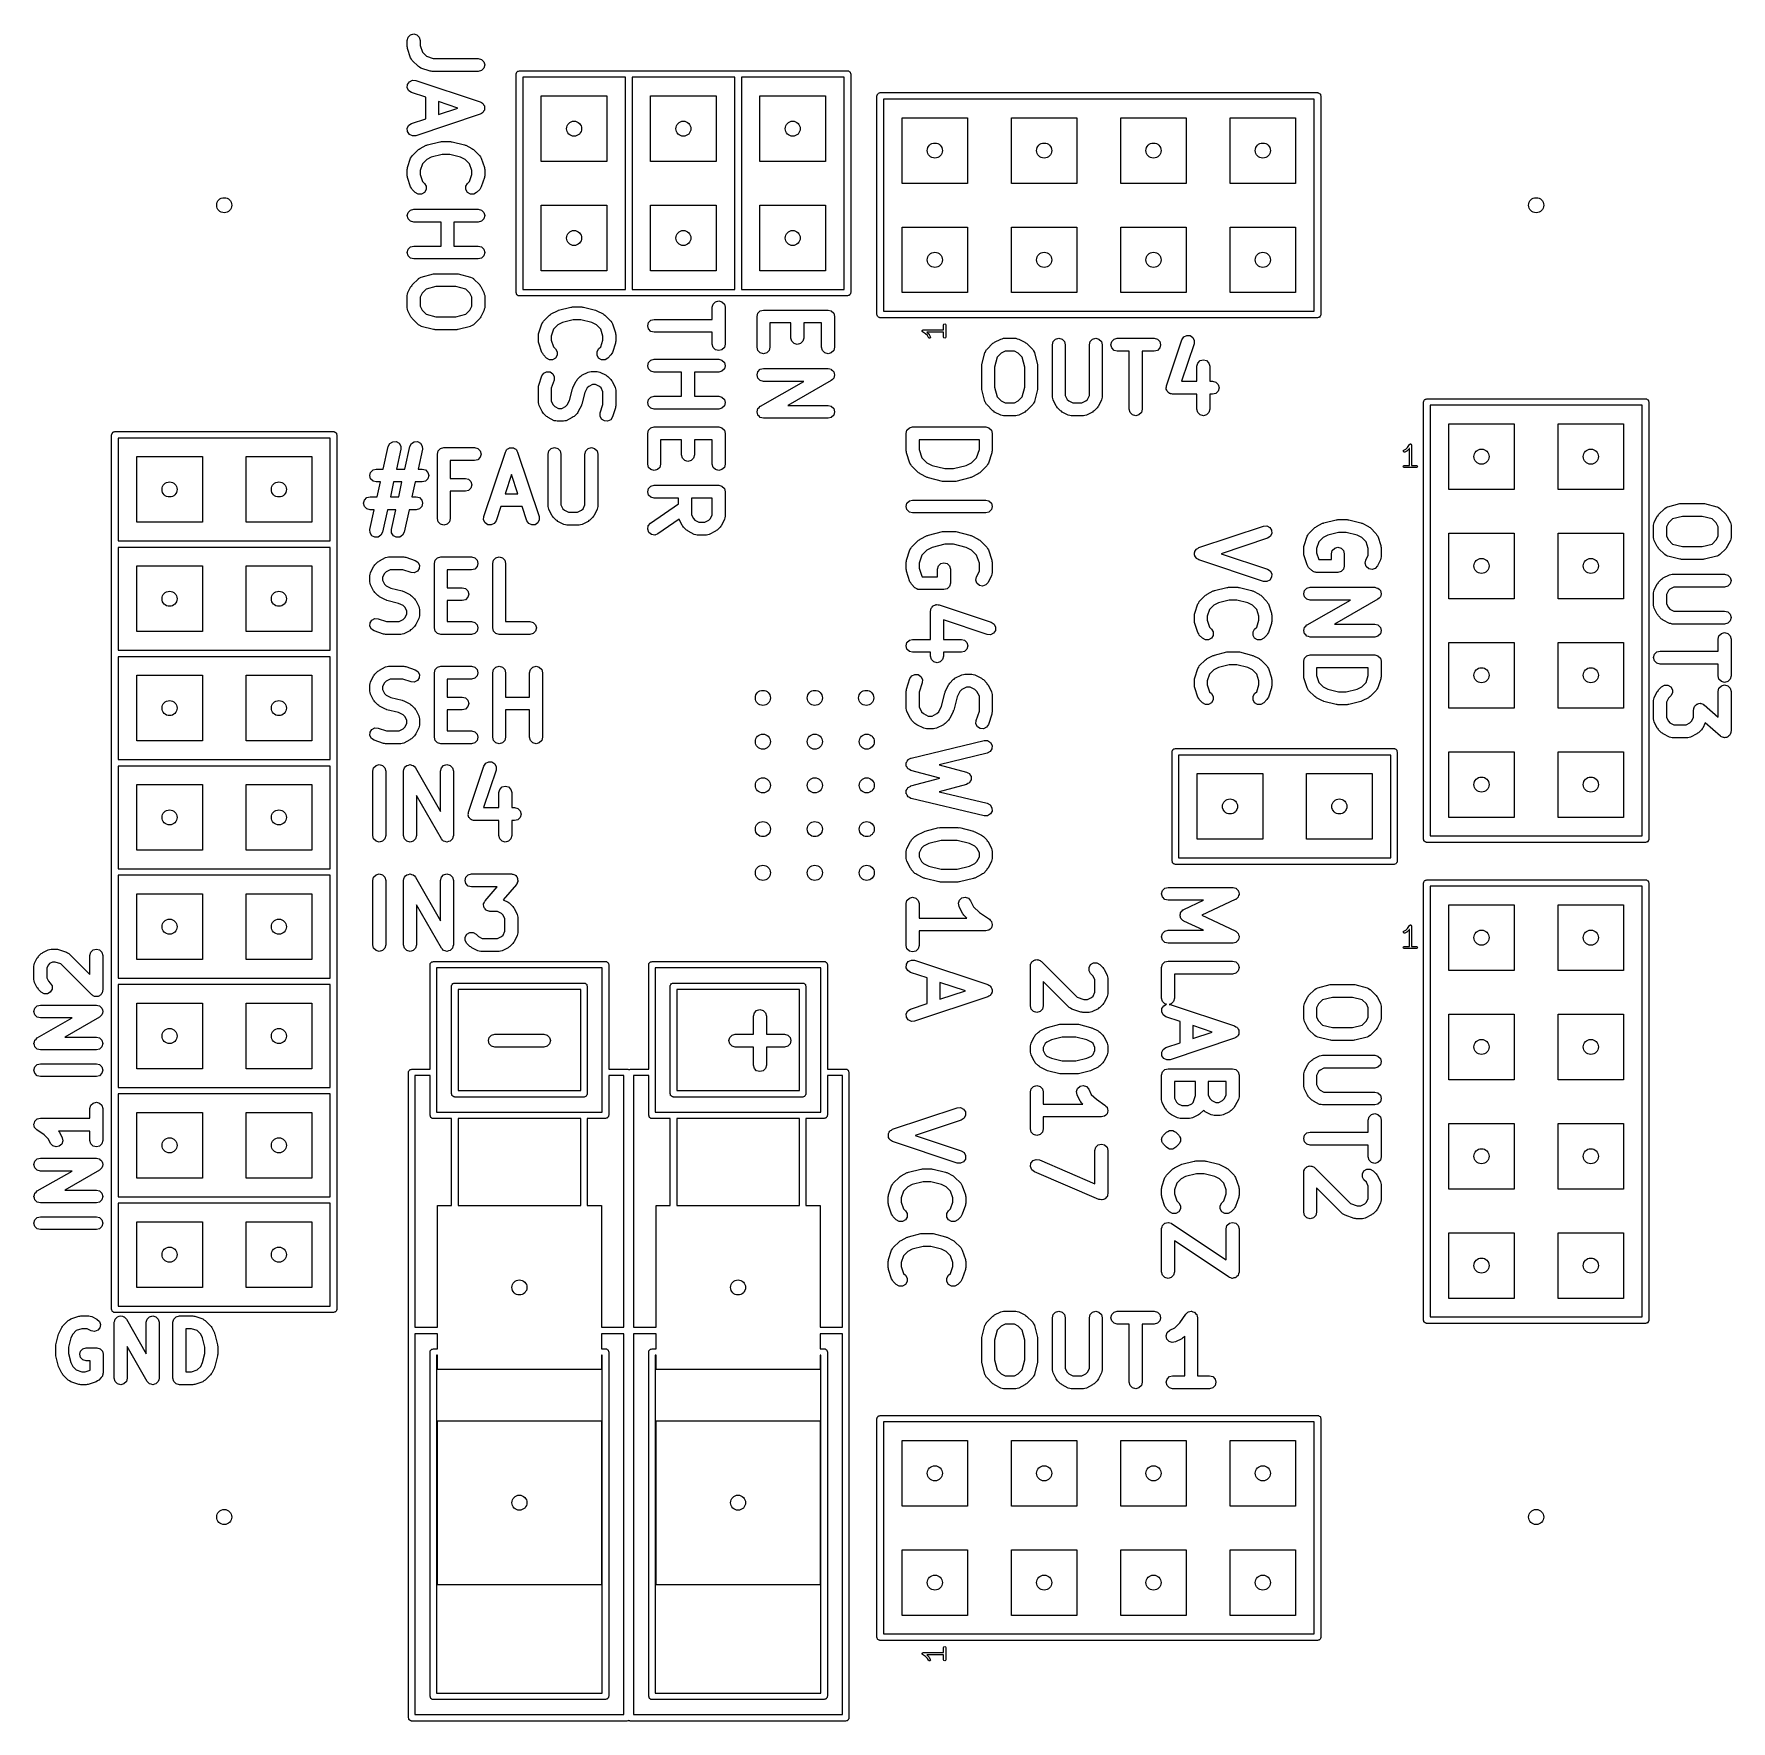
# Model space of a CAD drawing. Extents: x 0.03 to 1.58, y 0.01 to 1.56.
import ezdxf

# ---------------------------------------------------------------- set-up
doc = ezdxf.new("R2010")
doc.units = 0
doc.header["$MEASUREMENT"] = 0
doc.layers.add('BLACK', color=7, linetype='CONTINUOUS')

msp = doc.modelspace()

# ---------------------------------------------------------------- linework, layer by layer
at = {"layer": 'BLACK', "linetype": 'CONTINUOUS'}
for p, q in [((0.3674, 1.5508), (0.3682, 1.5537)), ((0.3682, 1.5537), (0.3703, 1.5559)), ((0.3703, 1.5559), (0.3733, 1.5567)), ((0.3733, 1.5567), (0.3762, 1.5559)), ((0.3762, 1.5559), (0.3784, 1.5537)), ((0.3784, 1.5537), (0.3792, 1.5508)), ((0.3674, 1.5451), (0.3674, 1.5508)), ((0.3676, 1.5442), (0.3674, 1.5451)), ((0.3677, 1.5433), (0.3676, 1.5442)), ((0.3705, 1.5348), (0.3677, 1.5433)), ((0.3792, 1.5508), (0.3792, 1.5461)), ((0.3792, 1.5461), (0.3813, 1.5399)), ((0.3813, 1.5399), (0.3849, 1.5362)), ((0.3713, 1.5337), (0.3705, 1.5348)), ((0.3719, 1.5325), (0.3713, 1.5337)), ((0.3776, 1.5269), (0.3719, 1.5325)), ((0.3787, 1.5262), (0.3776, 1.5269)), ((0.3799, 1.5255), (0.3787, 1.5262)), ((0.3883, 1.5227), (0.3799, 1.5255)), ((0.3849, 1.5362), (0.3911, 1.5342)), ((0.3892, 1.5226), (0.3883, 1.5227)), ((0.3902, 1.5224), (0.3892, 1.5226)), ((0.4323, 1.5224), (0.3902, 1.5224)), ((0.3911, 1.5342), (0.4323, 1.5342)), ((0.4323, 1.5342), (0.4353, 1.5334)), ((0.4353, 1.5232), (0.4323, 1.5224)), ((0.4353, 1.5334), (0.4375, 1.5312)), ((0.4375, 1.5253), (0.4353, 1.5232)), ((0.4375, 1.5312), (0.4383, 1.5283)), ((0.4383, 1.5283), (0.4375, 1.5253)), ((0.4672, 1.521), (0.4677, 1.5216)), ((0.4677, 1.5216), (0.4681, 1.5223)), ((0.4681, 1.5223), (0.4684, 1.5224)), ((0.4684, 1.5224), (0.4685, 1.5226)), ((0.4685, 1.5226), (0.4693, 1.5227)), ((0.4693, 1.5227), (0.47, 1.523)), ((0.47, 1.523), (0.57, 1.523)), ((0.57, 1.523), (0.67, 1.523)), ((0.67, 1.523), (0.77, 1.523)), ((0.77, 1.523), (0.7704, 1.5229)), ((0.7704, 1.5229), (0.7705, 1.5229)), ((0.7705, 1.5229), (0.7706, 1.5228)), ((0.7706, 1.5228), (0.771, 1.5228)), ((0.771, 1.5228), (0.7716, 1.5223)), ((0.7716, 1.5223), (0.7723, 1.5219)), ((0.7723, 1.5219), (0.7724, 1.5216)), ((0.7724, 1.5216), (0.7726, 1.5215)), ((0.7726, 1.5215), (0.7727, 1.5207)), ((0.3675, 1.5074), (0.3677, 1.5105)), ((0.3689, 1.5047), (0.3675, 1.5074)), ((0.3677, 1.5105), (0.3694, 1.513)), ((0.3694, 1.513), (0.3721, 1.5144)), ((0.3721, 1.5144), (0.3752, 1.5142)), ((0.3752, 1.5142), (0.4342, 1.4945)), ((0.467, 1.52), (0.4671, 1.5204)), ((0.467, 1.32), (0.467, 1.52)), ((0.4671, 1.5205), (0.4672, 1.5206)), ((0.4671, 1.5204), (0.4671, 1.5205)), ((0.4672, 1.5206), (0.4672, 1.521)), ((0.473, 1.517), (0.473, 1.323)), ((0.567, 1.517), (0.473, 1.517)), ((0.567, 1.323), (0.567, 1.517)), ((0.573, 1.517), (0.573, 1.323)), ((0.667, 1.517), (0.573, 1.517)), ((0.667, 1.323), (0.667, 1.517)), ((0.673, 1.517), (0.673, 1.323)), ((0.767, 1.517), (0.673, 1.517)), ((0.767, 1.323), (0.767, 1.517)), ((0.7727, 1.5207), (0.773, 1.52)), ((0.773, 1.52), (0.773, 1.32)), ((0.3714, 1.503), (0.3689, 1.5047)), ((0.3843, 1.4987), (0.3714, 1.503)), ((0.3843, 1.4791), (0.3843, 1.4987)), ((0.4137, 1.4889), (0.3961, 1.4948)), ((0.3961, 1.4948), (0.3961, 1.483)), ((0.4342, 1.4945), (0.4352, 1.4938)), ((0.4352, 1.4938), (0.4363, 1.4933)), ((0.4363, 1.4933), (0.4365, 1.493)), ((0.4365, 1.493), (0.4368, 1.4928)), ((0.4368, 1.4928), (0.4373, 1.4918)), ((0.4373, 1.4918), (0.438, 1.4908)), ((0.438, 1.4908), (0.438, 1.4904)), ((0.438, 1.4904), (0.4381, 1.4901)), ((0.49, 1.44), (0.49, 1.5)), ((0.49, 1.5), (0.55, 1.5)), ((0.55, 1.5), (0.55, 1.44)), ((0.59, 1.44), (0.59, 1.5)), ((0.59, 1.5), (0.65, 1.5)), ((0.65, 1.5), (0.65, 1.44)), ((0.69, 1.44), (0.69, 1.5)), ((0.69, 1.5), (0.75, 1.5)), ((0.75, 1.5), (0.75, 1.44)), ((0.797, 1.5), (0.7971, 1.5004)), ((0.797, 1.3), (0.797, 1.5)), ((0.7971, 1.5005), (0.7972, 1.5006)), ((0.7971, 1.5004), (0.7971, 1.5005)), ((0.7972, 1.501), (0.7977, 1.5016)), ((0.7972, 1.5006), (0.7972, 1.501)), ((0.7977, 1.5016), (0.7981, 1.5023)), ((0.7981, 1.5023), (0.7984, 1.5024)), ((0.7984, 1.5024), (0.7985, 1.5026)), ((0.7985, 1.5026), (0.7993, 1.5027)), ((0.7993, 1.5027), (0.8, 1.503)), ((0.8, 1.503), (1.2, 1.503)), ((0.803, 1.497), (0.803, 1.303)), ((1.197, 1.497), (0.803, 1.497)), ((1.197, 1.303), (1.197, 1.497)), ((1.2, 1.503), (1.2004, 1.5029)), ((1.2004, 1.5029), (1.2005, 1.5029)), ((1.2005, 1.5029), (1.2006, 1.5028)), ((1.2006, 1.5028), (1.201, 1.5028)), ((1.201, 1.5028), (1.2016, 1.5023)), ((1.2016, 1.5023), (1.2023, 1.5019)), ((1.2023, 1.5019), (1.2024, 1.5016)), ((1.2024, 1.5016), (1.2026, 1.5015)), ((1.2026, 1.5015), (1.2027, 1.5007)), ((1.2027, 1.5007), (1.203, 1.5)), ((1.203, 1.5), (1.203, 1.3)), ((0.3689, 1.4731), (0.3714, 1.4748)), ((0.3714, 1.4748), (0.3843, 1.4791)), ((0.4342, 1.4833), (0.3752, 1.4636)), ((0.3961, 1.483), (0.4137, 1.4889)), ((0.4352, 1.4839), (0.4342, 1.4833)), ((0.4363, 1.4845), (0.4352, 1.4839)), ((0.4365, 1.4848), (0.4363, 1.4845)), ((0.4368, 1.485), (0.4365, 1.4848)), ((0.4373, 1.486), (0.4368, 1.485)), ((0.438, 1.487), (0.4373, 1.486)), ((0.4381, 1.4877), (0.438, 1.4874)), ((0.438, 1.4874), (0.438, 1.487)), ((0.4381, 1.4901), (0.4381, 1.4889)), ((0.4381, 1.4889), (0.4381, 1.4877)), ((0.82, 1.42), (0.82, 1.48)), ((0.82, 1.48), (0.88, 1.48)), ((0.88, 1.48), (0.88, 1.42)), ((0.92, 1.42), (0.92, 1.48)), ((0.92, 1.48), (0.98, 1.48)), ((0.98, 1.48), (0.98, 1.42)), ((1.02, 1.42), (1.02, 1.48)), ((1.02, 1.48), (1.08, 1.48)), ((1.08, 1.48), (1.08, 1.42)), ((1.12, 1.42), (1.12, 1.48)), ((1.12, 1.48), (1.18, 1.48)), ((1.18, 1.48), (1.18, 1.42)), ((0.3675, 1.4704), (0.3689, 1.4731)), ((0.3677, 1.4673), (0.3675, 1.4704)), ((0.3694, 1.4648), (0.3677, 1.4673)), ((0.3721, 1.4634), (0.3694, 1.4648)), ((0.3752, 1.4636), (0.3721, 1.4634)), ((0.3705, 1.443), (0.3713, 1.4441)), ((0.3713, 1.4441), (0.3719, 1.4453)), ((0.3719, 1.4453), (0.3776, 1.4509)), ((0.3776, 1.4509), (0.3784, 1.4514)), ((0.3784, 1.4514), (0.3791, 1.452)), ((0.3791, 1.452), (0.3847, 1.4548)), ((0.3847, 1.4548), (0.3854, 1.4549)), ((0.3894, 1.444), (0.3852, 1.4419)), ((0.3854, 1.4549), (0.3859, 1.4553)), ((0.3859, 1.4553), (0.3972, 1.4581)), ((0.3993, 1.4464), (0.3894, 1.444)), ((0.3972, 1.4581), (0.3979, 1.4581)), ((0.3979, 1.4581), (0.3986, 1.4582)), ((0.3986, 1.4582), (0.407, 1.4582)), ((0.4063, 1.4464), (0.3993, 1.4464)), ((0.4162, 1.444), (0.4063, 1.4464)), ((0.407, 1.4582), (0.4077, 1.4581)), ((0.4077, 1.4581), (0.4085, 1.4581)), ((0.4085, 1.4581), (0.4197, 1.4553)), ((0.4204, 1.4419), (0.4162, 1.444)), ((0.4197, 1.4553), (0.4203, 1.4549)), ((0.4203, 1.4549), (0.4209, 1.4548)), ((0.4209, 1.4548), (0.4266, 1.452)), ((0.4266, 1.452), (0.4273, 1.4514)), ((0.4273, 1.4514), (0.4281, 1.4509)), ((0.4281, 1.4509), (0.4337, 1.4453)), ((0.4337, 1.4453), (0.4344, 1.4441)), ((0.4344, 1.4441), (0.4351, 1.443)), ((0.3674, 1.4327), (0.3676, 1.4336)), ((0.3674, 1.427), (0.3674, 1.4327)), ((0.3676, 1.4336), (0.3677, 1.4345)), ((0.3677, 1.4345), (0.3705, 1.443)), ((0.3813, 1.4379), (0.3792, 1.4317)), ((0.3792, 1.4317), (0.3792, 1.428)), ((0.3852, 1.4419), (0.3813, 1.4379)), ((0.4244, 1.4379), (0.4204, 1.4419)), ((0.4264, 1.4317), (0.4244, 1.4379)), ((0.4264, 1.428), (0.4264, 1.4317)), ((0.4351, 1.443), (0.438, 1.4345)), ((0.438, 1.4345), (0.438, 1.4336)), ((0.438, 1.4336), (0.4383, 1.4327)), ((0.4383, 1.4327), (0.4383, 1.427)), ((0.55, 1.44), (0.49, 1.44)), ((0.65, 1.44), (0.59, 1.44)), ((0.75, 1.44), (0.69, 1.44)), ((0.3676, 1.4261), (0.3674, 1.427)), ((0.3677, 1.4252), (0.3676, 1.4261)), ((0.3705, 1.4167), (0.3677, 1.4252)), ((0.3713, 1.4156), (0.3705, 1.4167)), ((0.3719, 1.4144), (0.3713, 1.4156)), ((0.3747, 1.4116), (0.3719, 1.4144)), ((0.3792, 1.428), (0.3813, 1.4218)), ((0.3813, 1.4218), (0.3831, 1.42)), ((0.3831, 1.42), (0.3846, 1.4173)), ((0.3846, 1.4143), (0.3831, 1.4116)), ((0.3846, 1.4173), (0.3846, 1.4143)), ((0.421, 1.4173), (0.4225, 1.42)), ((0.421, 1.4143), (0.421, 1.4173)), ((0.4225, 1.4116), (0.421, 1.4143)), ((0.4225, 1.42), (0.4244, 1.4218)), ((0.4244, 1.4218), (0.4264, 1.428)), ((0.4337, 1.4144), (0.4309, 1.4116)), ((0.4344, 1.4156), (0.4337, 1.4144)), ((0.4351, 1.4167), (0.4344, 1.4156)), ((0.438, 1.4252), (0.4351, 1.4167)), ((0.4383, 1.427), (0.438, 1.4261)), ((0.438, 1.4261), (0.438, 1.4252)), ((0.88, 1.42), (0.82, 1.42)), ((0.98, 1.42), (0.92, 1.42)), ((1.08, 1.42), (1.02, 1.42)), ((1.18, 1.42), (1.12, 1.42)), ((0.3774, 1.4101), (0.3747, 1.4116)), ((0.3804, 1.4101), (0.3774, 1.4101)), ((0.3831, 1.4116), (0.3804, 1.4101)), ((0.4252, 1.4101), (0.4225, 1.4116)), ((0.4283, 1.4101), (0.4252, 1.4101)), ((0.4309, 1.4116), (0.4283, 1.4101)), ((0.49, 1.34), (0.49, 1.4)), ((0.49, 1.4), (0.55, 1.4)), ((0.55, 1.4), (0.55, 1.34)), ((0.59, 1.34), (0.59, 1.4)), ((0.59, 1.4), (0.65, 1.4)), ((0.65, 1.4), (0.65, 1.34)), ((0.69, 1.34), (0.69, 1.4)), ((0.69, 1.4), (0.75, 1.4)), ((0.75, 1.4), (0.75, 1.34)), ((0.3674, 1.3905), (0.3682, 1.3934)), ((0.3682, 1.3875), (0.3674, 1.3905)), ((0.3682, 1.3934), (0.3703, 1.3956)), ((0.3703, 1.3854), (0.3682, 1.3875)), ((0.3703, 1.3956), (0.3733, 1.3964)), ((0.3733, 1.3846), (0.3703, 1.3854)), ((0.3733, 1.3964), (0.4323, 1.3964)), ((0.3983, 1.3846), (0.3733, 1.3846)), ((0.3983, 1.3626), (0.3983, 1.3846)), ((0.4323, 1.3846), (0.4101, 1.3846)), ((0.4101, 1.3846), (0.4101, 1.3626)), ((0.4323, 1.3964), (0.4353, 1.3956)), ((0.4353, 1.3854), (0.4323, 1.3846)), ((0.4353, 1.3956), (0.4375, 1.3934)), ((0.4375, 1.3875), (0.4353, 1.3854)), ((0.4375, 1.3934), (0.4383, 1.3905)), ((0.4383, 1.3905), (0.4375, 1.3875)), ((0.82, 1.32), (0.82, 1.38)), ((0.82, 1.38), (0.88, 1.38)), ((0.88, 1.38), (0.88, 1.32)), ((0.92, 1.32), (0.92, 1.38)), ((0.92, 1.38), (0.98, 1.38)), ((0.98, 1.38), (0.98, 1.32)), ((1.02, 1.32), (1.02, 1.38)), ((1.02, 1.38), (1.08, 1.38)), ((1.08, 1.38), (1.08, 1.32)), ((1.12, 1.32), (1.12, 1.38)), ((1.12, 1.38), (1.18, 1.38)), ((1.18, 1.38), (1.18, 1.32)), ((0.3674, 1.3567), (0.3682, 1.3597)), ((0.3682, 1.3538), (0.3674, 1.3567)), ((0.3682, 1.3597), (0.3703, 1.3618)), ((0.3703, 1.3516), (0.3682, 1.3538)), ((0.3703, 1.3618), (0.3733, 1.3626)), ((0.3733, 1.3508), (0.3703, 1.3516)), ((0.3733, 1.3626), (0.3983, 1.3626)), ((0.4042, 1.3508), (0.3733, 1.3508)), ((0.4323, 1.3508), (0.4042, 1.3508)), ((0.4101, 1.3626), (0.4323, 1.3626)), ((0.4323, 1.3626), (0.4353, 1.3618)), ((0.4353, 1.3516), (0.4323, 1.3508)), ((0.4353, 1.3618), (0.4375, 1.3597)), ((0.4375, 1.3538), (0.4353, 1.3516)), ((0.4375, 1.3597), (0.4383, 1.3567)), ((0.4383, 1.3567), (0.4375, 1.3538)), ((0.3803, 1.3343), (0.3915, 1.3371)), ((0.3915, 1.3371), (0.3923, 1.3371)), ((0.3923, 1.3371), (0.393, 1.3373)), ((0.393, 1.3373), (0.4127, 1.3373)), ((0.4127, 1.3373), (0.4134, 1.3371)), ((0.4134, 1.3371), (0.4141, 1.3371)), ((0.4141, 1.3371), (0.4253, 1.3343)), ((0.55, 1.34), (0.49, 1.34)), ((0.65, 1.34), (0.59, 1.34)), ((0.75, 1.34), (0.69, 1.34)), ((0.3677, 1.3187), (0.368, 1.32)), ((0.368, 1.32), (0.3708, 1.3256)), ((0.3708, 1.3256), (0.3715, 1.3263)), ((0.3715, 1.3263), (0.3719, 1.3272)), ((0.3719, 1.3272), (0.3776, 1.3328)), ((0.3776, 1.3329), (0.3789, 1.3336)), ((0.3776, 1.3328), (0.3776, 1.3329)), ((0.3776, 1.3328), (0.3776, 1.3328)), ((0.3789, 1.3336), (0.3802, 1.3343)), ((0.381, 1.3195), (0.3792, 1.316)), ((0.3802, 1.3343), (0.3803, 1.3343)), ((0.3803, 1.3343), (0.3803, 1.3343)), ((0.3847, 1.3233), (0.381, 1.3195)), ((0.3937, 1.3255), (0.3847, 1.3233)), ((0.4119, 1.3255), (0.3937, 1.3255)), ((0.4209, 1.3233), (0.4119, 1.3255)), ((0.4247, 1.3195), (0.4209, 1.3233)), ((0.4264, 1.316), (0.4247, 1.3195)), ((0.4253, 1.3343), (0.4254, 1.3343)), ((0.4254, 1.3343), (0.4254, 1.3343)), ((0.4254, 1.3343), (0.4267, 1.3336)), ((0.4267, 1.3336), (0.428, 1.3329)), ((0.428, 1.3329), (0.428, 1.3328)), ((0.428, 1.3328), (0.4281, 1.3328)), ((0.4281, 1.3328), (0.4337, 1.3272)), ((0.4337, 1.3272), (0.4342, 1.3263)), ((0.4342, 1.3263), (0.4348, 1.3256)), ((0.4348, 1.3256), (0.4376, 1.32)), ((0.4376, 1.32), (0.4379, 1.3187)), ((0.4673, 1.3193), (0.467, 1.32)), ((0.473, 1.323), (0.567, 1.323)), ((0.573, 1.323), (0.667, 1.323)), ((0.673, 1.323), (0.767, 1.323)), ((0.7729, 1.3195), (0.7728, 1.3194)), ((0.773, 1.32), (0.7729, 1.3196)), ((0.7729, 1.3196), (0.7729, 1.3195)), ((0.88, 1.32), (0.82, 1.32)), ((0.98, 1.32), (0.92, 1.32)), ((1.08, 1.32), (1.02, 1.32)), ((1.18, 1.32), (1.12, 1.32)), ((0.3674, 1.3174), (0.3677, 1.3187)), ((0.3674, 1.3061), (0.3674, 1.3174)), ((0.3677, 1.3048), (0.3674, 1.3061)), ((0.368, 1.3035), (0.3677, 1.3048)), ((0.3792, 1.316), (0.3792, 1.3075)), ((0.3792, 1.3075), (0.381, 1.304)), ((0.381, 1.304), (0.3847, 1.3002)), ((0.4209, 1.3002), (0.4247, 1.304)), ((0.4247, 1.304), (0.4264, 1.3075)), ((0.4264, 1.3075), (0.4264, 1.316)), ((0.4379, 1.3048), (0.4376, 1.3035)), ((0.4379, 1.3187), (0.4383, 1.3174)), ((0.4383, 1.3061), (0.4379, 1.3048)), ((0.4383, 1.3174), (0.4383, 1.3061)), ((0.4674, 1.3185), (0.4673, 1.3193)), ((0.4676, 1.3184), (0.4674, 1.3185)), ((0.4677, 1.3181), (0.4676, 1.3184)), ((0.4684, 1.3177), (0.4677, 1.3181)), ((0.469, 1.3172), (0.4684, 1.3177)), ((0.4694, 1.3172), (0.469, 1.3172)), ((0.4695, 1.3171), (0.4694, 1.3172)), ((0.4696, 1.3171), (0.4695, 1.3171)), ((0.47, 1.317), (0.4696, 1.3171)), ((0.57, 1.317), (0.47, 1.317)), ((0.5059, 1.3039), (0.5172, 1.3067)), ((0.5172, 1.3067), (0.5179, 1.3067)), ((0.5179, 1.3067), (0.5186, 1.3069)), ((0.5186, 1.3069), (0.527, 1.3069)), ((0.527, 1.3069), (0.5277, 1.3067)), ((0.5277, 1.3067), (0.5285, 1.3067)), ((0.5285, 1.3067), (0.5397, 1.3039)), ((0.67, 1.317), (0.57, 1.317)), ((0.6464, 1.3066), (0.6472, 1.3096)), ((0.6464, 1.2956), (0.6464, 1.3066)), ((0.6472, 1.3096), (0.6494, 1.3117)), ((0.6494, 1.3117), (0.6523, 1.3125)), ((0.6523, 1.3125), (0.6553, 1.3117)), ((0.6553, 1.3117), (0.6575, 1.3096)), ((0.6575, 1.3096), (0.6583, 1.3066)), ((0.6583, 1.3066), (0.6583, 1.2729)), ((0.77, 1.317), (0.67, 1.317)), ((0.6903, 1.3033), (0.6933, 1.3041)), ((0.6933, 1.3041), (0.7523, 1.3041)), ((0.7523, 1.3041), (0.7553, 1.3033)), ((0.7707, 1.3173), (0.77, 1.317)), ((0.7715, 1.3174), (0.7707, 1.3173)), ((0.7716, 1.3176), (0.7715, 1.3174)), ((0.7719, 1.3177), (0.7716, 1.3176)), ((0.7723, 1.3184), (0.7719, 1.3177)), ((0.7728, 1.319), (0.7723, 1.3184)), ((0.7728, 1.3194), (0.7728, 1.319)), ((0.3708, 1.2978), (0.368, 1.3035)), ((0.3715, 1.2971), (0.3708, 1.2978)), ((0.3719, 1.2963), (0.3715, 1.2971)), ((0.3776, 1.2907), (0.3719, 1.2963)), ((0.3776, 1.2906), (0.3776, 1.2907)), ((0.3776, 1.2907), (0.3776, 1.2907)), ((0.3789, 1.2899), (0.3776, 1.2906)), ((0.3802, 1.2892), (0.3789, 1.2899)), ((0.3803, 1.2892), (0.3802, 1.2892)), ((0.3803, 1.2891), (0.3803, 1.2892)), ((0.3915, 1.2863), (0.3803, 1.2891)), ((0.3847, 1.3002), (0.3937, 1.298)), ((0.3937, 1.298), (0.4119, 1.298)), ((0.4119, 1.298), (0.4209, 1.3002)), ((0.4253, 1.2891), (0.4141, 1.2863)), ((0.4254, 1.2892), (0.4253, 1.2891)), ((0.4267, 1.2899), (0.4254, 1.2892)), ((0.4254, 1.2892), (0.4254, 1.2892)), ((0.428, 1.2906), (0.4267, 1.2899)), ((0.4281, 1.2907), (0.428, 1.2907)), ((0.428, 1.2907), (0.428, 1.2906)), ((0.4337, 1.2963), (0.4281, 1.2907)), ((0.4342, 1.2971), (0.4337, 1.2963)), ((0.4348, 1.2978), (0.4342, 1.2971)), ((0.4376, 1.3035), (0.4348, 1.2978)), ((0.4877, 1.2832), (0.4905, 1.2916)), ((0.4905, 1.2916), (0.4913, 1.2927)), ((0.4913, 1.2927), (0.4919, 1.2939)), ((0.4919, 1.2939), (0.4976, 1.2995)), ((0.4976, 1.2995), (0.4984, 1.3)), ((0.4984, 1.3), (0.4991, 1.3006)), ((0.4991, 1.3006), (0.5047, 1.3035)), ((0.5052, 1.2905), (0.5013, 1.2865)), ((0.5047, 1.3035), (0.5054, 1.3036)), ((0.5094, 1.2926), (0.5052, 1.2905)), ((0.5054, 1.3036), (0.5059, 1.3039)), ((0.5193, 1.2951), (0.5094, 1.2926)), ((0.5263, 1.2951), (0.5193, 1.2951)), ((0.5362, 1.2926), (0.5263, 1.2951)), ((0.5404, 1.2905), (0.5362, 1.2926)), ((0.5397, 1.3039), (0.5403, 1.3036)), ((0.5403, 1.3036), (0.5409, 1.3035)), ((0.5444, 1.2865), (0.5404, 1.2905)), ((0.5409, 1.3035), (0.5466, 1.3006)), ((0.5466, 1.3006), (0.5473, 1.3)), ((0.5473, 1.3), (0.5481, 1.2995)), ((0.5481, 1.2995), (0.5537, 1.2939)), ((0.5537, 1.2939), (0.5544, 1.2927)), ((0.5544, 1.2927), (0.5551, 1.2916)), ((0.5551, 1.2916), (0.558, 1.2832)), ((0.5874, 1.2897), (0.5882, 1.2927)), ((0.5882, 1.2868), (0.5874, 1.2897)), ((0.5882, 1.2927), (0.5903, 1.2948)), ((0.5903, 1.2948), (0.5933, 1.2956)), ((0.5933, 1.2956), (0.6464, 1.2956)), ((0.6874, 1.2982), (0.6882, 1.3011)), ((0.6874, 1.27), (0.6874, 1.2982)), ((0.6882, 1.3011), (0.6903, 1.3033)), ((0.7183, 1.2923), (0.6992, 1.2923)), ((0.6992, 1.2923), (0.6992, 1.27)), ((0.7183, 1.2785), (0.7183, 1.2923)), ((0.7464, 1.2923), (0.7301, 1.2923)), ((0.7301, 1.2923), (0.7301, 1.2785)), ((0.7464, 1.27), (0.7464, 1.2923)), ((0.7553, 1.3033), (0.7575, 1.3011)), ((0.7575, 1.3011), (0.7583, 1.2982)), ((0.7583, 1.2982), (0.7583, 1.27)), ((0.7973, 1.2993), (0.797, 1.3)), ((0.7974, 1.2985), (0.7973, 1.2993)), ((0.7976, 1.2984), (0.7974, 1.2985)), ((0.7977, 1.2981), (0.7976, 1.2984)), ((0.7984, 1.2977), (0.7977, 1.2981)), ((0.799, 1.2972), (0.7984, 1.2977)), ((0.7994, 1.2972), (0.799, 1.2972)), ((0.7995, 1.2971), (0.7994, 1.2972)), ((0.7996, 1.2971), (0.7995, 1.2971)), ((0.8, 1.297), (0.7996, 1.2971)), ((1.2, 1.297), (0.8, 1.297)), ((0.803, 1.303), (1.197, 1.303)), ((0.858, 1.2906), (0.8583, 1.2913)), ((0.858, 1.286), (0.858, 1.2906)), ((0.8583, 1.2913), (0.859, 1.2916)), ((0.859, 1.2916), (0.8597, 1.2913)), ((0.8597, 1.2913), (0.86, 1.2906)), ((0.86, 1.2906), (0.86, 1.2794)), ((1.2007, 1.2973), (1.2, 1.297)), ((1.2015, 1.2974), (1.2007, 1.2973)), ((1.2016, 1.2976), (1.2015, 1.2974)), ((1.2019, 1.2977), (1.2016, 1.2976)), ((1.2023, 1.2984), (1.2019, 1.2977)), ((1.2028, 1.299), (1.2023, 1.2984)), ((1.2029, 1.2995), (1.2028, 1.2994)), ((1.2028, 1.2994), (1.2028, 1.299)), ((1.203, 1.3), (1.2029, 1.2996)), ((1.2029, 1.2996), (1.2029, 1.2995)), ((0.3923, 1.2863), (0.3915, 1.2863)), ((0.393, 1.2861), (0.3923, 1.2863)), ((0.4127, 1.2861), (0.393, 1.2861)), ((0.4134, 1.2863), (0.4127, 1.2861)), ((0.4141, 1.2863), (0.4134, 1.2863)), ((0.4874, 1.2813), (0.4876, 1.2822)), ((0.4874, 1.2757), (0.4874, 1.2813)), ((0.4876, 1.2748), (0.4874, 1.2757)), ((0.4876, 1.2822), (0.4877, 1.2832)), ((0.4877, 1.2738), (0.4876, 1.2748)), ((0.4905, 1.2654), (0.4877, 1.2738)), ((0.5013, 1.2865), (0.4992, 1.2803)), ((0.4992, 1.2803), (0.4992, 1.2766)), ((0.4992, 1.2766), (0.5013, 1.2704)), ((0.5464, 1.2803), (0.5444, 1.2865)), ((0.5444, 1.2704), (0.5464, 1.2766)), ((0.5464, 1.2766), (0.5464, 1.2803)), ((0.558, 1.2738), (0.5551, 1.2654)), ((0.558, 1.2832), (0.558, 1.2822)), ((0.558, 1.2822), (0.5583, 1.2813)), ((0.5583, 1.2757), (0.558, 1.2748)), ((0.558, 1.2748), (0.558, 1.2738)), ((0.5583, 1.2813), (0.5583, 1.2757)), ((0.5903, 1.2846), (0.5882, 1.2868)), ((0.5933, 1.2838), (0.5903, 1.2846)), ((0.6464, 1.2838), (0.5933, 1.2838)), ((0.6464, 1.2729), (0.6464, 1.2838)), ((0.7191, 1.2755), (0.7183, 1.2785)), ((0.7213, 1.2734), (0.7191, 1.2755)), ((0.7242, 1.2726), (0.7213, 1.2734)), ((0.7272, 1.2734), (0.7242, 1.2726)), ((0.7293, 1.2755), (0.7272, 1.2734)), ((0.7301, 1.2785), (0.7293, 1.2755)), ((0.8383, 1.285), (0.8384, 1.2853)), ((0.8384, 1.2849), (0.8383, 1.285)), ((0.8384, 1.2853), (0.8385, 1.2855)), ((0.8384, 1.2848), (0.8384, 1.2849)), ((0.8385, 1.2846), (0.8384, 1.2848)), ((0.8385, 1.2855), (0.8386, 1.2856)), ((0.8386, 1.2843), (0.8385, 1.2846)), ((0.8386, 1.2857), (0.8389, 1.2858)), ((0.8386, 1.2856), (0.8386, 1.2857)), ((0.8387, 1.2843), (0.8386, 1.2843)), ((0.8388, 1.2842), (0.8387, 1.2843)), ((0.8415, 1.2824), (0.8388, 1.2842)), ((0.8389, 1.2858), (0.8391, 1.286)), ((0.8391, 1.286), (0.8392, 1.2859)), ((0.8392, 1.2859), (0.8393, 1.286)), ((0.8393, 1.286), (0.858, 1.286)), ((0.8432, 1.2807), (0.8415, 1.2824)), ((0.858, 1.284), (0.8426, 1.284)), ((0.8426, 1.284), (0.8427, 1.2839)), ((0.8427, 1.2839), (0.8427, 1.2839)), ((0.8427, 1.2839), (0.8428, 1.2838)), ((0.8428, 1.2838), (0.8447, 1.2819)), ((0.8441, 1.2789), (0.8432, 1.2807)), ((0.8446, 1.2784), (0.8441, 1.2789)), ((0.8454, 1.2785), (0.8446, 1.2784)), ((0.8447, 1.2819), (0.8448, 1.2818)), ((0.8448, 1.2818), (0.8449, 1.2817)), ((0.8449, 1.2817), (0.8458, 1.2798)), ((0.8459, 1.2791), (0.8454, 1.2785)), ((0.8458, 1.2798), (0.8459, 1.2791)), ((0.858, 1.2794), (0.858, 1.284)), ((0.8583, 1.2787), (0.858, 1.2794)), ((0.859, 1.2784), (0.8583, 1.2787)), ((0.8597, 1.2787), (0.859, 1.2784)), ((0.86, 1.2794), (0.8597, 1.2787)), ((0.8974, 1.2681), (0.903, 1.2737)), ((0.903, 1.2737), (0.9038, 1.2742)), ((0.9038, 1.2742), (0.9046, 1.2748)), ((0.9046, 1.2748), (0.9102, 1.2776)), ((0.9102, 1.2776), (0.9115, 1.2779)), ((0.9115, 1.2779), (0.9128, 1.2783)), ((0.9128, 1.2783), (0.9241, 1.2783)), ((0.9241, 1.2783), (0.9254, 1.2779)), ((0.9254, 1.2779), (0.9267, 1.2776)), ((0.9267, 1.2776), (0.9323, 1.2748)), ((0.9323, 1.2748), (0.933, 1.2742)), ((0.933, 1.2742), (0.9339, 1.2737)), ((0.9339, 1.2737), (0.9395, 1.2681)), ((0.9575, 1.2723), (0.9583, 1.2753)), ((0.9583, 1.2753), (0.9605, 1.2775)), ((0.9605, 1.2775), (0.9634, 1.2783)), ((0.9634, 1.2783), (0.9664, 1.2775)), ((0.9664, 1.2775), (0.9686, 1.2753)), ((0.9686, 1.2753), (0.9693, 1.2723)), ((0.9913, 1.2723), (0.9921, 1.2753)), ((0.9921, 1.2753), (0.9942, 1.2775)), ((0.9942, 1.2775), (0.9972, 1.2783)), ((0.9972, 1.2783), (1.0001, 1.2775)), ((1.0001, 1.2775), (1.0023, 1.2753)), ((1.0023, 1.2753), (1.0031, 1.2723)), ((1.011, 1.2723), (1.0118, 1.2753)), ((1.0118, 1.2753), (1.0139, 1.2775)), ((1.0139, 1.2775), (1.0169, 1.2783)), ((1.0169, 1.2783), (1.0506, 1.2783)), ((1.0506, 1.2783), (1.0536, 1.2775)), ((1.0536, 1.2775), (1.0557, 1.2753)), ((1.0557, 1.2753), (1.0565, 1.2723)), ((1.0619, 1.2348), (1.0759, 1.277)), ((1.0872, 1.2733), (1.0757, 1.2389)), ((1.0759, 1.277), (1.0776, 1.2796)), ((1.0776, 1.2796), (1.0804, 1.2809)), ((1.0804, 1.2809), (1.0834, 1.2808)), ((1.0834, 1.2808), (1.086, 1.2791)), ((1.086, 1.2791), (1.0873, 1.2763)), ((1.0873, 1.2763), (1.0872, 1.2733)), ((0.4913, 1.2642), (0.4905, 1.2654)), ((0.4919, 1.2631), (0.4913, 1.2642)), ((0.4947, 1.2602), (0.4919, 1.2631)), ((0.4974, 1.2587), (0.4947, 1.2602)), ((0.5004, 1.2587), (0.4974, 1.2587)), ((0.5031, 1.2602), (0.5004, 1.2587)), ((0.5013, 1.2704), (0.5031, 1.2686)), ((0.5031, 1.2686), (0.5046, 1.266)), ((0.5046, 1.2629), (0.5031, 1.2602)), ((0.5046, 1.266), (0.5046, 1.2629)), ((0.541, 1.266), (0.5425, 1.2686)), ((0.541, 1.2629), (0.541, 1.266)), ((0.5425, 1.2602), (0.541, 1.2629)), ((0.5425, 1.2686), (0.5444, 1.2704)), ((0.5452, 1.2587), (0.5425, 1.2602)), ((0.5483, 1.2587), (0.5452, 1.2587)), ((0.5509, 1.2602), (0.5483, 1.2587)), ((0.5537, 1.2631), (0.5509, 1.2602)), ((0.5544, 1.2642), (0.5537, 1.2631)), ((0.5551, 1.2654), (0.5544, 1.2642)), ((0.5882, 1.2561), (0.5903, 1.2583)), ((0.5903, 1.2583), (0.5933, 1.2591)), ((0.5933, 1.2591), (0.6523, 1.2591)), ((0.6472, 1.2699), (0.6464, 1.2729)), ((0.6494, 1.2677), (0.6472, 1.2699)), ((0.6523, 1.267), (0.6494, 1.2677)), ((0.6553, 1.2677), (0.6523, 1.267)), ((0.6523, 1.2591), (0.6553, 1.2583)), ((0.6575, 1.2699), (0.6553, 1.2677)), ((0.6553, 1.2583), (0.6575, 1.2561)), ((0.6583, 1.2729), (0.6575, 1.2699)), ((0.6882, 1.2671), (0.6874, 1.27)), ((0.6903, 1.2649), (0.6882, 1.2671)), ((0.6933, 1.2641), (0.6903, 1.2649)), ((0.6962, 1.2649), (0.6933, 1.2641)), ((0.6984, 1.2671), (0.6962, 1.2649)), ((0.6992, 1.27), (0.6984, 1.2671)), ((0.7472, 1.2671), (0.7464, 1.27)), ((0.7494, 1.2649), (0.7472, 1.2671)), ((0.7523, 1.2641), (0.7494, 1.2649)), ((0.7553, 1.2649), (0.7523, 1.2641)), ((0.7575, 1.2671), (0.7553, 1.2649)), ((0.7583, 1.27), (0.7575, 1.2671)), ((0.893, 1.2541), (0.8958, 1.2653)), ((0.8958, 1.2653), (0.8959, 1.2654)), ((0.8959, 1.2654), (0.8966, 1.2667)), ((0.8959, 1.2654), (0.8959, 1.2654)), ((0.8966, 1.2667), (0.8973, 1.268)), ((0.8973, 1.268), (0.8974, 1.268)), ((0.8974, 1.268), (0.8974, 1.2681)), ((0.9069, 1.2609), (0.9047, 1.2519)), ((0.9107, 1.2647), (0.9069, 1.2609)), ((0.9142, 1.2664), (0.9107, 1.2647)), ((0.9227, 1.2664), (0.9142, 1.2664)), ((0.9262, 1.2647), (0.9227, 1.2664)), ((0.93, 1.2609), (0.9262, 1.2647)), ((0.9322, 1.2519), (0.93, 1.2609)), ((0.9395, 1.2681), (0.9395, 1.268)), ((0.9395, 1.268), (0.9396, 1.268)), ((0.9396, 1.268), (0.9403, 1.2667)), ((0.9403, 1.2667), (0.941, 1.2654)), ((0.941, 1.2654), (0.941, 1.2654)), ((0.941, 1.2654), (0.941, 1.2653)), ((0.941, 1.2653), (0.9439, 1.2541)), ((0.9575, 1.2245), (0.9575, 1.2723)), ((0.9693, 1.2723), (0.9693, 1.2259)), ((0.9913, 1.2259), (0.9913, 1.2723)), ((1.0031, 1.2723), (1.0031, 1.2245)), ((1.0118, 1.2694), (1.011, 1.2723)), ((1.0139, 1.2672), (1.0118, 1.2694)), ((1.0169, 1.2664), (1.0139, 1.2672)), ((1.0278, 1.2664), (1.0169, 1.2664)), ((1.0278, 1.2133), (1.0278, 1.2664)), ((1.0506, 1.2664), (1.0397, 1.2664)), ((1.0397, 1.2664), (1.0397, 1.2133)), ((1.0536, 1.2672), (1.0506, 1.2664)), ((1.0557, 1.2694), (1.0536, 1.2672)), ((1.0565, 1.2723), (1.0557, 1.2694)), ((1.0905, 1.2556), (1.0927, 1.2578)), ((1.0927, 1.2578), (1.0956, 1.2586)), ((1.0956, 1.2586), (1.0986, 1.2578)), ((1.0986, 1.2578), (1.1007, 1.2556)), ((0.4877, 1.2354), (0.4905, 1.2438)), ((0.4905, 1.2438), (0.4922, 1.2463)), ((0.4922, 1.2463), (0.4949, 1.2477)), ((0.4949, 1.2477), (0.498, 1.2475)), ((0.498, 1.2475), (0.5005, 1.2458)), ((0.5005, 1.2458), (0.5019, 1.2431)), ((0.5019, 1.2431), (0.5017, 1.2401)), ((0.5229, 1.2405), (0.5257, 1.2433)), ((0.5257, 1.2433), (0.5265, 1.2438)), ((0.5265, 1.2438), (0.5272, 1.2444)), ((0.5272, 1.2444), (0.5328, 1.2472)), ((0.5328, 1.2472), (0.5342, 1.2475)), ((0.5342, 1.2475), (0.5355, 1.2478)), ((0.5355, 1.2478), (0.5411, 1.2478)), ((0.5411, 1.2478), (0.5424, 1.2475)), ((0.5424, 1.2475), (0.5437, 1.2472)), ((0.5437, 1.2472), (0.5494, 1.2444)), ((0.5494, 1.2444), (0.5501, 1.2438)), ((0.5501, 1.2438), (0.5509, 1.2433)), ((0.5509, 1.2433), (0.5537, 1.2405)), ((0.5874, 1.2532), (0.5882, 1.2561)), ((0.5882, 1.2502), (0.5874, 1.2532)), ((0.5903, 1.2481), (0.5882, 1.2502)), ((0.5933, 1.2473), (0.5903, 1.2481)), ((0.6183, 1.2473), (0.5933, 1.2473)), ((0.6183, 1.2253), (0.6183, 1.2473)), ((0.6523, 1.2473), (0.6301, 1.2473)), ((0.6301, 1.2473), (0.6301, 1.2253)), ((0.6553, 1.2481), (0.6523, 1.2473)), ((0.6575, 1.2502), (0.6553, 1.2481)), ((0.6575, 1.2561), (0.6583, 1.2532)), ((0.6583, 1.2532), (0.6575, 1.2502)), ((0.6874, 1.2447), (0.6882, 1.2477)), ((0.6882, 1.2418), (0.6874, 1.2447)), ((0.6882, 1.2477), (0.6903, 1.2499)), ((0.6903, 1.2499), (0.6933, 1.2506)), ((0.6933, 1.2506), (0.7523, 1.2506)), ((0.7523, 1.2506), (0.7524, 1.2506)), ((0.7524, 1.2506), (0.7524, 1.2506)), ((0.7524, 1.2506), (0.7538, 1.2502)), ((0.7538, 1.2502), (0.7553, 1.2499)), ((0.7553, 1.2499), (0.7553, 1.2498)), ((0.7553, 1.2498), (0.7553, 1.2498)), ((0.7553, 1.2498), (0.7564, 1.2488)), ((0.7564, 1.2488), (0.7575, 1.2477)), ((0.7575, 1.2477), (0.7575, 1.2477)), ((0.7575, 1.2477), (0.7575, 1.2477)), ((0.7575, 1.2477), (0.7579, 1.2462)), ((0.7579, 1.2432), (0.7575, 1.2418)), ((0.7579, 1.2462), (0.7583, 1.2447)), ((0.7583, 1.2447), (0.7579, 1.2432)), ((0.7583, 1.2447), (0.7583, 1.2447)), ((0.7583, 1.2447), (0.7583, 1.2447)), ((0.8929, 1.2527), (0.893, 1.2534)), ((0.8929, 1.233), (0.8929, 1.2527)), ((0.893, 1.2534), (0.893, 1.2541)), ((0.9047, 1.2519), (0.9047, 1.2337)), ((0.9322, 1.2337), (0.9322, 1.2519)), ((0.9439, 1.2541), (0.9438, 1.2534)), ((0.9438, 1.2534), (0.944, 1.2527)), ((0.944, 1.2527), (0.944, 1.233)), ((1.0897, 1.2527), (1.0905, 1.2556)), ((1.0897, 1.2389), (1.0897, 1.2527)), ((1.1007, 1.2556), (1.1015, 1.2527)), ((1.1015, 1.2527), (1.1015, 1.2389)), ((0.4874, 1.2335), (0.4876, 1.2344)), ((0.4874, 1.2194), (0.4874, 1.2335)), ((0.4876, 1.2344), (0.4877, 1.2354)), ((0.5017, 1.2401), (0.4992, 1.2325)), ((0.4992, 1.2325), (0.4992, 1.2208)), ((0.5158, 1.2215), (0.5185, 1.2321)), ((0.5185, 1.2321), (0.5188, 1.2327)), ((0.5188, 1.2327), (0.5189, 1.2333)), ((0.5189, 1.2333), (0.5218, 1.2389)), ((0.5218, 1.2389), (0.5224, 1.2397)), ((0.5224, 1.2397), (0.5229, 1.2405)), ((0.5298, 1.2286), (0.5271, 1.218)), ((0.5319, 1.2328), (0.5298, 1.2286)), ((0.5334, 1.2343), (0.5319, 1.2328)), ((0.5369, 1.236), (0.5334, 1.2343)), ((0.5397, 1.236), (0.5369, 1.236)), ((0.5432, 1.2343), (0.5397, 1.236)), ((0.5447, 1.2328), (0.5432, 1.2343)), ((0.5464, 1.2293), (0.5447, 1.2328)), ((0.5464, 1.2176), (0.5464, 1.2293)), ((0.5537, 1.2405), (0.5542, 1.2397)), ((0.5542, 1.2397), (0.5548, 1.2389)), ((0.5548, 1.2389), (0.5576, 1.2333)), ((0.5576, 1.2333), (0.5579, 1.232)), ((0.5579, 1.232), (0.5583, 1.2307)), ((0.5583, 1.2307), (0.5583, 1.2166)), ((0.6903, 1.2396), (0.6882, 1.2418)), ((0.6933, 1.2388), (0.6903, 1.2396)), ((0.6904, 1.2161), (0.7301, 1.2388)), ((0.7301, 1.2388), (0.6933, 1.2388)), ((0.7553, 1.2396), (0.7155, 1.2169)), ((0.7564, 1.2407), (0.7553, 1.2396)), ((0.7553, 1.2396), (0.7553, 1.2396)), ((0.7553, 1.2396), (0.7553, 1.2396)), ((0.7575, 1.2418), (0.7564, 1.2407)), ((0.7575, 1.2418), (0.7575, 1.2418)), ((0.7575, 1.2418), (0.7575, 1.2418)), ((0.893, 1.2323), (0.8929, 1.233)), ((0.893, 1.2315), (0.893, 1.2323)), ((0.8958, 1.2203), (0.893, 1.2315)), ((0.9047, 1.2337), (0.9069, 1.2247)), ((0.93, 1.2247), (0.9322, 1.2337)), ((0.9439, 1.2315), (0.941, 1.2203)), ((0.944, 1.233), (0.9438, 1.2323)), ((0.9438, 1.2323), (0.9439, 1.2315)), ((1.0616, 1.233), (1.0618, 1.2339)), ((1.0617, 1.2324), (1.0616, 1.233)), ((1.0617, 1.2318), (1.0617, 1.2324)), ((1.0621, 1.2309), (1.0617, 1.2318)), ((1.0618, 1.2339), (1.0619, 1.2348)), ((1.0624, 1.23), (1.0621, 1.2309)), ((1.0628, 1.2296), (1.0624, 1.23)), ((1.0631, 1.2291), (1.0628, 1.2296)), ((1.0639, 1.2285), (1.0631, 1.2291)), ((1.0645, 1.2279), (1.0639, 1.2285)), ((1.0651, 1.2277), (1.0645, 1.2279)), ((1.0656, 1.2274), (1.0651, 1.2277)), ((1.0666, 1.2273), (1.0656, 1.2274)), ((1.0675, 1.2271), (1.0666, 1.2273)), ((1.0897, 1.2271), (1.0675, 1.2271)), ((1.0757, 1.2389), (1.0897, 1.2389)), ((1.0897, 1.2133), (1.0897, 1.2271)), ((1.1015, 1.2389), (1.104, 1.2389)), ((1.104, 1.2271), (1.1015, 1.2271)), ((1.1015, 1.2271), (1.1015, 1.2133)), ((1.104, 1.2389), (1.107, 1.2381)), ((1.107, 1.2279), (1.104, 1.2271)), ((1.107, 1.2381), (1.1092, 1.2359)), ((1.1092, 1.23), (1.107, 1.2279)), ((1.1092, 1.2359), (1.11, 1.233)), ((1.11, 1.233), (1.1092, 1.23)), ((0.4877, 1.2181), (0.4874, 1.2194)), ((0.488, 1.2168), (0.4877, 1.2181)), ((0.4908, 1.2112), (0.488, 1.2168)), ((0.4915, 1.2105), (0.4908, 1.2112)), ((0.4992, 1.2208), (0.501, 1.2173)), ((0.501, 1.2173), (0.5024, 1.2158)), ((0.5024, 1.2158), (0.5059, 1.2141)), ((0.5059, 1.2141), (0.5088, 1.2141)), ((0.5088, 1.2141), (0.5123, 1.2158)), ((0.5123, 1.2158), (0.5137, 1.2173)), ((0.5137, 1.2173), (0.5158, 1.2215)), ((0.5239, 1.2112), (0.5233, 1.2105)), ((0.5267, 1.2168), (0.5239, 1.2112)), ((0.5268, 1.2174), (0.5267, 1.2168)), ((0.5271, 1.218), (0.5268, 1.2174)), ((0.5439, 1.21), (0.5464, 1.2176)), ((0.558, 1.2147), (0.5551, 1.2063)), ((0.5583, 1.2166), (0.558, 1.2157)), ((0.558, 1.2157), (0.558, 1.2147)), ((0.5874, 1.2194), (0.5882, 1.2224)), ((0.5882, 1.2165), (0.5874, 1.2194)), ((0.5882, 1.2224), (0.5903, 1.2245)), ((0.5903, 1.2143), (0.5882, 1.2165)), ((0.5903, 1.2245), (0.5933, 1.2253)), ((0.5933, 1.2135), (0.5903, 1.2143)), ((0.5933, 1.2253), (0.6183, 1.2253)), ((0.6242, 1.2135), (0.5933, 1.2135)), ((0.6523, 1.2135), (0.6242, 1.2135)), ((0.6301, 1.2253), (0.6523, 1.2253)), ((0.6523, 1.2253), (0.6553, 1.2245)), ((0.6553, 1.2143), (0.6523, 1.2135)), ((0.6553, 1.2245), (0.6575, 1.2224)), ((0.6575, 1.2165), (0.6553, 1.2143)), ((0.6575, 1.2224), (0.6583, 1.2194)), ((0.6583, 1.2194), (0.6575, 1.2165)), ((0.6874, 1.211), (0.6878, 1.2125)), ((0.6878, 1.2095), (0.6874, 1.211)), ((0.6874, 1.211), (0.6874, 1.211)), ((0.6874, 1.211), (0.6874, 1.211)), ((0.6878, 1.2125), (0.6882, 1.2139)), ((0.6882, 1.214), (0.6893, 1.215)), ((0.6882, 1.2139), (0.6882, 1.214)), ((0.6882, 1.214), (0.6882, 1.214)), ((0.6893, 1.215), (0.6903, 1.2161)), ((0.6903, 1.2161), (0.6904, 1.2161)), ((0.6904, 1.2161), (0.6904, 1.2161)), ((0.7155, 1.2169), (0.7523, 1.2169)), ((0.7523, 1.2169), (0.7553, 1.2161)), ((0.7553, 1.2161), (0.7575, 1.2139)), ((0.7575, 1.2139), (0.7583, 1.211)), ((0.7583, 1.211), (0.7575, 1.208)), ((0.8959, 1.2203), (0.8958, 1.2203)), ((0.8959, 1.2202), (0.8959, 1.2203)), ((0.8966, 1.2189), (0.8959, 1.2202)), ((0.8973, 1.2176), (0.8966, 1.2189)), ((0.8974, 1.2176), (0.8973, 1.2176)), ((0.903, 1.2119), (0.8974, 1.2176)), ((0.8974, 1.2176), (0.8974, 1.2176)), ((0.9038, 1.2115), (0.903, 1.2119)), ((0.9046, 1.2108), (0.9038, 1.2115)), ((0.9102, 1.208), (0.9046, 1.2108)), ((0.9069, 1.2247), (0.9107, 1.221)), ((0.9107, 1.221), (0.9142, 1.2192)), ((0.9142, 1.2192), (0.9227, 1.2192)), ((0.9227, 1.2192), (0.9262, 1.221)), ((0.9262, 1.221), (0.93, 1.2247)), ((0.9323, 1.2108), (0.9267, 1.208)), ((0.933, 1.2115), (0.9323, 1.2108)), ((0.9339, 1.2119), (0.933, 1.2115)), ((0.9395, 1.2176), (0.9339, 1.2119)), ((0.9396, 1.2176), (0.9395, 1.2176)), ((0.9395, 1.2176), (0.9395, 1.2176)), ((0.9403, 1.2189), (0.9396, 1.2176)), ((0.941, 1.2202), (0.9403, 1.2189)), ((0.941, 1.2203), (0.941, 1.2203)), ((0.941, 1.2203), (0.941, 1.2202)), ((0.9579, 1.2232), (0.9575, 1.2245)), ((0.9582, 1.2219), (0.9579, 1.2232)), ((0.961, 1.2163), (0.9582, 1.2219)), ((0.9616, 1.2156), (0.961, 1.2163)), ((0.9621, 1.2147), (0.9616, 1.2156)), ((0.9649, 1.2119), (0.9621, 1.2147)), ((0.9657, 1.2115), (0.9649, 1.2119)), ((0.9664, 1.2108), (0.9657, 1.2115)), ((0.972, 1.208), (0.9664, 1.2108)), ((0.9693, 1.2259), (0.9711, 1.2224)), ((0.9711, 1.2224), (0.9726, 1.221)), ((0.9726, 1.221), (0.9761, 1.2192)), ((0.9761, 1.2192), (0.9845, 1.2192)), ((0.9845, 1.2192), (0.9881, 1.221)), ((0.9881, 1.221), (0.9895, 1.2224)), ((0.9942, 1.2108), (0.9886, 1.208)), ((0.9895, 1.2224), (0.9913, 1.2259)), ((0.9949, 1.2115), (0.9942, 1.2108)), ((0.9957, 1.2119), (0.9949, 1.2115)), ((0.9986, 1.2147), (0.9957, 1.2119)), ((0.999, 1.2156), (0.9986, 1.2147)), ((0.9997, 1.2163), (0.999, 1.2156)), ((1.0025, 1.2219), (0.9997, 1.2163)), ((1.0027, 1.2232), (1.0025, 1.2219)), ((1.0031, 1.2245), (1.0027, 1.2232)), ((1.0286, 1.2103), (1.0278, 1.2133)), ((1.0397, 1.2133), (1.0389, 1.2103)), ((1.0905, 1.2103), (1.0897, 1.2133)), ((1.1015, 1.2133), (1.1007, 1.2103)), ((1.297, 1.22), (1.2971, 1.2204)), ((1.297, 0.82), (1.297, 1.22)), ((1.2971, 1.2205), (1.2972, 1.2206)), ((1.2971, 1.2204), (1.2971, 1.2205)), ((1.2972, 1.221), (1.2977, 1.2216)), ((1.2972, 1.2206), (1.2972, 1.221)), ((1.2977, 1.2216), (1.2981, 1.2223)), ((1.2981, 1.2223), (1.2984, 1.2224)), ((1.2984, 1.2224), (1.2985, 1.2226)), ((1.2985, 1.2226), (1.2993, 1.2227)), ((1.2993, 1.2227), (1.3, 1.223)), ((1.3, 1.223), (1.5, 1.223)), ((1.303, 1.217), (1.303, 0.823)), ((1.497, 1.217), (1.303, 1.217)), ((1.497, 0.823), (1.497, 1.217)), ((1.5, 1.223), (1.5004, 1.2229)), ((1.5004, 1.2229), (1.5005, 1.2229)), ((1.5005, 1.2229), (1.5006, 1.2228)), ((1.5006, 1.2228), (1.501, 1.2228)), ((1.501, 1.2228), (1.5016, 1.2223)), ((1.5016, 1.2223), (1.5023, 1.2219)), ((1.5023, 1.2219), (1.5024, 1.2216)), ((1.5024, 1.2216), (1.5026, 1.2215)), ((1.5026, 1.2215), (1.5027, 1.2207)), ((1.5027, 1.2207), (1.503, 1.22)), ((1.503, 1.22), (1.503, 0.82)), ((0.4919, 1.2096), (0.4915, 1.2105)), ((0.4947, 1.2068), (0.4919, 1.2096)), ((0.4956, 1.2063), (0.4947, 1.2068)), ((0.4963, 1.2057), (0.4956, 1.2063)), ((0.5019, 1.2029), (0.4963, 1.2057)), ((0.5032, 1.2026), (0.5019, 1.2029)), ((0.5045, 1.2023), (0.5032, 1.2026)), ((0.5102, 1.2023), (0.5045, 1.2023)), ((0.5115, 1.2026), (0.5102, 1.2023)), ((0.5128, 1.2029), (0.5115, 1.2026)), ((0.5184, 1.2057), (0.5128, 1.2029)), ((0.5191, 1.2063), (0.5184, 1.2057)), ((0.52, 1.2068), (0.5191, 1.2063)), ((0.5228, 1.2096), (0.52, 1.2068)), ((0.5233, 1.2105), (0.5228, 1.2096)), ((0.5438, 1.207), (0.5439, 1.21)), ((0.5451, 1.2043), (0.5438, 1.207)), ((0.5477, 1.2026), (0.5451, 1.2043)), ((0.5507, 1.2024), (0.5477, 1.2026)), ((0.5535, 1.2038), (0.5507, 1.2024)), ((0.5551, 1.2063), (0.5535, 1.2038)), ((0.5882, 1.1943), (0.5903, 1.1964)), ((0.5903, 1.1964), (0.5933, 1.1972)), ((0.5933, 1.1972), (0.6523, 1.1972)), ((0.6523, 1.1972), (0.6553, 1.1964)), ((0.6553, 1.1964), (0.6575, 1.1943)), ((0.6882, 1.2081), (0.6878, 1.2095)), ((0.6882, 1.208), (0.6882, 1.2081)), ((0.6882, 1.2081), (0.6882, 1.2081)), ((0.6893, 1.207), (0.6882, 1.208)), ((0.6903, 1.2059), (0.6893, 1.207)), ((0.6918, 1.2055), (0.6903, 1.2059)), ((0.6903, 1.2059), (0.6903, 1.2059)), ((0.6903, 1.2059), (0.6903, 1.2059)), ((0.6933, 1.2051), (0.6918, 1.2055)), ((0.7523, 1.2051), (0.6933, 1.2051)), ((0.6933, 1.2051), (0.6933, 1.2051)), ((0.6933, 1.2051), (0.6933, 1.2051)), ((0.7553, 1.2059), (0.7523, 1.2051)), ((0.7575, 1.208), (0.7553, 1.2059)), ((0.8245, 1.1943), (0.8267, 1.1965)), ((0.8267, 1.1965), (0.8297, 1.1972)), ((0.8297, 1.1972), (0.8966, 1.1972)), ((0.8966, 1.1972), (0.8995, 1.1965)), ((0.8995, 1.1965), (0.9017, 1.1943)), ((0.9115, 1.2077), (0.9102, 1.208)), ((0.9128, 1.2074), (0.9115, 1.2077)), ((0.9241, 1.2074), (0.9128, 1.2074)), ((0.9254, 1.2077), (0.9241, 1.2074)), ((0.9267, 1.208), (0.9254, 1.2077)), ((0.9734, 1.2077), (0.972, 1.208)), ((0.9747, 1.2074), (0.9734, 1.2077)), ((0.9859, 1.2074), (0.9747, 1.2074)), ((0.9873, 1.2077), (0.9859, 1.2074)), ((0.9886, 1.208), (0.9873, 1.2077)), ((1.0308, 1.2082), (1.0286, 1.2103)), ((1.0337, 1.2074), (1.0308, 1.2082)), ((1.0367, 1.2082), (1.0337, 1.2074)), ((1.0389, 1.2103), (1.0367, 1.2082)), ((1.0927, 1.2082), (1.0905, 1.2103)), ((1.0956, 1.2074), (1.0927, 1.2082)), ((1.0986, 1.2082), (1.0956, 1.2074)), ((1.1007, 1.2103), (1.0986, 1.2082)), ((1.32, 1.14), (1.32, 1.2)), ((1.32, 1.2), (1.38, 1.2)), ((1.38, 1.2), (1.38, 1.14)), ((1.42, 1.14), (1.42, 1.2)), ((1.42, 1.2), (1.48, 1.2)), ((1.48, 1.2), (1.48, 1.14)), ((0.097, 1.19), (0.0971, 1.1904)), ((0.097, 1.09), (0.097, 1.19)), ((0.0971, 1.1905), (0.0972, 1.1906)), ((0.0971, 1.1904), (0.0971, 1.1905)), ((0.0972, 1.191), (0.0977, 1.1916)), ((0.0972, 1.1906), (0.0972, 1.191)), ((0.0977, 1.1916), (0.0981, 1.1923)), ((0.0981, 1.1923), (0.0984, 1.1924)), ((0.0984, 1.1924), (0.0985, 1.1926)), ((0.0985, 1.1926), (0.0993, 1.1927)), ((0.0993, 1.1927), (0.1, 1.193)), ((0.1, 1.193), (0.3, 1.193)), ((0.103, 1.187), (0.103, 1.093)), ((0.297, 1.187), (0.103, 1.187)), ((0.297, 1.093), (0.297, 1.187)), ((0.3, 1.193), (0.3004, 1.1929)), ((0.3004, 1.1929), (0.3005, 1.1929)), ((0.3005, 1.1929), (0.3006, 1.1928)), ((0.3006, 1.1928), (0.301, 1.1928)), ((0.301, 1.1928), (0.3016, 1.1923)), ((0.3016, 1.1923), (0.3023, 1.1919)), ((0.3023, 1.1919), (0.3024, 1.1916)), ((0.3024, 1.1916), (0.3026, 1.1915)), ((0.3026, 1.1915), (0.3027, 1.1907)), ((0.3027, 1.1907), (0.303, 1.19)), ((0.303, 1.19), (0.303, 1.09)), ((0.3501, 1.1793), (0.3515, 1.182)), ((0.3515, 1.182), (0.3541, 1.1836)), ((0.3541, 1.1836), (0.3572, 1.1837)), ((0.3572, 1.1837), (0.3599, 1.1823)), ((0.3599, 1.1823), (0.3615, 1.1797)), ((0.3615, 1.1797), (0.3617, 1.1767)), ((0.3698, 1.1793), (0.3712, 1.182)), ((0.3712, 1.182), (0.3738, 1.1836)), ((0.3738, 1.1836), (0.3769, 1.1837)), ((0.3769, 1.1837), (0.3796, 1.1823)), ((0.3796, 1.1823), (0.3812, 1.1797)), ((0.3812, 1.1797), (0.3813, 1.1767)), ((0.5874, 1.1913), (0.5882, 1.1943)), ((0.5874, 1.1632), (0.5874, 1.1913)), ((0.6183, 1.1854), (0.5992, 1.1854)), ((0.5992, 1.1854), (0.5992, 1.1632)), ((0.6183, 1.1716), (0.6183, 1.1854)), ((0.6464, 1.1854), (0.6301, 1.1854)), ((0.6301, 1.1854), (0.6301, 1.1716)), ((0.6464, 1.1632), (0.6464, 1.1854)), ((0.6575, 1.1943), (0.6583, 1.1913)), ((0.6583, 1.1913), (0.6583, 1.1632)), ((0.8237, 1.1913), (0.8245, 1.1943)), ((0.8237, 1.1754), (0.8237, 1.1913)), ((0.8907, 1.1854), (0.8356, 1.1854)), ((0.8356, 1.1854), (0.8356, 1.1764)), ((0.8907, 1.1764), (0.8907, 1.1854)), ((0.9017, 1.1943), (0.9025, 1.1913)), ((0.9025, 1.1913), (0.9025, 1.1754)), ((1.2824, 1.1785), (1.2842, 1.1812)), ((1.2842, 1.1812), (1.2843, 1.1813)), ((1.2843, 1.1814), (1.2846, 1.1815)), ((1.2843, 1.1813), (1.2843, 1.1814)), ((1.2846, 1.1815), (1.2848, 1.1816)), ((1.2848, 1.1816), (1.2849, 1.1816)), ((1.2849, 1.1816), (1.285, 1.1817)), ((1.285, 1.1817), (1.2853, 1.1816)), ((1.2853, 1.1816), (1.2855, 1.1815)), ((1.2855, 1.1815), (1.2856, 1.1814)), ((1.2856, 1.1814), (1.2857, 1.1814)), ((1.2857, 1.1814), (1.2858, 1.1811)), ((1.2858, 1.1811), (1.286, 1.1809)), ((1.286, 1.1809), (1.2859, 1.1808)), ((1.2859, 1.1808), (1.286, 1.1807)), ((1.286, 1.1807), (1.286, 1.162)), ((0.12, 1.11), (0.12, 1.17)), ((0.12, 1.17), (0.18, 1.17)), ((0.18, 1.17), (0.18, 1.11)), ((0.22, 1.11), (0.22, 1.17)), ((0.22, 1.17), (0.28, 1.17)), ((0.28, 1.17), (0.28, 1.11)), ((0.3455, 1.1586), (0.3501, 1.1793)), ((0.3617, 1.1767), (0.3576, 1.1586)), ((0.3652, 1.1586), (0.3698, 1.1793)), ((0.3813, 1.1767), (0.3773, 1.1586)), ((0.395, 1.1723), (0.3958, 1.1753)), ((0.395, 1.1133), (0.395, 1.1723)), ((0.3958, 1.1753), (0.3979, 1.1775)), ((0.3979, 1.1775), (0.4009, 1.1783)), ((0.4009, 1.1783), (0.429, 1.1783)), ((0.429, 1.1664), (0.4068, 1.1664)), ((0.4068, 1.1664), (0.4068, 1.1501)), ((0.429, 1.1783), (0.432, 1.1775)), ((0.432, 1.1672), (0.429, 1.1664)), ((0.432, 1.1775), (0.4341, 1.1753)), ((0.4341, 1.1694), (0.432, 1.1672)), ((0.4341, 1.1753), (0.4349, 1.1723)), ((0.4349, 1.1723), (0.4341, 1.1694)), ((0.4375, 1.1152), (0.4572, 1.1742)), ((0.4572, 1.1742), (0.4578, 1.1752)), ((0.4578, 1.1752), (0.4583, 1.1763)), ((0.4583, 1.1763), (0.4586, 1.1765)), ((0.4586, 1.1765), (0.4588, 1.1768)), ((0.4588, 1.1768), (0.4599, 1.1773)), ((0.4599, 1.1773), (0.4609, 1.178)), ((0.4609, 1.178), (0.4612, 1.178)), ((0.4612, 1.178), (0.4616, 1.1781)), ((0.4616, 1.1781), (0.4628, 1.1781)), ((0.4628, 1.1781), (0.4639, 1.1781)), ((0.4639, 1.1781), (0.4643, 1.178)), ((0.4643, 1.178), (0.4646, 1.178)), ((0.4646, 1.178), (0.4656, 1.1773)), ((0.4656, 1.1773), (0.4667, 1.1768)), ((0.4667, 1.1768), (0.4669, 1.1765)), ((0.4669, 1.1765), (0.4672, 1.1763)), ((0.4672, 1.1763), (0.4677, 1.1752)), ((0.4677, 1.1752), (0.4684, 1.1742)), ((0.4684, 1.1742), (0.488, 1.1152)), ((0.4962, 1.1723), (0.497, 1.1753)), ((0.4962, 1.1245), (0.4962, 1.1723)), ((0.497, 1.1753), (0.4992, 1.1775)), ((0.4992, 1.1775), (0.5021, 1.1783)), ((0.5021, 1.1783), (0.5051, 1.1775)), ((0.5051, 1.1775), (0.5072, 1.1753)), ((0.5072, 1.1753), (0.508, 1.1723)), ((0.508, 1.1723), (0.508, 1.1259)), ((0.53, 1.1723), (0.5308, 1.1753)), ((0.53, 1.1259), (0.53, 1.1723)), ((0.5308, 1.1753), (0.5329, 1.1775)), ((0.5329, 1.1775), (0.5359, 1.1783)), ((0.5359, 1.1783), (0.5388, 1.1775)), ((0.5388, 1.1775), (0.541, 1.1753)), ((0.541, 1.1753), (0.5418, 1.1723)), ((0.5418, 1.1723), (0.5418, 1.1245)), ((0.6191, 1.1687), (0.6183, 1.1716)), ((0.6213, 1.1665), (0.6191, 1.1687)), ((0.6242, 1.1657), (0.6213, 1.1665)), ((0.6272, 1.1665), (0.6242, 1.1657)), ((0.6293, 1.1687), (0.6272, 1.1665)), ((0.6301, 1.1716), (0.6293, 1.1687)), ((0.824, 1.1745), (0.8237, 1.1754)), ((0.824, 1.1735), (0.824, 1.1745)), ((0.8272, 1.164), (0.824, 1.1735)), ((0.8356, 1.1764), (0.838, 1.169)), ((0.838, 1.169), (0.8427, 1.1643)), ((0.8427, 1.1643), (0.8476, 1.1619)), ((0.8786, 1.1619), (0.8835, 1.1643)), ((0.8835, 1.1643), (0.8882, 1.169)), ((0.8882, 1.169), (0.8907, 1.1764)), ((0.9022, 1.1735), (0.899, 1.164)), ((0.9025, 1.1754), (0.9022, 1.1745)), ((0.9022, 1.1745), (0.9022, 1.1735)), ((1.2784, 1.1754), (1.2789, 1.1759)), ((1.2785, 1.1746), (1.2784, 1.1754)), ((1.2791, 1.1741), (1.2785, 1.1746)), ((1.2789, 1.1759), (1.2807, 1.1768)), ((1.2798, 1.1742), (1.2791, 1.1741)), ((1.2817, 1.1751), (1.2798, 1.1742)), ((1.2807, 1.1768), (1.2824, 1.1785)), ((1.2818, 1.1752), (1.2817, 1.1751)), ((1.2819, 1.1753), (1.2818, 1.1752)), ((1.2838, 1.1772), (1.2819, 1.1753)), ((1.2839, 1.1773), (1.2838, 1.1772)), ((1.284, 1.1774), (1.2839, 1.1773)), ((1.2839, 1.1773), (1.2839, 1.1773)), ((1.284, 1.162), (1.284, 1.1774)), ((0.3331, 1.1527), (0.3339, 1.1556)), ((0.3339, 1.1497), (0.3331, 1.1527)), ((0.3339, 1.1556), (0.3361, 1.1578)), ((0.3361, 1.1475), (0.3339, 1.1497)), ((0.3361, 1.1578), (0.339, 1.1586)), ((0.339, 1.1586), (0.3455, 1.1586)), ((0.3576, 1.1586), (0.3652, 1.1586)), ((0.3773, 1.1586), (0.3812, 1.1586)), ((0.3812, 1.1586), (0.3842, 1.1578)), ((0.3842, 1.1578), (0.3863, 1.1556)), ((0.3863, 1.1497), (0.3842, 1.1475)), ((0.3863, 1.1556), (0.3871, 1.1527)), ((0.3871, 1.1527), (0.3863, 1.1497)), ((0.4068, 1.1501), (0.4206, 1.1501)), ((0.4206, 1.1501), (0.4235, 1.1493)), ((0.4235, 1.1493), (0.4257, 1.1472)), ((0.4628, 1.1537), (0.4569, 1.1361)), ((0.4686, 1.1361), (0.4628, 1.1537)), ((0.5882, 1.1602), (0.5874, 1.1632)), ((0.5903, 1.1581), (0.5882, 1.1602)), ((0.5933, 1.1573), (0.5903, 1.1581)), ((0.5962, 1.1581), (0.5933, 1.1573)), ((0.5984, 1.1602), (0.5962, 1.1581)), ((0.5992, 1.1632), (0.5984, 1.1602)), ((0.6472, 1.1602), (0.6464, 1.1632)), ((0.6494, 1.1581), (0.6472, 1.1602)), ((0.6523, 1.1573), (0.6494, 1.1581)), ((0.6553, 1.1581), (0.6523, 1.1573)), ((0.6575, 1.1602), (0.6553, 1.1581)), ((0.6583, 1.1632), (0.6575, 1.1602)), ((0.828, 1.1628), (0.8272, 1.164)), ((0.8287, 1.1617), (0.828, 1.1628)), ((0.835, 1.1553), (0.8287, 1.1617)), ((0.8359, 1.1548), (0.835, 1.1553)), ((0.8366, 1.1542), (0.8359, 1.1548)), ((0.8429, 1.151), (0.8366, 1.1542)), ((0.8436, 1.1509), (0.8429, 1.151)), ((0.8442, 1.1506), (0.8436, 1.1509)), ((0.8569, 1.1474), (0.8442, 1.1506)), ((0.8476, 1.1619), (0.8591, 1.159)), ((0.8591, 1.159), (0.8672, 1.159)), ((0.8672, 1.159), (0.8786, 1.1619)), ((0.8821, 1.1506), (0.8693, 1.1474)), ((0.8826, 1.1509), (0.8821, 1.1506)), ((0.8833, 1.151), (0.8826, 1.1509)), ((0.8897, 1.1542), (0.8833, 1.151)), ((0.8904, 1.1548), (0.8897, 1.1542)), ((0.8912, 1.1553), (0.8904, 1.1548)), ((0.8976, 1.1617), (0.8912, 1.1553)), ((0.8982, 1.1628), (0.8976, 1.1617)), ((0.899, 1.164), (0.8982, 1.1628)), ((1.2784, 1.161), (1.2787, 1.1617)), ((1.2787, 1.1603), (1.2784, 1.161)), ((1.2787, 1.1617), (1.2794, 1.162)), ((1.2794, 1.16), (1.2787, 1.1603)), ((1.2794, 1.162), (1.284, 1.162)), ((1.285, 1.16), (1.2794, 1.16)), ((1.2906, 1.16), (1.285, 1.16)), ((1.286, 1.162), (1.2906, 1.162)), ((1.2906, 1.162), (1.2913, 1.1617)), ((1.2913, 1.1603), (1.2906, 1.16)), ((1.2913, 1.1617), (1.2916, 1.161)), ((1.2916, 1.161), (1.2913, 1.1603)), ((0.3304, 1.1325), (0.3334, 1.1333)), ((0.3334, 1.1333), (0.3399, 1.1333)), ((0.339, 1.1468), (0.3361, 1.1475)), ((0.3429, 1.1468), (0.339, 1.1468)), ((0.3399, 1.1333), (0.3429, 1.1468)), ((0.355, 1.1468), (0.352, 1.1333)), ((0.352, 1.1333), (0.3596, 1.1333)), ((0.3626, 1.1468), (0.355, 1.1468)), ((0.3596, 1.1333), (0.3626, 1.1468)), ((0.3747, 1.1468), (0.3717, 1.1333)), ((0.3717, 1.1333), (0.3756, 1.1333)), ((0.3812, 1.1468), (0.3747, 1.1468)), ((0.3756, 1.1333), (0.3785, 1.1325)), ((0.3842, 1.1475), (0.3812, 1.1468)), ((0.4206, 1.1383), (0.4068, 1.1383)), ((0.4068, 1.1383), (0.4068, 1.1133)), ((0.4235, 1.1391), (0.4206, 1.1383)), ((0.4257, 1.1413), (0.4235, 1.1391)), ((0.4257, 1.1472), (0.4265, 1.1442)), ((0.4265, 1.1442), (0.4257, 1.1413)), ((0.4569, 1.1361), (0.4686, 1.1361)), ((0.5874, 1.1379), (0.5882, 1.1408)), ((0.5882, 1.1349), (0.5874, 1.1379)), ((0.5882, 1.1408), (0.5903, 1.143)), ((0.5903, 1.1328), (0.5882, 1.1349)), ((0.5903, 1.143), (0.5933, 1.1438)), ((0.5933, 1.1438), (0.6523, 1.1438)), ((0.6523, 1.1438), (0.6553, 1.143)), ((0.6553, 1.143), (0.6575, 1.1408)), ((0.6575, 1.1408), (0.6583, 1.1379)), ((0.6583, 1.1379), (0.6583, 1.1154)), ((0.8576, 1.1474), (0.8569, 1.1474)), ((0.8583, 1.1472), (0.8576, 1.1474)), ((0.8679, 1.1472), (0.8583, 1.1472)), ((0.8686, 1.1474), (0.8679, 1.1472)), ((0.8693, 1.1474), (0.8686, 1.1474)), ((1.38, 1.14), (1.32, 1.14)), ((1.48, 1.14), (1.42, 1.14)), ((0.3275, 1.1274), (0.3283, 1.1303)), ((0.3283, 1.1244), (0.3275, 1.1274)), ((0.3283, 1.1303), (0.3304, 1.1325)), ((0.3304, 1.1222), (0.3283, 1.1244)), ((0.3334, 1.1214), (0.3304, 1.1222)), ((0.3333, 1.1033), (0.3373, 1.1214)), ((0.3373, 1.1214), (0.3334, 1.1214)), ((0.3494, 1.1214), (0.3448, 1.1008)), ((0.357, 1.1214), (0.3494, 1.1214)), ((0.3529, 1.1033), (0.357, 1.1214)), ((0.3691, 1.1214), (0.3645, 1.1008)), ((0.3756, 1.1214), (0.3691, 1.1214)), ((0.3785, 1.1222), (0.3756, 1.1214)), ((0.3785, 1.1325), (0.3807, 1.1303)), ((0.3807, 1.1244), (0.3785, 1.1222)), ((0.3807, 1.1303), (0.3815, 1.1274)), ((0.3815, 1.1274), (0.3807, 1.1244)), ((0.4529, 1.1243), (0.4487, 1.1114)), ((0.4726, 1.1243), (0.4529, 1.1243)), ((0.4768, 1.1114), (0.4726, 1.1243)), ((0.4966, 1.1232), (0.4962, 1.1245)), ((0.4968, 1.1219), (0.4966, 1.1232)), ((0.4997, 1.1163), (0.4968, 1.1219)), ((0.508, 1.1259), (0.5098, 1.1224)), ((0.5098, 1.1224), (0.5112, 1.121)), ((0.5112, 1.121), (0.5148, 1.1192)), ((0.5148, 1.1192), (0.5232, 1.1192)), ((0.5232, 1.1192), (0.5267, 1.121)), ((0.5267, 1.121), (0.5282, 1.1224)), ((0.5282, 1.1224), (0.53, 1.1259)), ((0.5412, 1.1219), (0.5383, 1.1163)), ((0.5414, 1.1232), (0.5412, 1.1219)), ((0.5418, 1.1245), (0.5414, 1.1232)), ((0.5899, 1.109), (0.6155, 1.1269)), ((0.5933, 1.132), (0.5903, 1.1328)), ((0.6155, 1.132), (0.5933, 1.132)), ((0.6155, 1.1269), (0.6155, 1.132)), ((0.6464, 1.132), (0.6273, 1.132)), ((0.6273, 1.132), (0.6273, 1.1168)), ((0.6464, 1.1168), (0.6464, 1.132)), ((0.8237, 1.1244), (0.8245, 1.1274)), ((0.8245, 1.1215), (0.8237, 1.1244)), ((0.8245, 1.1274), (0.8267, 1.1295)), ((0.8267, 1.1193), (0.8245, 1.1215)), ((0.8267, 1.1295), (0.8297, 1.1303)), ((0.8297, 1.1185), (0.8267, 1.1193)), ((0.8297, 1.1303), (0.8966, 1.1303)), ((0.8966, 1.1185), (0.8297, 1.1185)), ((0.8966, 1.1303), (0.8995, 1.1295)), ((0.8995, 1.1193), (0.8966, 1.1185)), ((0.8995, 1.1295), (0.9017, 1.1274)), ((0.9017, 1.1215), (0.8995, 1.1193)), ((0.9017, 1.1274), (0.9025, 1.1244)), ((0.9025, 1.1244), (0.9017, 1.1215)), ((1.5119, 1.117), (1.5176, 1.1226)), ((1.5176, 1.1227), (1.5189, 1.1234)), ((1.5176, 1.1226), (1.5176, 1.1227)), ((1.5176, 1.1226), (1.5176, 1.1226)), ((1.5189, 1.1234), (1.5202, 1.1241)), ((1.5202, 1.1241), (1.5203, 1.1241)), ((1.5203, 1.1242), (1.5315, 1.127)), ((1.5203, 1.1241), (1.5203, 1.1242)), ((1.5315, 1.127), (1.5323, 1.127)), ((1.5323, 1.127), (1.533, 1.1271)), ((1.533, 1.1271), (1.5527, 1.1271)), ((1.5527, 1.1271), (1.5534, 1.127)), ((1.5534, 1.127), (1.5541, 1.127)), ((1.5541, 1.127), (1.5653, 1.1242)), ((1.5653, 1.1242), (1.5654, 1.1241)), ((1.5654, 1.1241), (1.5654, 1.1241)), ((1.5654, 1.1241), (1.5667, 1.1234)), ((1.5667, 1.1234), (1.568, 1.1227)), ((1.568, 1.1227), (1.568, 1.1226)), ((1.568, 1.1226), (1.5681, 1.1226)), ((1.5681, 1.1226), (1.5737, 1.117)), ((0.18, 1.11), (0.12, 1.11)), ((0.28, 1.11), (0.22, 1.11)), ((0.3334, 1.1003), (0.3333, 1.1033)), ((0.3531, 1.1003), (0.3529, 1.1033)), ((0.3958, 1.1103), (0.395, 1.1133)), ((0.3979, 1.1082), (0.3958, 1.1103)), ((0.4009, 1.1074), (0.3979, 1.1082)), ((0.4038, 1.1082), (0.4009, 1.1074)), ((0.406, 1.1103), (0.4038, 1.1082)), ((0.4068, 1.1133), (0.406, 1.1103)), ((0.4373, 1.1121), (0.4375, 1.1152)), ((0.4386, 1.1094), (0.4373, 1.1121)), ((0.4412, 1.1077), (0.4386, 1.1094)), ((0.4443, 1.1075), (0.4412, 1.1077)), ((0.447, 1.1089), (0.4443, 1.1075)), ((0.4487, 1.1114), (0.447, 1.1089)), ((0.4785, 1.1089), (0.4768, 1.1114)), ((0.4813, 1.1075), (0.4785, 1.1089)), ((0.4843, 1.1077), (0.4813, 1.1075)), ((0.4869, 1.1094), (0.4843, 1.1077)), ((0.4882, 1.1121), (0.4869, 1.1094)), ((0.488, 1.1152), (0.4882, 1.1121)), ((0.5003, 1.1156), (0.4997, 1.1163)), ((0.5008, 1.1147), (0.5003, 1.1156)), ((0.5036, 1.1119), (0.5008, 1.1147)), ((0.5044, 1.1115), (0.5036, 1.1119)), ((0.5051, 1.1108), (0.5044, 1.1115)), ((0.5107, 1.108), (0.5051, 1.1108)), ((0.5121, 1.1077), (0.5107, 1.108)), ((0.5134, 1.1074), (0.5121, 1.1077)), ((0.5246, 1.1074), (0.5134, 1.1074)), ((0.5259, 1.1077), (0.5246, 1.1074)), ((0.5273, 1.108), (0.5259, 1.1077)), ((0.5329, 1.1108), (0.5273, 1.108)), ((0.5336, 1.1115), (0.5329, 1.1108)), ((0.5344, 1.1119), (0.5336, 1.1115)), ((0.5372, 1.1147), (0.5344, 1.1119)), ((0.5377, 1.1156), (0.5372, 1.1147)), ((0.5383, 1.1163), (0.5377, 1.1156)), ((0.5874, 1.1036), (0.5879, 1.1066)), ((0.5885, 1.1007), (0.5874, 1.1036)), ((0.5879, 1.1066), (0.5899, 1.109)), ((0.6161, 1.1129), (0.5967, 1.0993)), ((0.6161, 1.1127), (0.6161, 1.1129)), ((0.6189, 1.1071), (0.6161, 1.1127)), ((0.6196, 1.1064), (0.6189, 1.1071)), ((0.6201, 1.1056), (0.6196, 1.1064)), ((0.6229, 1.1028), (0.6201, 1.1056)), ((0.6237, 1.1023), (0.6229, 1.1028)), ((0.6244, 1.1017), (0.6237, 1.1023)), ((0.6273, 1.1168), (0.6291, 1.1133)), ((0.6291, 1.1133), (0.6305, 1.1118)), ((0.6305, 1.1118), (0.6341, 1.11)), ((0.6341, 1.11), (0.6397, 1.11)), ((0.6397, 1.11), (0.6432, 1.1118)), ((0.6432, 1.1118), (0.6447, 1.1133)), ((0.6447, 1.1133), (0.6464, 1.1168)), ((0.6501, 1.1023), (0.6494, 1.1017)), ((0.6509, 1.1028), (0.6501, 1.1023)), ((0.6537, 1.1056), (0.6509, 1.1028)), ((0.6542, 1.1064), (0.6537, 1.1056)), ((0.6548, 1.1071), (0.6542, 1.1064)), ((0.6576, 1.1127), (0.6548, 1.1071)), ((0.6579, 1.1141), (0.6576, 1.1127)), ((0.6583, 1.1154), (0.6579, 1.1141)), ((1.0914, 1.0868), (1.1505, 1.1065)), ((1.1505, 1.1065), (1.1535, 1.1067)), ((1.1535, 1.1067), (1.1563, 1.1053)), ((1.1563, 1.1053), (1.158, 1.1027)), ((1.158, 1.1027), (1.1581, 1.0997)), ((1.1919, 1.0994), (1.1976, 1.1051)), ((1.1976, 1.1051), (1.1984, 1.1055)), ((1.1984, 1.1055), (1.1991, 1.1062)), ((1.1991, 1.1062), (1.2047, 1.109)), ((1.2047, 1.109), (1.2054, 1.1091)), ((1.2054, 1.1091), (1.2059, 1.1094)), ((1.2059, 1.1094), (1.2172, 1.1122)), ((1.2172, 1.1122), (1.2179, 1.1122)), ((1.2179, 1.1122), (1.2186, 1.1124)), ((1.2186, 1.1124), (1.227, 1.1124)), ((1.227, 1.1124), (1.2277, 1.1122)), ((1.2277, 1.1122), (1.2285, 1.1122)), ((1.2285, 1.1122), (1.2397, 1.1094)), ((1.2397, 1.1094), (1.2403, 1.1091)), ((1.2403, 1.1091), (1.2409, 1.109)), ((1.2409, 1.109), (1.2466, 1.1062)), ((1.2466, 1.1062), (1.2473, 1.1055)), ((1.2473, 1.1055), (1.2481, 1.1051)), ((1.2481, 1.1051), (1.2537, 1.0994)), ((1.5074, 1.1072), (1.5077, 1.1085)), ((1.5074, 1.0959), (1.5074, 1.1072)), ((1.5077, 1.1085), (1.508, 1.1098)), ((1.508, 1.1098), (1.5108, 1.1154)), ((1.5108, 1.1154), (1.5115, 1.1162)), ((1.5115, 1.1162), (1.5119, 1.117)), ((1.521, 1.1093), (1.5192, 1.1058)), ((1.5192, 1.1058), (1.5192, 1.0973)), ((1.5247, 1.1131), (1.521, 1.1093)), ((1.5337, 1.1153), (1.5247, 1.1131)), ((1.5519, 1.1153), (1.5337, 1.1153)), ((1.5609, 1.1131), (1.5519, 1.1153)), ((1.5647, 1.1093), (1.5609, 1.1131)), ((1.5664, 1.1058), (1.5647, 1.1093)), ((1.5664, 1.0973), (1.5664, 1.1058)), ((1.5737, 1.117), (1.5742, 1.1162)), ((1.5742, 1.1162), (1.5748, 1.1154)), ((1.5748, 1.1154), (1.5776, 1.1098)), ((1.5776, 1.1098), (1.5779, 1.1085)), ((1.5779, 1.1085), (1.5783, 1.1072)), ((1.5783, 1.1072), (1.5783, 1.0959)), ((0.097, 0.99), (0.097, 1.09)), ((0.103, 1.093), (0.297, 1.093)), ((0.103, 1.087), (0.103, 0.993)), ((0.297, 1.087), (0.103, 1.087)), ((0.297, 0.993), (0.297, 1.087)), ((0.303, 1.09), (0.303, 0.99)), ((0.335, 1.0977), (0.3334, 1.1003)), ((0.3377, 1.0963), (0.335, 1.0977)), ((0.3408, 1.0964), (0.3377, 1.0963)), ((0.3434, 1.0981), (0.3408, 1.0964)), ((0.3448, 1.1008), (0.3434, 1.0981)), ((0.3547, 1.0977), (0.3531, 1.1003)), ((0.3574, 1.0963), (0.3547, 1.0977)), ((0.3605, 1.0964), (0.3574, 1.0963)), ((0.3631, 1.0981), (0.3605, 1.0964)), ((0.3645, 1.1008), (0.3631, 1.0981)), ((0.5908, 1.0988), (0.5885, 1.1007)), ((0.5938, 1.0982), (0.5908, 1.0988)), ((0.5967, 1.0993), (0.5938, 1.0982)), ((0.63, 1.0988), (0.6244, 1.1017)), ((0.6314, 1.0986), (0.63, 1.0988)), ((0.6327, 1.0982), (0.6314, 1.0986)), ((0.6411, 1.0982), (0.6327, 1.0982)), ((0.6424, 1.0986), (0.6411, 1.0982)), ((0.6437, 1.0988), (0.6424, 1.0986)), ((0.6494, 1.1017), (0.6437, 1.0988)), ((0.828, 1.086), (0.8287, 1.0872)), ((0.8287, 1.0872), (0.835, 1.0935)), ((0.835, 1.0935), (0.8359, 1.094)), ((0.8359, 1.094), (0.8366, 1.0946)), ((0.8366, 1.0946), (0.8429, 1.0978)), ((0.8476, 1.087), (0.8427, 1.0845)), ((0.8429, 1.0978), (0.8436, 1.098)), ((0.8436, 1.098), (0.8442, 1.0983)), ((0.8442, 1.0983), (0.8569, 1.1015)), ((0.8591, 1.0898), (0.8476, 1.087)), ((0.8569, 1.1015), (0.8576, 1.1014)), ((0.8576, 1.1014), (0.8583, 1.1016)), ((0.8583, 1.1016), (0.8679, 1.1016)), ((0.8672, 1.0898), (0.8591, 1.0898)), ((0.8786, 1.087), (0.8672, 1.0898)), ((0.8679, 1.1016), (0.8686, 1.1014)), ((0.8686, 1.1014), (0.8693, 1.1015)), ((0.8693, 1.1015), (0.8821, 1.0983)), ((0.8835, 1.0845), (0.8786, 1.087)), ((0.8821, 1.0983), (0.8826, 1.098)), ((0.8826, 1.098), (0.8833, 1.0978)), ((0.8833, 1.0978), (0.8897, 1.0946)), ((0.8897, 1.0946), (0.8904, 1.094)), ((0.8904, 1.094), (0.8912, 1.0935)), ((0.8912, 1.0935), (0.8976, 1.0872)), ((0.8976, 1.0872), (0.8982, 1.086)), ((1.0904, 1.0861), (1.0914, 1.0868)), ((1.1542, 1.0953), (1.112, 1.0812)), ((1.1568, 1.097), (1.1542, 1.0953)), ((1.1581, 1.0997), (1.1568, 1.097)), ((1.1874, 1.0868), (1.1876, 1.0877)), ((1.1874, 1.0812), (1.1874, 1.0868)), ((1.1876, 1.0877), (1.1877, 1.0887)), ((1.1877, 1.0887), (1.1905, 1.0971)), ((1.1905, 1.0971), (1.1913, 1.0983)), ((1.1913, 1.0983), (1.1919, 1.0994)), ((1.2013, 1.0921), (1.1992, 1.0859)), ((1.2052, 1.096), (1.2013, 1.0921)), ((1.2094, 1.0981), (1.2052, 1.096)), ((1.2193, 1.1006), (1.2094, 1.0981)), ((1.2157, 1.0863), (1.2186, 1.0871)), ((1.2186, 1.0871), (1.2216, 1.0863)), ((1.2263, 1.1006), (1.2193, 1.1006)), ((1.2362, 1.0981), (1.2263, 1.1006)), ((1.2404, 1.096), (1.2362, 1.0981)), ((1.2444, 1.0921), (1.2404, 1.096)), ((1.2464, 1.0859), (1.2444, 1.0921)), ((1.2537, 1.0994), (1.2544, 1.0983)), ((1.2544, 1.0983), (1.2551, 1.0971)), ((1.2551, 1.0971), (1.258, 1.0887)), ((1.258, 1.0887), (1.258, 1.0877)), ((1.258, 1.0877), (1.2583, 1.0868)), ((1.2583, 1.0868), (1.2583, 1.0784)), ((1.32, 1.04), (1.32, 1.1)), ((1.32, 1.1), (1.38, 1.1)), ((1.38, 1.1), (1.38, 1.04)), ((1.42, 1.04), (1.42, 1.1)), ((1.42, 1.1), (1.48, 1.1)), ((1.48, 1.1), (1.48, 1.04)), ((1.5077, 1.0946), (1.5074, 1.0959)), ((1.508, 1.0933), (1.5077, 1.0946)), ((1.5108, 1.0877), (1.508, 1.0933)), ((1.5115, 1.087), (1.5108, 1.0877)), ((1.5119, 1.0861), (1.5115, 1.087)), ((1.5192, 1.0973), (1.521, 1.0938)), ((1.521, 1.0938), (1.5247, 1.09)), ((1.5247, 1.09), (1.5337, 1.0878)), ((1.5337, 1.0878), (1.5519, 1.0878)), ((1.5519, 1.0878), (1.5609, 1.09)), ((1.5609, 1.09), (1.5647, 1.0938)), ((1.5647, 1.0938), (1.5664, 1.0973)), ((1.5742, 1.087), (1.5737, 1.0861)), ((1.5748, 1.0877), (1.5742, 1.087)), ((1.5776, 1.0933), (1.5748, 1.0877)), ((1.5779, 1.0946), (1.5776, 1.0933)), ((1.5783, 1.0959), (1.5779, 1.0946)), ((0.3377, 1.0709), (0.3405, 1.0737)), ((0.3405, 1.0737), (0.3413, 1.0742)), ((0.3413, 1.0742), (0.342, 1.0748)), ((0.342, 1.0748), (0.3476, 1.0776)), ((0.3476, 1.0776), (0.349, 1.0779)), ((0.349, 1.0779), (0.3503, 1.0783)), ((0.3503, 1.0783), (0.3643, 1.0783)), ((0.3643, 1.0783), (0.3652, 1.078)), ((0.3652, 1.078), (0.3662, 1.078)), ((0.3662, 1.078), (0.3746, 1.0751)), ((0.3746, 1.0751), (0.3772, 1.0735)), ((0.3772, 1.0735), (0.3786, 1.0707)), ((0.3922, 1.0723), (0.393, 1.0753)), ((0.3922, 1.0133), (0.3922, 1.0723)), ((0.393, 1.0753), (0.3951, 1.0775)), ((0.3951, 1.0775), (0.3981, 1.0783)), ((0.3981, 1.0783), (0.4262, 1.0783)), ((0.4262, 1.0783), (0.4291, 1.0775)), ((0.4291, 1.0775), (0.4313, 1.0753)), ((0.4313, 1.0753), (0.4321, 1.0723)), ((0.4321, 1.0723), (0.4313, 1.0694)), ((0.4456, 1.0723), (0.4464, 1.0753)), ((0.4456, 1.0133), (0.4456, 1.0723)), ((0.4464, 1.0753), (0.4486, 1.0775)), ((0.4486, 1.0775), (0.4515, 1.0783)), ((0.4515, 1.0783), (0.4545, 1.0775)), ((0.4545, 1.0775), (0.4566, 1.0753)), ((0.4566, 1.0753), (0.4574, 1.0723)), ((0.4574, 1.0723), (0.4574, 1.0192)), ((0.8237, 1.0734), (0.824, 1.0743)), ((0.8237, 1.067), (0.8237, 1.0734)), ((0.824, 1.0753), (0.8272, 1.0848)), ((0.824, 1.0743), (0.824, 1.0753)), ((0.8272, 1.0848), (0.828, 1.086)), ((0.838, 1.0798), (0.8356, 1.0725)), ((0.8356, 1.0725), (0.8356, 1.068)), ((0.8427, 1.0845), (0.838, 1.0798)), ((0.8532, 1.07), (0.8554, 1.0722)), ((0.8554, 1.0722), (0.8583, 1.073)), ((0.8583, 1.073), (0.8613, 1.0722)), ((0.8613, 1.0722), (0.8634, 1.07)), ((0.8882, 1.0798), (0.8835, 1.0845)), ((0.8907, 1.0725), (0.8882, 1.0798)), ((0.8907, 1.0653), (0.8907, 1.0725)), ((0.8982, 1.086), (0.899, 1.0848)), ((0.899, 1.0848), (0.9022, 1.0753)), ((0.9022, 1.0753), (0.9022, 1.0743)), ((0.9022, 1.0743), (0.9025, 1.0734)), ((0.9025, 1.0734), (0.9025, 1.0639)), ((1.0875, 1.0824), (1.0877, 1.0827)), ((1.0876, 1.0812), (1.0875, 1.0824)), ((1.0875, 1.08), (1.0876, 1.0812)), ((1.0877, 1.0797), (1.0875, 1.08)), ((1.0877, 1.0831), (1.0883, 1.084)), ((1.0877, 1.0827), (1.0877, 1.0831)), ((1.0877, 1.0793), (1.0877, 1.0797)), ((1.0883, 1.0783), (1.0877, 1.0793)), ((1.0883, 1.084), (1.0889, 1.0851)), ((1.0889, 1.0773), (1.0883, 1.0783)), ((1.0889, 1.0851), (1.0892, 1.0853)), ((1.0892, 1.0771), (1.0889, 1.0773)), ((1.0892, 1.0853), (1.0894, 1.0856)), ((1.0894, 1.0768), (1.0892, 1.0771)), ((1.0894, 1.0856), (1.0904, 1.0861)), ((1.0904, 1.0762), (1.0894, 1.0768)), ((1.0914, 1.0756), (1.0904, 1.0762)), ((1.1505, 1.0559), (1.0914, 1.0756)), ((1.112, 1.0812), (1.1542, 1.0671)), ((1.1876, 1.0803), (1.1874, 1.0812)), ((1.1877, 1.0793), (1.1876, 1.0803)), ((1.1905, 1.0709), (1.1877, 1.0793)), ((1.1992, 1.0859), (1.1992, 1.0821)), ((1.1992, 1.0821), (1.2013, 1.0759)), ((1.2013, 1.0759), (1.2014, 1.0758)), ((1.2014, 1.0758), (1.2127, 1.0758)), ((1.2127, 1.0812), (1.2135, 1.0841)), ((1.2127, 1.0758), (1.2127, 1.0812)), ((1.2135, 1.0841), (1.2157, 1.0863)), ((1.2216, 1.0863), (1.2237, 1.0841)), ((1.2237, 1.0841), (1.2245, 1.0812)), ((1.2245, 1.0812), (1.2245, 1.0699)), ((1.2436, 1.0724), (1.2443, 1.0754)), ((1.2446, 1.0695), (1.2436, 1.0724)), ((1.2443, 1.0754), (1.2464, 1.0798)), ((1.2464, 1.0798), (1.2464, 1.0859)), ((1.2576, 1.0757), (1.2548, 1.0701)), ((1.2579, 1.0771), (1.2576, 1.0757)), ((1.2583, 1.0784), (1.2579, 1.0771)), ((1.5176, 1.0805), (1.5119, 1.0861)), ((1.5176, 1.0804), (1.5176, 1.0805)), ((1.5176, 1.0805), (1.5176, 1.0805)), ((1.5189, 1.0797), (1.5176, 1.0804)), ((1.5202, 1.079), (1.5189, 1.0797)), ((1.5203, 1.079), (1.5202, 1.079)), ((1.5315, 1.0761), (1.5203, 1.079)), ((1.5203, 1.079), (1.5203, 1.079)), ((1.5323, 1.0762), (1.5315, 1.0761)), ((1.533, 1.076), (1.5323, 1.0762)), ((1.5527, 1.076), (1.533, 1.076)), ((1.5534, 1.0762), (1.5527, 1.076)), ((1.5541, 1.0761), (1.5534, 1.0762)), ((1.5653, 1.079), (1.5541, 1.0761)), ((1.5654, 1.079), (1.5653, 1.079)), ((1.5667, 1.0797), (1.5654, 1.079)), ((1.5654, 1.079), (1.5654, 1.079)), ((1.568, 1.0804), (1.5667, 1.0797)), ((1.5681, 1.0805), (1.568, 1.0805)), ((1.568, 1.0805), (1.568, 1.0804)), ((1.5737, 1.0861), (1.5681, 1.0805)), ((0.12, 1.01), (0.12, 1.07)), ((0.12, 1.07), (0.18, 1.07)), ((0.18, 1.07), (0.18, 1.01)), ((0.22, 1.01), (0.22, 1.07)), ((0.22, 1.07), (0.28, 1.07)), ((0.28, 1.07), (0.28, 1.01)), ((0.3331, 1.0611), (0.3335, 1.0624)), ((0.3331, 1.0555), (0.3331, 1.0611)), ((0.3335, 1.0624), (0.3337, 1.0637)), ((0.3337, 1.0637), (0.3365, 1.0694)), ((0.3365, 1.0694), (0.3372, 1.0701)), ((0.3372, 1.0701), (0.3377, 1.0709)), ((0.3467, 1.0632), (0.3449, 1.0597)), ((0.3449, 1.0597), (0.3449, 1.0569)), ((0.3449, 1.0569), (0.3467, 1.0534)), ((0.3481, 1.0647), (0.3467, 1.0632)), ((0.3517, 1.0664), (0.3481, 1.0647)), ((0.3634, 1.0664), (0.3517, 1.0664)), ((0.3709, 1.0639), (0.3634, 1.0664)), ((0.3739, 1.0638), (0.3709, 1.0639)), ((0.3767, 1.0651), (0.3739, 1.0638)), ((0.3784, 1.0677), (0.3767, 1.0651)), ((0.3786, 1.0707), (0.3784, 1.0677)), ((0.4262, 1.0664), (0.404, 1.0664)), ((0.404, 1.0664), (0.404, 1.0501)), ((0.4291, 1.0672), (0.4262, 1.0664)), ((0.4313, 1.0694), (0.4291, 1.0672)), ((0.824, 1.0661), (0.8237, 1.067)), ((0.824, 1.0652), (0.824, 1.0661)), ((0.8272, 1.0556), (0.824, 1.0652)), ((0.828, 1.0545), (0.8272, 1.0556)), ((0.8356, 1.068), (0.838, 1.0607)), ((0.838, 1.0607), (0.8385, 1.0602)), ((0.8385, 1.0602), (0.8524, 1.0602)), ((0.8524, 1.067), (0.8532, 1.07)), ((0.8524, 1.0602), (0.8524, 1.067)), ((0.8634, 1.07), (0.8642, 1.067)), ((0.8642, 1.067), (0.8642, 1.0543)), ((0.8875, 1.0571), (0.8881, 1.0601)), ((0.8885, 1.0542), (0.8875, 1.0571)), ((0.8881, 1.0601), (0.8907, 1.0653)), ((0.9019, 1.0612), (0.8987, 1.0548)), ((0.9021, 1.0625), (0.9019, 1.0612)), ((0.9025, 1.0639), (0.9021, 1.0625)), ((1.1535, 1.0557), (1.1505, 1.0559)), ((1.1563, 1.0571), (1.1535, 1.0557)), ((1.1542, 1.0671), (1.1568, 1.0654)), ((1.158, 1.0596), (1.1563, 1.0571)), ((1.1568, 1.0654), (1.1581, 1.0627)), ((1.1581, 1.0627), (1.158, 1.0596)), ((1.1913, 1.0698), (1.1905, 1.0709)), ((1.1919, 1.0686), (1.1913, 1.0698)), ((1.1947, 1.0658), (1.1919, 1.0686)), ((1.1954, 1.0654), (1.1947, 1.0658)), ((1.196, 1.0648), (1.1954, 1.0654)), ((1.1967, 1.0646), (1.196, 1.0648)), ((1.1974, 1.0642), (1.1967, 1.0646)), ((1.1982, 1.0642), (1.1974, 1.0642)), ((1.1989, 1.064), (1.1982, 1.0642)), ((1.2186, 1.064), (1.1989, 1.064)), ((1.2216, 1.0648), (1.2186, 1.064)), ((1.2237, 1.067), (1.2216, 1.0648)), ((1.2245, 1.0699), (1.2237, 1.067)), ((1.2469, 1.0675), (1.2446, 1.0695)), ((1.2499, 1.0669), (1.2469, 1.0675)), ((1.2528, 1.0678), (1.2499, 1.0669)), ((1.2548, 1.0701), (1.2528, 1.0678)), ((1.5119, 1.0551), (1.5147, 1.0579)), ((1.5147, 1.0579), (1.5156, 1.0584)), ((1.5156, 1.0584), (1.5163, 1.059)), ((1.5163, 1.059), (1.5219, 1.0618)), ((1.5219, 1.0618), (1.5232, 1.0621)), ((1.5232, 1.0621), (1.5245, 1.0625)), ((1.5245, 1.0625), (1.5723, 1.0625)), ((1.5723, 1.0625), (1.5753, 1.0617)), ((1.5753, 1.0617), (1.5775, 1.0595)), ((1.5775, 1.0595), (1.5783, 1.0566)), ((1.5783, 1.0566), (1.5775, 1.0536)), ((0.3335, 1.0542), (0.3331, 1.0555)), ((0.3337, 1.0528), (0.3335, 1.0542)), ((0.3365, 1.0472), (0.3337, 1.0528)), ((0.3372, 1.0465), (0.3365, 1.0472)), ((0.3377, 1.0457), (0.3372, 1.0465)), ((0.3405, 1.0429), (0.3377, 1.0457)), ((0.3413, 1.0424), (0.3405, 1.0429)), ((0.342, 1.0418), (0.3413, 1.0424)), ((0.3476, 1.0389), (0.342, 1.0418)), ((0.3467, 1.0534), (0.3481, 1.0519)), ((0.3481, 1.0519), (0.3523, 1.0498)), ((0.3523, 1.0498), (0.3629, 1.0471)), ((0.3629, 1.0471), (0.3635, 1.0468)), ((0.3635, 1.0468), (0.3642, 1.0467)), ((0.3642, 1.0467), (0.3698, 1.0439)), ((0.3698, 1.0439), (0.3705, 1.0433)), ((0.3705, 1.0433), (0.3713, 1.0428)), ((0.3713, 1.0428), (0.3741, 1.04)), ((0.404, 1.0501), (0.4178, 1.0501)), ((0.4178, 1.0501), (0.4207, 1.0493)), ((0.4207, 1.0493), (0.4229, 1.0472)), ((0.4229, 1.0413), (0.4207, 1.0391)), ((0.4229, 1.0472), (0.4237, 1.0442)), ((0.4237, 1.0442), (0.4229, 1.0413)), ((0.8287, 1.0533), (0.828, 1.0545)), ((0.8318, 1.0501), (0.8287, 1.0533)), ((0.8325, 1.0497), (0.8318, 1.0501)), ((0.8331, 1.0492), (0.8325, 1.0497)), ((0.8338, 1.049), (0.8331, 1.0492)), ((0.8345, 1.0486), (0.8338, 1.049)), ((0.8353, 1.0486), (0.8345, 1.0486)), ((0.836, 1.0484), (0.8353, 1.0486)), ((0.8583, 1.0484), (0.836, 1.0484)), ((0.8613, 1.0492), (0.8583, 1.0484)), ((0.8634, 1.0513), (0.8613, 1.0492)), ((0.8642, 1.0543), (0.8634, 1.0513)), ((0.8908, 1.0522), (0.8885, 1.0542)), ((0.8937, 1.0516), (0.8908, 1.0522)), ((0.8966, 1.0526), (0.8937, 1.0516)), ((0.8987, 1.0548), (0.8966, 1.0526)), ((1.0919, 1.0376), (1.0976, 1.0432)), ((1.0976, 1.0432), (1.0984, 1.0437)), ((1.0984, 1.0437), (1.0991, 1.0443)), ((1.0991, 1.0443), (1.1047, 1.0471)), ((1.1047, 1.0471), (1.1054, 1.0472)), ((1.1054, 1.0472), (1.1059, 1.0475)), ((1.1059, 1.0475), (1.1172, 1.0504)), ((1.1172, 1.0504), (1.1179, 1.0503)), ((1.1179, 1.0503), (1.1186, 1.0505)), ((1.1186, 1.0505), (1.127, 1.0505)), ((1.127, 1.0505), (1.1277, 1.0503)), ((1.1277, 1.0503), (1.1285, 1.0504)), ((1.1285, 1.0504), (1.1397, 1.0475)), ((1.1397, 1.0475), (1.1403, 1.0472)), ((1.1403, 1.0472), (1.1409, 1.0471)), ((1.1409, 1.0471), (1.1466, 1.0443)), ((1.1466, 1.0443), (1.1473, 1.0437)), ((1.1473, 1.0437), (1.1481, 1.0432)), ((1.1481, 1.0432), (1.1537, 1.0376)), ((1.1874, 1.0446), (1.1882, 1.0476)), ((1.1882, 1.0417), (1.1874, 1.0446)), ((1.1882, 1.0476), (1.1903, 1.0497)), ((1.1903, 1.0395), (1.1882, 1.0417)), ((1.1903, 1.0497), (1.1933, 1.0505)), ((1.1933, 1.0505), (1.2523, 1.0505)), ((1.2523, 1.0505), (1.2524, 1.0505)), ((1.2524, 1.0505), (1.2524, 1.0505)), ((1.2524, 1.0505), (1.2538, 1.0501)), ((1.2538, 1.0501), (1.2553, 1.0497)), ((1.2553, 1.0497), (1.2553, 1.0497)), ((1.2553, 1.0497), (1.2553, 1.0497)), ((1.2553, 1.0497), (1.2564, 1.0487)), ((1.2564, 1.0406), (1.2553, 1.0395)), ((1.2564, 1.0487), (1.2575, 1.0476)), ((1.2575, 1.0417), (1.2564, 1.0406)), ((1.2575, 1.0476), (1.2575, 1.0476)), ((1.2575, 1.0476), (1.2575, 1.0476)), ((1.2575, 1.0476), (1.2579, 1.0461)), ((1.2579, 1.0431), (1.2575, 1.0417)), ((1.2575, 1.0417), (1.2575, 1.0417)), ((1.2575, 1.0417), (1.2575, 1.0417)), ((1.2579, 1.0461), (1.2583, 1.0446)), ((1.2583, 1.0446), (1.2579, 1.0431)), ((1.2583, 1.0446), (1.2583, 1.0446)), ((1.2583, 1.0446), (1.2583, 1.0446)), ((1.5074, 1.0453), (1.5077, 1.0466)), ((1.5074, 1.0341), (1.5074, 1.0453)), ((1.5077, 1.0466), (1.508, 1.048)), ((1.508, 1.048), (1.5108, 1.0536)), ((1.5108, 1.0536), (1.5115, 1.0543)), ((1.5115, 1.0543), (1.5119, 1.0551)), ((1.521, 1.0474), (1.5192, 1.0439)), ((1.5192, 1.0439), (1.5192, 1.0355)), ((1.5224, 1.0489), (1.521, 1.0474)), ((1.5259, 1.0507), (1.5224, 1.0489)), ((1.5723, 1.0507), (1.5259, 1.0507)), ((1.5753, 1.0514), (1.5723, 1.0507)), ((1.5775, 1.0536), (1.5753, 1.0514)), ((0.3483, 1.0388), (0.3476, 1.0389)), ((0.3488, 1.0385), (0.3483, 1.0388)), ((0.3595, 1.0358), (0.3488, 1.0385)), ((0.3636, 1.0337), (0.3595, 1.0358)), ((0.3651, 1.0323), (0.3636, 1.0337)), ((0.3669, 1.0288), (0.3651, 1.0323)), ((0.3651, 1.0224), (0.3669, 1.0259)), ((0.3669, 1.0259), (0.3669, 1.0288)), ((0.3741, 1.04), (0.3746, 1.0391)), ((0.3746, 1.0391), (0.3752, 1.0384)), ((0.3752, 1.0384), (0.378, 1.0328)), ((0.378, 1.0328), (0.3783, 1.0315)), ((0.3783, 1.0315), (0.3787, 1.0302)), ((0.3787, 1.0245), (0.3783, 1.0232)), ((0.3787, 1.0302), (0.3787, 1.0245)), ((0.4178, 1.0383), (0.404, 1.0383)), ((0.404, 1.0383), (0.404, 1.0192)), ((0.4207, 1.0391), (0.4178, 1.0383)), ((0.8461, 1.0288), (0.8463, 1.0297)), ((0.8461, 1.0028), (0.8461, 1.0288)), ((0.8463, 1.0297), (0.8464, 1.0307)), ((0.8464, 1.0307), (0.8467, 1.0312)), ((0.8467, 1.0312), (0.8468, 1.0318)), ((0.8468, 1.0318), (0.8475, 1.0324)), ((0.8475, 1.0324), (0.848, 1.0332)), ((0.848, 1.0332), (0.8486, 1.0335)), ((0.8486, 1.0335), (0.849, 1.0339)), ((0.849, 1.0339), (0.8499, 1.0342)), ((0.8499, 1.0342), (0.8508, 1.0346)), ((0.8508, 1.0346), (0.8514, 1.0345)), ((0.8514, 1.0345), (0.852, 1.0347)), ((0.852, 1.0347), (0.8529, 1.0345)), ((0.8529, 1.0345), (0.8538, 1.0344)), ((0.8538, 1.0344), (0.9016, 1.0185)), ((1.0874, 1.0249), (1.0876, 1.0259)), ((1.0874, 1.0193), (1.0874, 1.0249)), ((1.0876, 1.0259), (1.0877, 1.0268)), ((1.0877, 1.0268), (1.0905, 1.0353)), ((1.0905, 1.0353), (1.0913, 1.0364)), ((1.0913, 1.0364), (1.0919, 1.0376)), ((1.1013, 1.0302), (1.0992, 1.024)), ((1.1052, 1.0342), (1.1013, 1.0302)), ((1.1094, 1.0362), (1.1052, 1.0342)), ((1.1193, 1.0387), (1.1094, 1.0362)), ((1.1263, 1.0387), (1.1193, 1.0387)), ((1.1362, 1.0362), (1.1263, 1.0387)), ((1.1404, 1.0342), (1.1362, 1.0362)), ((1.1444, 1.0302), (1.1404, 1.0342)), ((1.1464, 1.024), (1.1444, 1.0302)), ((1.1537, 1.0376), (1.1544, 1.0364)), ((1.1544, 1.0364), (1.1551, 1.0353)), ((1.1551, 1.0353), (1.158, 1.0268)), ((1.158, 1.0268), (1.158, 1.0259)), ((1.158, 1.0259), (1.1583, 1.0249)), ((1.1583, 1.0249), (1.1583, 1.0193)), ((1.1933, 1.0387), (1.1903, 1.0395)), ((1.1904, 1.016), (1.2301, 1.0387)), ((1.2301, 1.0387), (1.1933, 1.0387)), ((1.2553, 1.0395), (1.2155, 1.0168)), ((1.2553, 1.0395), (1.2553, 1.0395)), ((1.2553, 1.0395), (1.2553, 1.0395)), ((1.38, 1.04), (1.32, 1.04)), ((1.48, 1.04), (1.42, 1.04)), ((1.5077, 1.0327), (1.5074, 1.0341)), ((1.508, 1.0314), (1.5077, 1.0327)), ((1.5108, 1.0258), (1.508, 1.0314)), ((1.5115, 1.0251), (1.5108, 1.0258)), ((1.5119, 1.0243), (1.5115, 1.0251)), ((1.5192, 1.0355), (1.521, 1.0319)), ((1.521, 1.0319), (1.5224, 1.0305)), ((1.5224, 1.0305), (1.5259, 1.0287)), ((1.5259, 1.0287), (1.5723, 1.0287)), ((1.5723, 1.0287), (1.5753, 1.0279)), ((1.5753, 1.0279), (1.5775, 1.0258)), ((1.5775, 1.0258), (1.5783, 1.0228)), ((0.18, 1.01), (0.12, 1.01)), ((0.28, 1.01), (0.22, 1.01)), ((0.3332, 1.0149), (0.3334, 1.018)), ((0.3346, 1.0122), (0.3332, 1.0149)), ((0.3334, 1.018), (0.3351, 1.0205)), ((0.3372, 1.0105), (0.3346, 1.0122)), ((0.3351, 1.0205), (0.3378, 1.0219)), ((0.3456, 1.0077), (0.3372, 1.0105)), ((0.3378, 1.0219), (0.3409, 1.0217)), ((0.3409, 1.0217), (0.3484, 1.0192)), ((0.3484, 1.0192), (0.3601, 1.0192)), ((0.3601, 1.0192), (0.3636, 1.021)), ((0.3636, 1.021), (0.3651, 1.0224)), ((0.3698, 1.0108), (0.3642, 1.008)), ((0.3705, 1.0115), (0.3698, 1.0108)), ((0.3713, 1.0119), (0.3705, 1.0115)), ((0.3741, 1.0147), (0.3713, 1.0119)), ((0.3746, 1.0156), (0.3741, 1.0147)), ((0.3752, 1.0163), (0.3746, 1.0156)), ((0.378, 1.0219), (0.3752, 1.0163)), ((0.3783, 1.0232), (0.378, 1.0219)), ((0.393, 1.0103), (0.3922, 1.0133)), ((0.3951, 1.0082), (0.393, 1.0103)), ((0.404, 1.0192), (0.4262, 1.0192)), ((0.4262, 1.0192), (0.4291, 1.0184)), ((0.4291, 1.0184), (0.4313, 1.0162)), ((0.4313, 1.0103), (0.4291, 1.0082)), ((0.4313, 1.0162), (0.4321, 1.0133)), ((0.4321, 1.0133), (0.4313, 1.0103)), ((0.4464, 1.0103), (0.4456, 1.0133)), ((0.4486, 1.0082), (0.4464, 1.0103)), ((0.4574, 1.0192), (0.4796, 1.0192)), ((0.4796, 1.0192), (0.4826, 1.0184)), ((0.4826, 1.0184), (0.4847, 1.0162)), ((0.4847, 1.0103), (0.4826, 1.0082)), ((0.4847, 1.0162), (0.4855, 1.0133)), ((0.4855, 1.0133), (0.4847, 1.0103)), ((0.8979, 1.0073), (0.8579, 1.0206)), ((0.8579, 1.0206), (0.8579, 1.0028)), ((0.9016, 1.0185), (0.9042, 1.0168)), ((0.9054, 1.011), (0.9037, 1.0084)), ((0.9042, 1.0168), (0.9056, 1.014)), ((0.9056, 1.014), (0.9054, 1.011)), ((1.0876, 1.0184), (1.0874, 1.0193)), ((1.0877, 1.0175), (1.0876, 1.0184)), ((1.0905, 1.009), (1.0877, 1.0175)), ((1.0913, 1.0079), (1.0905, 1.009)), ((1.0992, 1.024), (1.0992, 1.0203)), ((1.0992, 1.0203), (1.1013, 1.0141)), ((1.1013, 1.0141), (1.1031, 1.0122)), ((1.1031, 1.0122), (1.1046, 1.0096)), ((1.1046, 1.0096), (1.1046, 1.0065)), ((1.141, 1.0096), (1.1425, 1.0122)), ((1.141, 1.0065), (1.141, 1.0096)), ((1.1425, 1.0122), (1.1444, 1.0141)), ((1.1444, 1.0141), (1.1464, 1.0203)), ((1.1464, 1.0203), (1.1464, 1.024)), ((1.1551, 1.009), (1.1544, 1.0079)), ((1.158, 1.0175), (1.1551, 1.009)), ((1.1583, 1.0193), (1.158, 1.0184)), ((1.158, 1.0184), (1.158, 1.0175)), ((1.1874, 1.0109), (1.1878, 1.0124)), ((1.1878, 1.0094), (1.1874, 1.0109)), ((1.1874, 1.0109), (1.1874, 1.0109)), ((1.1874, 1.0109), (1.1874, 1.0109)), ((1.1878, 1.0124), (1.1882, 1.0138)), ((1.1882, 1.008), (1.1878, 1.0094)), ((1.1882, 1.0139), (1.1893, 1.0149)), ((1.1882, 1.0138), (1.1882, 1.0139)), ((1.1882, 1.0138), (1.1882, 1.0138)), ((1.1893, 1.0149), (1.1903, 1.016)), ((1.1903, 1.016), (1.1904, 1.016)), ((1.1904, 1.016), (1.1904, 1.016)), ((1.2155, 1.0168), (1.2523, 1.0168)), ((1.2523, 1.0168), (1.2553, 1.016)), ((1.2553, 1.016), (1.2575, 1.0138)), ((1.2575, 1.0138), (1.2583, 1.0109)), ((1.2583, 1.0109), (1.2575, 1.0079)), ((1.5147, 1.0214), (1.5119, 1.0243)), ((1.5156, 1.021), (1.5147, 1.0214)), ((1.5163, 1.0203), (1.5156, 1.021)), ((1.5219, 1.0175), (1.5163, 1.0203)), ((1.5232, 1.0173), (1.5219, 1.0175)), ((1.5245, 1.0169), (1.5232, 1.0173)), ((1.5723, 1.0169), (1.5245, 1.0169)), ((1.5694, 1.0082), (1.5723, 1.009)), ((1.5753, 1.0177), (1.5723, 1.0169)), ((1.5723, 1.009), (1.5753, 1.0082)), ((1.5775, 1.0199), (1.5753, 1.0177)), ((1.5783, 1.0228), (1.5775, 1.0199)), ((0.3465, 1.0076), (0.3456, 1.0077)), ((0.3475, 1.0074), (0.3465, 1.0076)), ((0.3615, 1.0074), (0.3475, 1.0074)), ((0.3628, 1.0077), (0.3615, 1.0074)), ((0.3642, 1.008), (0.3628, 1.0077)), ((0.3981, 1.0074), (0.3951, 1.0082)), ((0.4262, 1.0074), (0.3981, 1.0074)), ((0.4291, 1.0082), (0.4262, 1.0074)), ((0.4515, 1.0074), (0.4486, 1.0082)), ((0.4796, 1.0074), (0.4515, 1.0074)), ((0.4826, 1.0082), (0.4796, 1.0074)), ((0.8237, 0.9969), (0.8245, 0.9999)), ((0.8245, 0.994), (0.8237, 0.9969)), ((0.8245, 0.9999), (0.8267, 1.002)), ((0.8267, 0.9918), (0.8245, 0.994)), ((0.8267, 1.002), (0.8297, 1.0028)), ((0.8297, 1.0028), (0.8461, 1.0028)), ((0.8579, 1.0028), (0.8743, 1.0028)), ((0.8743, 1.0028), (0.8772, 1.002)), ((0.8772, 1.002), (0.8794, 0.9999)), ((0.8794, 0.994), (0.8772, 0.9918)), ((0.8794, 0.9999), (0.8802, 0.9969)), ((0.8802, 0.9969), (0.8794, 0.994)), ((0.901, 1.0071), (0.8979, 1.0073)), ((0.9037, 1.0084), (0.901, 1.0071)), ((1.0919, 1.0067), (1.0913, 1.0079)), ((1.0947, 1.0039), (1.0919, 1.0067)), ((1.0974, 1.0024), (1.0947, 1.0039)), ((1.1004, 1.0024), (1.0974, 1.0024)), ((1.1031, 1.0039), (1.1004, 1.0024)), ((1.1046, 1.0065), (1.1031, 1.0039)), ((1.1425, 1.0039), (1.141, 1.0065)), ((1.1452, 1.0024), (1.1425, 1.0039)), ((1.1483, 1.0024), (1.1452, 1.0024)), ((1.1509, 1.0039), (1.1483, 1.0024)), ((1.1537, 1.0067), (1.1509, 1.0039)), ((1.1544, 1.0079), (1.1537, 1.0067)), ((1.1882, 1.0079), (1.1882, 1.008)), ((1.1893, 1.0069), (1.1882, 1.0079)), ((1.1882, 1.0079), (1.1882, 1.0079)), ((1.1903, 1.0058), (1.1893, 1.0069)), ((1.1918, 1.0054), (1.1903, 1.0058)), ((1.1903, 1.0058), (1.1903, 1.0058)), ((1.1903, 1.0058), (1.1903, 1.0058)), ((1.1933, 1.005), (1.1918, 1.0054)), ((1.2523, 1.005), (1.1933, 1.005)), ((1.1933, 1.005), (1.1933, 1.005)), ((1.1933, 1.005), (1.1933, 1.005)), ((1.2553, 1.0058), (1.2523, 1.005)), ((1.2575, 1.0079), (1.2553, 1.0058)), ((1.32, 0.94), (1.32, 1)), ((1.32, 1), (1.38, 1)), ((1.38, 1), (1.38, 0.94)), ((1.42, 0.94), (1.42, 1)), ((1.42, 1), (1.48, 1)), ((1.48, 1), (1.48, 0.94)), ((1.5664, 1.0031), (1.5672, 1.0061)), ((1.5664, 0.9922), (1.5664, 1.0031)), ((1.5672, 1.0061), (1.5694, 1.0082)), ((1.5753, 1.0082), (1.5775, 1.0061)), ((1.5775, 1.0061), (1.5783, 1.0031)), ((1.5783, 1.0031), (1.5783, 0.9694)), ((0.097, 0.89), (0.097, 0.99)), ((0.103, 0.993), (0.297, 0.993)), ((0.103, 0.987), (0.103, 0.893)), ((0.297, 0.987), (0.103, 0.987)), ((0.297, 0.893), (0.297, 0.987)), ((0.303, 0.99), (0.303, 0.89)), ((0.349, 0.9779), (0.3503, 0.9783)), ((0.3503, 0.9783), (0.3643, 0.9783)), ((0.3643, 0.9783), (0.3652, 0.978)), ((0.3652, 0.978), (0.3662, 0.978)), ((0.3662, 0.978), (0.3746, 0.9751)), ((0.3951, 0.9775), (0.3981, 0.9783)), ((0.3981, 0.9783), (0.4262, 0.9783)), ((0.4262, 0.9783), (0.4291, 0.9775)), ((0.4486, 0.9775), (0.4515, 0.9783)), ((0.4515, 0.9783), (0.4545, 0.9775)), ((0.4823, 0.9775), (0.4853, 0.9783)), ((0.4853, 0.9783), (0.4882, 0.9775)), ((0.8297, 0.991), (0.8267, 0.9918)), ((0.8461, 0.991), (0.8297, 0.991)), ((0.8461, 0.9874), (0.8461, 0.991)), ((0.8468, 0.9844), (0.8461, 0.9874)), ((0.849, 0.9823), (0.8468, 0.9844)), ((0.852, 0.9815), (0.849, 0.9823)), ((0.8549, 0.9823), (0.852, 0.9815)), ((0.8571, 0.9844), (0.8549, 0.9823)), ((0.8579, 0.9874), (0.8571, 0.9844)), ((0.8743, 0.991), (0.8579, 0.991)), ((0.8579, 0.991), (0.8579, 0.9874)), ((0.8772, 0.9918), (0.8743, 0.991)), ((1.0913, 0.9773), (1.0919, 0.9785)), ((1.0919, 0.9785), (1.0976, 0.9841)), ((1.0976, 0.9841), (1.0984, 0.9846)), ((1.0984, 0.9846), (1.0991, 0.9852)), ((1.0991, 0.9852), (1.1047, 0.988)), ((1.1047, 0.988), (1.1054, 0.9882)), ((1.1054, 0.9882), (1.1059, 0.9885)), ((1.1059, 0.9885), (1.1172, 0.9913)), ((1.1193, 0.9797), (1.1094, 0.9772)), ((1.1172, 0.9913), (1.1179, 0.9913)), ((1.1179, 0.9913), (1.1186, 0.9915)), ((1.1186, 0.9915), (1.127, 0.9915)), ((1.1263, 0.9797), (1.1193, 0.9797)), ((1.1362, 0.9772), (1.1263, 0.9797)), ((1.127, 0.9915), (1.1277, 0.9913)), ((1.1277, 0.9913), (1.1285, 0.9913)), ((1.1285, 0.9913), (1.1397, 0.9885)), ((1.1397, 0.9885), (1.1403, 0.9882)), ((1.1403, 0.9882), (1.1409, 0.988)), ((1.1409, 0.988), (1.1466, 0.9852)), ((1.1466, 0.9852), (1.1473, 0.9846)), ((1.1473, 0.9846), (1.1481, 0.9841)), ((1.1481, 0.9841), (1.1537, 0.9785)), ((1.1537, 0.9785), (1.1544, 0.9773)), ((1.1874, 0.9828), (1.1882, 0.9857)), ((1.1874, 0.9687), (1.1874, 0.9828)), ((1.1882, 0.9857), (1.1903, 0.9879)), ((1.1903, 0.9879), (1.1933, 0.9887)), ((1.1933, 0.9887), (1.2523, 0.9887)), ((1.2523, 0.9887), (1.2553, 0.9879)), ((1.2553, 0.9879), (1.2575, 0.9857)), ((1.2575, 0.9857), (1.2583, 0.9828)), ((1.2583, 0.9828), (1.2583, 0.9687)), ((1.5074, 0.9863), (1.5082, 0.9892)), ((1.5082, 0.9833), (1.5074, 0.9863)), ((1.5082, 0.9892), (1.5103, 0.9914)), ((1.5103, 0.9811), (1.5082, 0.9833)), ((1.5103, 0.9914), (1.5133, 0.9922)), ((1.5133, 0.9803), (1.5103, 0.9811)), ((1.5133, 0.9922), (1.5664, 0.9922)), ((1.5664, 0.9803), (1.5133, 0.9803)), ((1.5664, 0.9694), (1.5664, 0.9803)), ((0.12, 0.91), (0.12, 0.97)), ((0.12, 0.97), (0.18, 0.97)), ((0.18, 0.97), (0.18, 0.91)), ((0.22, 0.91), (0.22, 0.97)), ((0.22, 0.97), (0.28, 0.97)), ((0.28, 0.97), (0.28, 0.91)), ((0.3335, 0.9624), (0.3337, 0.9637)), ((0.3337, 0.9637), (0.3365, 0.9694)), ((0.3365, 0.9694), (0.3372, 0.9701)), ((0.3372, 0.9701), (0.3377, 0.9709)), ((0.3377, 0.9709), (0.3405, 0.9737)), ((0.3405, 0.9737), (0.3413, 0.9742)), ((0.3413, 0.9742), (0.342, 0.9748)), ((0.342, 0.9748), (0.3476, 0.9776)), ((0.3467, 0.9632), (0.3449, 0.9597)), ((0.3481, 0.9647), (0.3467, 0.9632)), ((0.3476, 0.9776), (0.349, 0.9779)), ((0.3517, 0.9664), (0.3481, 0.9647)), ((0.3634, 0.9664), (0.3517, 0.9664)), ((0.3709, 0.9639), (0.3634, 0.9664)), ((0.3739, 0.9638), (0.3709, 0.9639)), ((0.3767, 0.9651), (0.3739, 0.9638)), ((0.3746, 0.9751), (0.3772, 0.9735)), ((0.3784, 0.9677), (0.3767, 0.9651)), ((0.3772, 0.9735), (0.3786, 0.9707)), ((0.3786, 0.9707), (0.3784, 0.9677)), ((0.3922, 0.9723), (0.393, 0.9753)), ((0.3922, 0.9133), (0.3922, 0.9723)), ((0.393, 0.9753), (0.3951, 0.9775)), ((0.4262, 0.9664), (0.404, 0.9664)), ((0.404, 0.9664), (0.404, 0.9501)), ((0.4291, 0.9672), (0.4262, 0.9664)), ((0.4291, 0.9775), (0.4313, 0.9753)), ((0.4313, 0.9694), (0.4291, 0.9672)), ((0.4313, 0.9753), (0.4321, 0.9723)), ((0.4321, 0.9723), (0.4313, 0.9694)), ((0.4456, 0.9723), (0.4464, 0.9753)), ((0.4456, 0.9133), (0.4456, 0.9723)), ((0.4464, 0.9753), (0.4486, 0.9775)), ((0.4545, 0.9775), (0.4566, 0.9753)), ((0.4566, 0.9753), (0.4574, 0.9723)), ((0.4574, 0.9723), (0.4574, 0.9501)), ((0.4793, 0.9723), (0.4801, 0.9753)), ((0.4793, 0.9501), (0.4793, 0.9723)), ((0.4801, 0.9753), (0.4823, 0.9775)), ((0.4882, 0.9775), (0.4904, 0.9753)), ((0.4904, 0.9753), (0.4912, 0.9723)), ((0.4912, 0.9723), (0.4912, 0.9133)), ((0.824, 0.9574), (0.8272, 0.9669)), ((0.8272, 0.9669), (0.8289, 0.9695)), ((0.8289, 0.9695), (0.8317, 0.9708)), ((0.8317, 0.9708), (0.8347, 0.9707)), ((0.8347, 0.9707), (0.8373, 0.969)), ((0.8384, 0.9632), (0.8356, 0.9545)), ((0.8373, 0.969), (0.8386, 0.9662)), ((0.8386, 0.9662), (0.8384, 0.9632)), ((0.8632, 0.962), (0.8637, 0.9629)), ((0.8637, 0.9629), (0.8669, 0.966)), ((0.8669, 0.966), (0.8677, 0.9665)), ((0.8677, 0.9665), (0.8684, 0.9672)), ((0.8684, 0.9672), (0.8748, 0.9703)), ((0.8748, 0.9703), (0.8761, 0.9706)), ((0.8761, 0.9706), (0.8775, 0.971)), ((0.8775, 0.971), (0.8838, 0.971)), ((0.8838, 0.971), (0.8851, 0.9706)), ((0.8851, 0.9706), (0.8865, 0.9703)), ((0.8865, 0.9703), (0.8928, 0.9672)), ((0.8928, 0.9672), (0.8936, 0.9665)), ((0.8936, 0.9665), (0.8944, 0.966)), ((0.8944, 0.966), (0.8976, 0.9629)), ((0.8976, 0.9629), (0.898, 0.962)), ((1.0874, 0.9659), (1.0876, 0.9668)), ((1.0874, 0.9603), (1.0874, 0.9659)), ((1.0876, 0.9668), (1.0877, 0.9678)), ((1.0877, 0.9678), (1.0905, 0.9762)), ((1.0905, 0.9762), (1.0913, 0.9773)), ((1.1013, 0.9711), (1.0992, 0.9649)), ((1.0992, 0.9649), (1.0992, 0.9612)), ((1.1052, 0.9751), (1.1013, 0.9711)), ((1.1094, 0.9772), (1.1052, 0.9751)), ((1.1404, 0.9751), (1.1362, 0.9772)), ((1.1444, 0.9711), (1.1404, 0.9751)), ((1.1464, 0.9649), (1.1444, 0.9711)), ((1.1464, 0.9612), (1.1464, 0.9649)), ((1.1544, 0.9773), (1.1551, 0.9762)), ((1.1551, 0.9762), (1.158, 0.9678)), ((1.158, 0.9678), (1.158, 0.9668)), ((1.158, 0.9668), (1.1583, 0.9659)), ((1.1583, 0.9659), (1.1583, 0.9603)), ((1.1876, 0.9678), (1.1874, 0.9687)), ((1.1877, 0.9668), (1.1876, 0.9678)), ((1.1905, 0.9584), (1.1877, 0.9668)), ((1.2464, 0.9769), (1.1992, 0.9769)), ((1.1992, 0.9769), (1.1992, 0.9697)), ((1.1992, 0.9697), (1.2013, 0.9635)), ((1.2013, 0.9635), (1.2052, 0.9595)), ((1.2404, 0.9595), (1.2444, 0.9635)), ((1.2444, 0.9635), (1.2464, 0.9697)), ((1.2464, 0.9697), (1.2464, 0.9769)), ((1.258, 0.9668), (1.2551, 0.9584)), ((1.2583, 0.9687), (1.258, 0.9678)), ((1.258, 0.9678), (1.258, 0.9668)), ((1.5672, 0.9664), (1.5664, 0.9694)), ((1.5694, 0.9643), (1.5672, 0.9664)), ((1.5723, 0.9635), (1.5694, 0.9643)), ((1.5753, 0.9643), (1.5723, 0.9635)), ((1.5775, 0.9664), (1.5753, 0.9643)), ((1.5783, 0.9694), (1.5775, 0.9664)), ((0.3331, 0.9611), (0.3335, 0.9624)), ((0.3331, 0.9555), (0.3331, 0.9611)), ((0.3335, 0.9542), (0.3331, 0.9555)), ((0.3337, 0.9528), (0.3335, 0.9542)), ((0.3365, 0.9472), (0.3337, 0.9528)), ((0.3372, 0.9465), (0.3365, 0.9472)), ((0.3449, 0.9597), (0.3449, 0.9569)), ((0.3449, 0.9569), (0.3467, 0.9534)), ((0.3467, 0.9534), (0.3481, 0.9519)), ((0.3481, 0.9519), (0.3523, 0.9498)), ((0.3523, 0.9498), (0.3629, 0.9471)), ((0.3629, 0.9471), (0.3635, 0.9468)), ((0.404, 0.9501), (0.4178, 0.9501)), ((0.4178, 0.9501), (0.4207, 0.9493)), ((0.4207, 0.9493), (0.4229, 0.9472)), ((0.4229, 0.9472), (0.4237, 0.9442)), ((0.4574, 0.9501), (0.4793, 0.9501)), ((0.8237, 0.9555), (0.824, 0.9564)), ((0.8237, 0.9396), (0.8237, 0.9555)), ((0.824, 0.9564), (0.824, 0.9574)), ((0.8356, 0.9545), (0.8356, 0.941)), ((0.856, 0.9416), (0.859, 0.9537)), ((0.859, 0.9537), (0.8593, 0.9543)), ((0.8593, 0.9543), (0.8594, 0.955)), ((0.8594, 0.955), (0.8626, 0.9613)), ((0.8626, 0.9613), (0.8632, 0.962)), ((0.8703, 0.9502), (0.8673, 0.9381)), ((0.8728, 0.9552), (0.8703, 0.9502)), ((0.8746, 0.957), (0.8728, 0.9552)), ((0.8789, 0.9592), (0.8746, 0.957)), ((0.8824, 0.9592), (0.8789, 0.9592)), ((0.8867, 0.957), (0.8824, 0.9592)), ((0.8885, 0.9552), (0.8867, 0.957)), ((0.8907, 0.9509), (0.8885, 0.9552)), ((0.8907, 0.9373), (0.8907, 0.9509)), ((0.898, 0.962), (0.8987, 0.9613)), ((0.8987, 0.9613), (0.9019, 0.955)), ((0.9019, 0.955), (0.9021, 0.9536)), ((0.9021, 0.9536), (0.9025, 0.9523)), ((0.9025, 0.9523), (0.9025, 0.9364)), ((1.0876, 0.9593), (1.0874, 0.9603)), ((1.0877, 0.9584), (1.0876, 0.9593)), ((1.0905, 0.95), (1.0877, 0.9584)), ((1.0913, 0.9488), (1.0905, 0.95)), ((1.0919, 0.9477), (1.0913, 0.9488)), ((1.0947, 0.9448), (1.0919, 0.9477)), ((1.0992, 0.9612), (1.1013, 0.955)), ((1.1013, 0.955), (1.1031, 0.9532)), ((1.1031, 0.9532), (1.1046, 0.9505)), ((1.1046, 0.9475), (1.1031, 0.9448)), ((1.1046, 0.9505), (1.1046, 0.9475)), ((1.141, 0.9505), (1.1425, 0.9532)), ((1.141, 0.9475), (1.141, 0.9505)), ((1.1425, 0.9448), (1.141, 0.9475)), ((1.1425, 0.9532), (1.1444, 0.955)), ((1.1444, 0.955), (1.1464, 0.9612)), ((1.1537, 0.9477), (1.1509, 0.9448)), ((1.1544, 0.9488), (1.1537, 0.9477)), ((1.1551, 0.95), (1.1544, 0.9488)), ((1.158, 0.9584), (1.1551, 0.95)), ((1.1583, 0.9603), (1.158, 0.9593)), ((1.158, 0.9593), (1.158, 0.9584)), ((1.1913, 0.9573), (1.1905, 0.9584)), ((1.1919, 0.9561), (1.1913, 0.9573)), ((1.1976, 0.9505), (1.1919, 0.9561)), ((1.1984, 0.95), (1.1976, 0.9505)), ((1.1991, 0.9494), (1.1984, 0.95)), ((1.2047, 0.9465), (1.1991, 0.9494)), ((1.2052, 0.9595), (1.2094, 0.9574)), ((1.2094, 0.9574), (1.2193, 0.9549)), ((1.2193, 0.9549), (1.2263, 0.9549)), ((1.2263, 0.9549), (1.2362, 0.9574)), ((1.2362, 0.9574), (1.2404, 0.9595)), ((1.2466, 0.9494), (1.2409, 0.9465)), ((1.2473, 0.95), (1.2466, 0.9494)), ((1.2481, 0.9505), (1.2473, 0.95)), ((1.2537, 0.9561), (1.2481, 0.9505)), ((1.2544, 0.9573), (1.2537, 0.9561)), ((1.2551, 0.9584), (1.2544, 0.9573)), ((1.5074, 0.9469), (1.5077, 0.9482)), ((1.5077, 0.9482), (1.508, 0.9495)), ((1.508, 0.9495), (1.5108, 0.9551)), ((1.5108, 0.9551), (1.5115, 0.9559)), ((1.5115, 0.9559), (1.5119, 0.9567)), ((1.5119, 0.9567), (1.5147, 0.9595)), ((1.5147, 0.9595), (1.5174, 0.961)), ((1.5174, 0.961), (1.5204, 0.961)), ((1.521, 0.949), (1.5192, 0.9455)), ((1.5204, 0.961), (1.5231, 0.9595)), ((1.5231, 0.9511), (1.521, 0.949)), ((1.5231, 0.9595), (1.5246, 0.9568)), ((1.5246, 0.9538), (1.5231, 0.9511)), ((1.5246, 0.9568), (1.5246, 0.9538)), ((1.5664, 0.9553), (1.5672, 0.9583)), ((1.5664, 0.9318), (1.5664, 0.9553)), ((1.5672, 0.9583), (1.5694, 0.9604)), ((1.5694, 0.9604), (1.5723, 0.9612)), ((1.5723, 0.9612), (1.5753, 0.9604)), ((1.5753, 0.9604), (1.5775, 0.9583)), ((1.5775, 0.9583), (1.5783, 0.9553)), ((1.5783, 0.9553), (1.5783, 0.9188)), ((0.3377, 0.9457), (0.3372, 0.9465)), ((0.3405, 0.9429), (0.3377, 0.9457)), ((0.3413, 0.9424), (0.3405, 0.9429)), ((0.342, 0.9418), (0.3413, 0.9424)), ((0.3476, 0.9389), (0.342, 0.9418)), ((0.3483, 0.9388), (0.3476, 0.9389)), ((0.3488, 0.9385), (0.3483, 0.9388)), ((0.3595, 0.9358), (0.3488, 0.9385)), ((0.3636, 0.9337), (0.3595, 0.9358)), ((0.3635, 0.9468), (0.3642, 0.9467)), ((0.3651, 0.9323), (0.3636, 0.9337)), ((0.3642, 0.9467), (0.3698, 0.9439)), ((0.3669, 0.9288), (0.3651, 0.9323)), ((0.3698, 0.9439), (0.3705, 0.9433)), ((0.3705, 0.9433), (0.3713, 0.9428)), ((0.3713, 0.9428), (0.3741, 0.94)), ((0.3741, 0.94), (0.3746, 0.9391)), ((0.3746, 0.9391), (0.3752, 0.9384)), ((0.3752, 0.9384), (0.378, 0.9328)), ((0.378, 0.9328), (0.3783, 0.9315)), ((0.3783, 0.9315), (0.3787, 0.9302)), ((0.4178, 0.9383), (0.404, 0.9383)), ((0.404, 0.9383), (0.404, 0.9192)), ((0.4207, 0.9391), (0.4178, 0.9383)), ((0.4229, 0.9413), (0.4207, 0.9391)), ((0.4237, 0.9442), (0.4229, 0.9413)), ((0.4793, 0.9383), (0.4574, 0.9383)), ((0.4574, 0.9383), (0.4574, 0.9133)), ((0.4793, 0.9133), (0.4793, 0.9383)), ((0.8241, 0.9383), (0.8237, 0.9396)), ((0.8244, 0.9369), (0.8241, 0.9383)), ((0.8276, 0.9305), (0.8244, 0.9369)), ((0.8356, 0.941), (0.8377, 0.9367)), ((0.8377, 0.9367), (0.8395, 0.9349)), ((0.8395, 0.9349), (0.8438, 0.9327)), ((0.8438, 0.9327), (0.8474, 0.9327)), ((0.8474, 0.9327), (0.8517, 0.9349)), ((0.8517, 0.9349), (0.8535, 0.9367)), ((0.8535, 0.9367), (0.856, 0.9416)), ((0.8668, 0.9369), (0.8636, 0.9305)), ((0.8669, 0.9376), (0.8668, 0.9369)), ((0.8673, 0.9381), (0.8669, 0.9376)), ((0.8878, 0.9287), (0.8907, 0.9373)), ((0.9022, 0.9345), (0.899, 0.9249)), ((0.9025, 0.9364), (0.9022, 0.9355)), ((0.9022, 0.9355), (0.9022, 0.9345)), ((1.0974, 0.9433), (1.0947, 0.9448)), ((1.1004, 0.9433), (1.0974, 0.9433)), ((1.1031, 0.9448), (1.1004, 0.9433)), ((1.1452, 0.9433), (1.1425, 0.9448)), ((1.1483, 0.9433), (1.1452, 0.9433)), ((1.1509, 0.9448), (1.1483, 0.9433)), ((1.2054, 0.9464), (1.2047, 0.9465)), ((1.2059, 0.9461), (1.2054, 0.9464)), ((1.2172, 0.9433), (1.2059, 0.9461)), ((1.2179, 0.9433), (1.2172, 0.9433)), ((1.2186, 0.9431), (1.2179, 0.9433)), ((1.227, 0.9431), (1.2186, 0.9431)), ((1.2277, 0.9433), (1.227, 0.9431)), ((1.2285, 0.9433), (1.2277, 0.9433)), ((1.2397, 0.9461), (1.2285, 0.9433)), ((1.2403, 0.9464), (1.2397, 0.9461)), ((1.2409, 0.9465), (1.2403, 0.9464)), ((1.38, 0.94), (1.32, 0.94)), ((1.48, 0.94), (1.42, 0.94)), ((1.5074, 0.93), (1.5074, 0.9469)), ((1.5192, 0.9455), (1.5192, 0.9314)), ((1.5192, 0.9314), (1.521, 0.9279)), ((1.5422, 0.9279), (1.5439, 0.9314)), ((1.5439, 0.9384), (1.5441, 0.939)), ((1.5439, 0.9314), (1.5439, 0.9384)), ((1.5441, 0.9396), (1.5445, 0.9405)), ((1.5441, 0.939), (1.5441, 0.9396)), ((1.5445, 0.9405), (1.5447, 0.9414)), ((1.5447, 0.9414), (1.5452, 0.9418)), ((1.5452, 0.9418), (1.5454, 0.9423)), ((1.5454, 0.9423), (1.5462, 0.9429)), ((1.5462, 0.9429), (1.5469, 0.9436)), ((1.5469, 0.9436), (1.5475, 0.9437)), ((1.5475, 0.9437), (1.5479, 0.944)), ((1.5479, 0.944), (1.5489, 0.9441)), ((1.5489, 0.9441), (1.5499, 0.9444)), ((1.5499, 0.9444), (1.5504, 0.9442)), ((1.5504, 0.9442), (1.551, 0.9442)), ((1.551, 0.9442), (1.5519, 0.9438)), ((1.5519, 0.9438), (1.5528, 0.9436)), ((1.5528, 0.9436), (1.5532, 0.9431)), ((1.5532, 0.9431), (1.5537, 0.9429)), ((1.5537, 0.9429), (1.5664, 0.9318)), ((0.3332, 0.9149), (0.3334, 0.918)), ((0.3334, 0.918), (0.3351, 0.9205)), ((0.3351, 0.9205), (0.3378, 0.9219)), ((0.3378, 0.9219), (0.3409, 0.9217)), ((0.3409, 0.9217), (0.3484, 0.9192)), ((0.3484, 0.9192), (0.3601, 0.9192)), ((0.3601, 0.9192), (0.3636, 0.921)), ((0.3636, 0.921), (0.3651, 0.9224)), ((0.3651, 0.9224), (0.3669, 0.9259)), ((0.3669, 0.9259), (0.3669, 0.9288)), ((0.3752, 0.9163), (0.3746, 0.9156)), ((0.378, 0.9219), (0.3752, 0.9163)), ((0.3783, 0.9232), (0.378, 0.9219)), ((0.3787, 0.9245), (0.3783, 0.9232)), ((0.3787, 0.9302), (0.3787, 0.9245)), ((0.404, 0.9192), (0.4262, 0.9192)), ((0.4262, 0.9192), (0.4291, 0.9184)), ((0.4291, 0.9184), (0.4313, 0.9162)), ((0.4313, 0.9162), (0.4321, 0.9133)), ((0.8282, 0.9298), (0.8276, 0.9305)), ((0.8287, 0.929), (0.8282, 0.9298)), ((0.8318, 0.9258), (0.8287, 0.929)), ((0.8327, 0.9253), (0.8318, 0.9258)), ((0.8334, 0.9247), (0.8327, 0.9253)), ((0.8398, 0.9215), (0.8334, 0.9247)), ((0.8411, 0.9213), (0.8398, 0.9215)), ((0.8424, 0.9209), (0.8411, 0.9213)), ((0.8488, 0.9209), (0.8424, 0.9209)), ((0.8501, 0.9213), (0.8488, 0.9209)), ((0.8514, 0.9215), (0.8501, 0.9213)), ((0.8578, 0.9247), (0.8514, 0.9215)), ((0.8585, 0.9253), (0.8578, 0.9247)), ((0.8593, 0.9258), (0.8585, 0.9253)), ((0.8625, 0.929), (0.8593, 0.9258)), ((0.863, 0.9298), (0.8625, 0.929)), ((0.8636, 0.9305), (0.863, 0.9298)), ((0.8876, 0.9256), (0.8878, 0.9287)), ((0.889, 0.9229), (0.8876, 0.9256)), ((0.8915, 0.9212), (0.889, 0.9229)), ((0.8946, 0.921), (0.8915, 0.9212)), ((0.8973, 0.9224), (0.8946, 0.921)), ((0.899, 0.9249), (0.8973, 0.9224)), ((1.5077, 0.9287), (1.5074, 0.93)), ((1.508, 0.9274), (1.5077, 0.9287)), ((1.5108, 0.9217), (1.508, 0.9274)), ((1.5115, 0.921), (1.5108, 0.9217)), ((1.5119, 0.9202), (1.5115, 0.921)), ((1.5147, 0.9174), (1.5119, 0.9202)), ((1.5156, 0.9169), (1.5147, 0.9174)), ((1.5163, 0.9163), (1.5156, 0.9169)), ((1.5219, 0.9135), (1.5163, 0.9163)), ((1.521, 0.9279), (1.5224, 0.9264)), ((1.5224, 0.9264), (1.5259, 0.9247)), ((1.5259, 0.9247), (1.5372, 0.9247)), ((1.5372, 0.9247), (1.5407, 0.9264)), ((1.5407, 0.9264), (1.5422, 0.9279)), ((1.5469, 0.9163), (1.5412, 0.9135)), ((1.5476, 0.9169), (1.5469, 0.9163)), ((1.5484, 0.9174), (1.5476, 0.9169)), ((1.5512, 0.9202), (1.5484, 0.9174)), ((1.5517, 0.921), (1.5512, 0.9202)), ((1.5523, 0.9217), (1.5517, 0.921)), ((1.5547, 0.9264), (1.5523, 0.9217)), ((1.5685, 0.9143), (1.5547, 0.9264)), ((1.5777, 0.9167), (1.5775, 0.9158)), ((1.5781, 0.9176), (1.5777, 0.9167)), ((1.5783, 0.9188), (1.5781, 0.9182)), ((1.5781, 0.9182), (1.5781, 0.9176)), ((0.18, 0.91), (0.12, 0.91)), ((0.28, 0.91), (0.22, 0.91)), ((0.3346, 0.9122), (0.3332, 0.9149)), ((0.3372, 0.9105), (0.3346, 0.9122)), ((0.3456, 0.9077), (0.3372, 0.9105)), ((0.3465, 0.9076), (0.3456, 0.9077)), ((0.3475, 0.9074), (0.3465, 0.9076)), ((0.3615, 0.9074), (0.3475, 0.9074)), ((0.3628, 0.9077), (0.3615, 0.9074)), ((0.3642, 0.908), (0.3628, 0.9077)), ((0.3698, 0.9108), (0.3642, 0.908)), ((0.3705, 0.9115), (0.3698, 0.9108)), ((0.3713, 0.9119), (0.3705, 0.9115)), ((0.3741, 0.9147), (0.3713, 0.9119)), ((0.3746, 0.9156), (0.3741, 0.9147)), ((0.393, 0.9103), (0.3922, 0.9133)), ((0.3951, 0.9082), (0.393, 0.9103)), ((0.3981, 0.9074), (0.3951, 0.9082)), ((0.4262, 0.9074), (0.3981, 0.9074)), ((0.4291, 0.9082), (0.4262, 0.9074)), ((0.4313, 0.9103), (0.4291, 0.9082)), ((0.4321, 0.9133), (0.4313, 0.9103)), ((0.4464, 0.9103), (0.4456, 0.9133)), ((0.4486, 0.9082), (0.4464, 0.9103)), ((0.4515, 0.9074), (0.4486, 0.9082)), ((0.4545, 0.9082), (0.4515, 0.9074)), ((0.4566, 0.9103), (0.4545, 0.9082)), ((0.4574, 0.9133), (0.4566, 0.9103)), ((0.4801, 0.9103), (0.4793, 0.9133)), ((0.4823, 0.9082), (0.4801, 0.9103)), ((0.4853, 0.9074), (0.4823, 0.9082)), ((0.4882, 0.9082), (0.4853, 0.9074)), ((0.4904, 0.9103), (0.4882, 0.9082)), ((0.4912, 0.9133), (0.4904, 0.9103)), ((0.8283, 0.8943), (0.8952, 0.9102)), ((0.8952, 0.9102), (0.8983, 0.9102)), ((0.8983, 0.9102), (0.9009, 0.9086)), ((0.9022, 0.9028), (0.9006, 0.9002)), ((0.9009, 0.9086), (0.9023, 0.9059)), ((0.9023, 0.9059), (0.9022, 0.9028)), ((1.067, 0.9), (1.0671, 0.9004)), ((1.0671, 0.9005), (1.0672, 0.9006)), ((1.0671, 0.9004), (1.0671, 0.9005)), ((1.0672, 0.901), (1.0677, 0.9016)), ((1.0672, 0.9006), (1.0672, 0.901)), ((1.0677, 0.9016), (1.0681, 0.9023)), ((1.0681, 0.9023), (1.0684, 0.9024)), ((1.0684, 0.9024), (1.0685, 0.9026)), ((1.0685, 0.9026), (1.0693, 0.9027)), ((1.0693, 0.9027), (1.07, 0.903)), ((1.07, 0.903), (1.27, 0.903)), ((1.27, 0.903), (1.2704, 0.9029)), ((1.2704, 0.9029), (1.2705, 0.9029)), ((1.2705, 0.9029), (1.2706, 0.9028)), ((1.2706, 0.9028), (1.271, 0.9028)), ((1.271, 0.9028), (1.2716, 0.9023)), ((1.2716, 0.9023), (1.2723, 0.9019)), ((1.2723, 0.9019), (1.2724, 0.9016)), ((1.2724, 0.9016), (1.2726, 0.9015)), ((1.2726, 0.9015), (1.2727, 0.9007)), ((1.2727, 0.9007), (1.273, 0.9)), ((1.5232, 0.9132), (1.5219, 0.9135)), ((1.5245, 0.9129), (1.5232, 0.9132)), ((1.5386, 0.9129), (1.5245, 0.9129)), ((1.5399, 0.9132), (1.5386, 0.9129)), ((1.5412, 0.9135), (1.5399, 0.9132)), ((1.569, 0.9141), (1.5685, 0.9143)), ((1.5694, 0.9136), (1.569, 0.9141)), ((1.5703, 0.9134), (1.5694, 0.9136)), ((1.5712, 0.913), (1.5703, 0.9134)), ((1.5718, 0.913), (1.5712, 0.913)), ((1.5723, 0.9129), (1.5718, 0.913)), ((1.5733, 0.9131), (1.5723, 0.9129)), ((1.5743, 0.9132), (1.5733, 0.9131)), ((1.5747, 0.9135), (1.5743, 0.9132)), ((1.5753, 0.9136), (1.5747, 0.9135)), ((1.576, 0.9143), (1.5753, 0.9136)), ((1.5768, 0.9149), (1.576, 0.9143)), ((1.5771, 0.9154), (1.5768, 0.9149)), ((1.5775, 0.9158), (1.5771, 0.9154)), ((0.097, 0.79), (0.097, 0.89)), ((0.103, 0.893), (0.297, 0.893)), ((0.103, 0.887), (0.103, 0.793)), ((0.297, 0.887), (0.103, 0.887)), ((0.297, 0.793), (0.297, 0.887)), ((0.303, 0.89), (0.303, 0.79)), ((0.3359, 0.8823), (0.3367, 0.8853)), ((0.3367, 0.8853), (0.3389, 0.8875)), ((0.3389, 0.8875), (0.3418, 0.8883)), ((0.3418, 0.8883), (0.3448, 0.8875)), ((0.3448, 0.8875), (0.3469, 0.8853)), ((0.3469, 0.8853), (0.3477, 0.8823)), ((0.3644, 0.8838), (0.3648, 0.8853)), ((0.3648, 0.8853), (0.3648, 0.8853)), ((0.3648, 0.8853), (0.3649, 0.8853)), ((0.3649, 0.8853), (0.3659, 0.8864)), ((0.3659, 0.8864), (0.367, 0.8875)), ((0.367, 0.8875), (0.3685, 0.8879)), ((0.367, 0.8875), (0.367, 0.8875)), ((0.367, 0.8875), (0.367, 0.8875)), ((0.3685, 0.8879), (0.37, 0.8883)), ((0.37, 0.8883), (0.37, 0.8883)), ((0.37, 0.8883), (0.37, 0.8883)), ((0.37, 0.8883), (0.3714, 0.8879)), ((0.3714, 0.8879), (0.3729, 0.8875)), ((0.3729, 0.8875), (0.3729, 0.8875)), ((0.3729, 0.8875), (0.3729, 0.8875)), ((0.3729, 0.8875), (0.374, 0.8864)), ((0.374, 0.8864), (0.3751, 0.8853)), ((0.3751, 0.8853), (0.3751, 0.8853)), ((0.3751, 0.8853), (0.3751, 0.8853)), ((0.3751, 0.8853), (0.3978, 0.8455)), ((0.3978, 0.8823), (0.3986, 0.8853)), ((0.3986, 0.8853), (0.4007, 0.8875)), ((0.4007, 0.8875), (0.4037, 0.8883)), ((0.4037, 0.8883), (0.4067, 0.8875)), ((0.4067, 0.8875), (0.4088, 0.8853)), ((0.4088, 0.8853), (0.4096, 0.8823)), ((0.4234, 0.8448), (0.4375, 0.887)), ((0.4375, 0.887), (0.4392, 0.8896)), ((0.4392, 0.8896), (0.4419, 0.8909)), ((0.4419, 0.8909), (0.4449, 0.8908)), ((0.4449, 0.8908), (0.4475, 0.8891)), ((0.4475, 0.8891), (0.4489, 0.8863)), ((0.4489, 0.8863), (0.4487, 0.8833)), ((0.8239, 0.8901), (0.824, 0.8902)), ((0.8239, 0.8886), (0.8239, 0.8901)), ((0.8239, 0.8872), (0.8239, 0.8886)), ((0.8239, 0.8871), (0.8239, 0.8872)), ((0.8239, 0.887), (0.8239, 0.8871)), ((0.8247, 0.8858), (0.8239, 0.887)), ((0.824, 0.8903), (0.8247, 0.8915)), ((0.824, 0.8902), (0.824, 0.8903)), ((0.8247, 0.8915), (0.8255, 0.8927)), ((0.8254, 0.8845), (0.8247, 0.8858)), ((0.8255, 0.8928), (0.8256, 0.8929)), ((0.8255, 0.8927), (0.8255, 0.8928)), ((0.8256, 0.8929), (0.8269, 0.8935)), ((0.8269, 0.8935), (0.8281, 0.8943)), ((0.8281, 0.8943), (0.8282, 0.8943)), ((0.8282, 0.8943), (0.8283, 0.8943)), ((0.8979, 0.8988), (0.8538, 0.8882)), ((0.8538, 0.8882), (0.879, 0.8815)), ((0.9006, 0.9002), (0.8979, 0.8988)), ((1.067, 0.8), (1.067, 0.9)), ((1.073, 0.897), (1.073, 0.803)), ((1.267, 0.897), (1.073, 0.897)), ((1.267, 0.803), (1.267, 0.897)), ((1.273, 0.9), (1.273, 0.8)), ((1.32, 0.84), (1.32, 0.9)), ((1.32, 0.9), (1.38, 0.9)), ((1.38, 0.9), (1.38, 0.84)), ((1.42, 0.84), (1.42, 0.9)), ((1.42, 0.9), (1.48, 0.9)), ((1.48, 0.9), (1.48, 0.84)), ((0.12, 0.81), (0.12, 0.87)), ((0.12, 0.87), (0.18, 0.87)), ((0.18, 0.87), (0.18, 0.81)), ((0.22, 0.81), (0.22, 0.87)), ((0.22, 0.87), (0.28, 0.87)), ((0.28, 0.87), (0.28, 0.81)), ((0.3359, 0.8233), (0.3359, 0.8823)), ((0.3477, 0.8823), (0.3477, 0.8233)), ((0.364, 0.8824), (0.3644, 0.8838)), ((0.364, 0.8823), (0.3641, 0.8824)), ((0.3641, 0.8824), (0.364, 0.8824)), ((0.364, 0.8233), (0.364, 0.8823)), ((0.3978, 0.8455), (0.3978, 0.8823)), ((0.4096, 0.8823), (0.4096, 0.8233)), ((0.4487, 0.8833), (0.4372, 0.8489)), ((0.8255, 0.8844), (0.8254, 0.8845)), ((0.8254, 0.8845), (0.8254, 0.8845)), ((0.8267, 0.8837), (0.8255, 0.8844)), ((0.828, 0.8829), (0.8267, 0.8837)), ((0.8281, 0.8829), (0.828, 0.8829)), ((0.8545, 0.8758), (0.8281, 0.8829)), ((0.8281, 0.8829), (0.8281, 0.8829)), ((0.8281, 0.8688), (0.8545, 0.8758)), ((0.879, 0.8701), (0.8538, 0.8634)), ((0.879, 0.8815), (0.879, 0.8815)), ((0.879, 0.8815), (0.879, 0.8815)), ((0.879, 0.8815), (0.8803, 0.8808)), ((0.8803, 0.8709), (0.879, 0.8701)), ((0.879, 0.8701), (0.879, 0.8701)), ((0.879, 0.8701), (0.879, 0.8701)), ((0.8803, 0.8808), (0.8816, 0.88)), ((0.8816, 0.8716), (0.8803, 0.8709)), ((0.8816, 0.88), (0.8816, 0.88)), ((0.8816, 0.88), (0.8816, 0.88)), ((0.8816, 0.88), (0.8824, 0.8787)), ((0.8824, 0.873), (0.8816, 0.8716)), ((0.8816, 0.8716), (0.8816, 0.8716)), ((0.8816, 0.8716), (0.8816, 0.8716)), ((0.8824, 0.8787), (0.8832, 0.8774)), ((0.8832, 0.8743), (0.8824, 0.873)), ((0.8832, 0.8774), (0.8832, 0.8773)), ((0.8832, 0.8773), (0.8832, 0.8773)), ((0.8832, 0.8773), (0.8832, 0.8758)), ((0.8832, 0.8758), (0.8832, 0.8743)), ((0.8832, 0.8743), (0.8832, 0.8743)), ((0.8832, 0.8743), (0.8832, 0.8743)), ((1.09, 0.82), (1.09, 0.88)), ((1.09, 0.88), (1.15, 0.88)), ((1.15, 0.88), (1.15, 0.82)), ((1.19, 0.82), (1.19, 0.88)), ((1.19, 0.88), (1.25, 0.88)), ((1.25, 0.88), (1.25, 0.82)), ((0.3986, 0.8204), (0.3759, 0.8601)), ((0.3759, 0.8601), (0.3759, 0.8233)), ((0.4512, 0.8627), (0.452, 0.8656)), ((0.4512, 0.8489), (0.4512, 0.8627)), ((0.452, 0.8656), (0.4542, 0.8678)), ((0.4542, 0.8678), (0.4571, 0.8686)), ((0.4571, 0.8686), (0.4601, 0.8678)), ((0.4601, 0.8678), (0.4622, 0.8656)), ((0.4622, 0.8656), (0.463, 0.8627)), ((0.463, 0.8627), (0.463, 0.8489)), ((0.8239, 0.8646), (0.8247, 0.8659)), ((0.8239, 0.8645), (0.8239, 0.8646)), ((0.8239, 0.8644), (0.8239, 0.8645)), ((0.8239, 0.863), (0.8239, 0.8644)), ((0.8239, 0.8615), (0.8239, 0.863)), ((0.824, 0.8615), (0.8239, 0.8615)), ((0.824, 0.8614), (0.824, 0.8615)), ((0.8247, 0.8602), (0.824, 0.8614)), ((0.8247, 0.8659), (0.8254, 0.8671)), ((0.8255, 0.8589), (0.8247, 0.8602)), ((0.8254, 0.8672), (0.8255, 0.8673)), ((0.8254, 0.8671), (0.8254, 0.8672)), ((0.8255, 0.8673), (0.8267, 0.868)), ((0.8256, 0.8588), (0.8255, 0.8589)), ((0.8255, 0.8589), (0.8255, 0.8589)), ((0.8269, 0.8581), (0.8256, 0.8588)), ((0.8267, 0.868), (0.828, 0.8687)), ((0.8281, 0.8574), (0.8269, 0.8581)), ((0.828, 0.8687), (0.8281, 0.8687)), ((0.8281, 0.8687), (0.8281, 0.8688)), ((0.8282, 0.8574), (0.8281, 0.8574)), ((0.8283, 0.8573), (0.8282, 0.8574)), ((0.8952, 0.8414), (0.8283, 0.8573)), ((0.8538, 0.8634), (0.8979, 0.8529)), ((0.4231, 0.843), (0.4233, 0.8439)), ((0.4233, 0.8424), (0.4231, 0.843)), ((0.4232, 0.8418), (0.4233, 0.8424)), ((0.4236, 0.8409), (0.4232, 0.8418)), ((0.4233, 0.8439), (0.4234, 0.8448)), ((0.4239, 0.84), (0.4236, 0.8409)), ((0.4243, 0.8396), (0.4239, 0.84)), ((0.4246, 0.8391), (0.4243, 0.8396)), ((0.4254, 0.8385), (0.4246, 0.8391)), ((0.4261, 0.8379), (0.4254, 0.8385)), ((0.4372, 0.8489), (0.4512, 0.8489)), ((0.463, 0.8489), (0.4656, 0.8489)), ((0.4656, 0.8489), (0.4685, 0.8481)), ((0.4685, 0.8481), (0.4707, 0.8459)), ((0.4707, 0.84), (0.4685, 0.8379)), ((0.4707, 0.8459), (0.4715, 0.843)), ((0.4715, 0.843), (0.4707, 0.84)), ((0.8983, 0.8415), (0.8952, 0.8414)), ((0.8979, 0.8529), (0.9006, 0.8514)), ((0.9009, 0.8431), (0.8983, 0.8415)), ((0.9006, 0.8514), (0.9022, 0.8488)), ((0.9023, 0.8458), (0.9009, 0.8431)), ((0.9022, 0.8488), (0.9023, 0.8458)), ((1.38, 0.84), (1.32, 0.84)), ((1.48, 0.84), (1.42, 0.84)), ((0.3367, 0.8203), (0.3359, 0.8233)), ((0.3477, 0.8233), (0.3469, 0.8203)), ((0.3648, 0.8203), (0.364, 0.8233)), ((0.3759, 0.8233), (0.3751, 0.8203)), ((0.4096, 0.8233), (0.4092, 0.8218)), ((0.4096, 0.8233), (0.4096, 0.8233)), ((0.4096, 0.8233), (0.4096, 0.8233)), ((0.4266, 0.8377), (0.4261, 0.8379)), ((0.4271, 0.8374), (0.4266, 0.8377)), ((0.4281, 0.8373), (0.4271, 0.8374)), ((0.429, 0.8371), (0.4281, 0.8373)), ((0.4512, 0.8371), (0.429, 0.8371)), ((0.4512, 0.8233), (0.4512, 0.8371)), ((0.452, 0.8203), (0.4512, 0.8233)), ((0.463, 0.8233), (0.4622, 0.8203)), ((0.4656, 0.8371), (0.463, 0.8371)), ((0.463, 0.8371), (0.463, 0.8233)), ((0.4685, 0.8379), (0.4656, 0.8371)), ((0.8318, 0.8226), (0.8327, 0.8231)), ((0.8327, 0.8231), (0.8334, 0.8237)), ((0.8334, 0.8237), (0.8398, 0.8269)), ((0.8398, 0.8269), (0.8404, 0.8271)), ((0.8404, 0.8271), (0.841, 0.8274)), ((0.841, 0.8274), (0.8537, 0.8306)), ((0.8537, 0.8306), (0.8544, 0.8305)), ((0.8544, 0.8305), (0.8551, 0.8307)), ((0.8551, 0.8307), (0.8711, 0.8307)), ((0.8711, 0.8307), (0.8718, 0.8305)), ((0.8718, 0.8305), (0.8725, 0.8306)), ((0.8725, 0.8306), (0.8853, 0.8274)), ((0.8853, 0.8274), (0.8858, 0.8271)), ((0.8858, 0.8271), (0.8865, 0.8269)), ((0.8865, 0.8269), (0.8928, 0.8237)), ((0.8928, 0.8237), (0.8936, 0.8231)), ((0.8936, 0.8231), (0.8944, 0.8226)), ((1.303, 0.823), (1.497, 0.823)), ((0.18, 0.81), (0.12, 0.81)), ((0.28, 0.81), (0.22, 0.81)), ((0.3389, 0.8182), (0.3367, 0.8203)), ((0.3418, 0.8174), (0.3389, 0.8182)), ((0.3448, 0.8182), (0.3418, 0.8174)), ((0.3469, 0.8203), (0.3448, 0.8182)), ((0.367, 0.8182), (0.3648, 0.8203)), ((0.37, 0.8174), (0.367, 0.8182)), ((0.3729, 0.8182), (0.37, 0.8174)), ((0.3751, 0.8203), (0.3729, 0.8182)), ((0.3986, 0.8203), (0.3986, 0.8204)), ((0.3986, 0.8204), (0.3986, 0.8204)), ((0.3997, 0.8193), (0.3986, 0.8203)), ((0.4007, 0.8182), (0.3997, 0.8193)), ((0.4022, 0.8178), (0.4007, 0.8182)), ((0.4007, 0.8182), (0.4007, 0.8182)), ((0.4007, 0.8182), (0.4007, 0.8182)), ((0.4037, 0.8174), (0.4022, 0.8178)), ((0.4052, 0.8178), (0.4037, 0.8174)), ((0.4037, 0.8174), (0.4037, 0.8174)), ((0.4037, 0.8174), (0.4037, 0.8174)), ((0.4066, 0.8182), (0.4052, 0.8178)), ((0.4067, 0.8182), (0.4066, 0.8182)), ((0.4066, 0.8182), (0.4066, 0.8182)), ((0.4077, 0.8192), (0.4067, 0.8182)), ((0.4088, 0.8203), (0.4077, 0.8192)), ((0.4092, 0.8218), (0.4088, 0.8203)), ((0.4088, 0.8203), (0.4088, 0.8203)), ((0.4088, 0.8203), (0.4088, 0.8203)), ((0.4542, 0.8182), (0.452, 0.8203)), ((0.4571, 0.8174), (0.4542, 0.8182)), ((0.4601, 0.8182), (0.4571, 0.8174)), ((0.4622, 0.8203), (0.4601, 0.8182)), ((0.8237, 0.8089), (0.8241, 0.8102)), ((0.8237, 0.8025), (0.8237, 0.8089)), ((0.8241, 0.8102), (0.8244, 0.8115)), ((0.8244, 0.8115), (0.8276, 0.8179)), ((0.8276, 0.8179), (0.8282, 0.8186)), ((0.8282, 0.8186), (0.8287, 0.8194)), ((0.8287, 0.8194), (0.8318, 0.8226)), ((0.8377, 0.8118), (0.8356, 0.8075)), ((0.8356, 0.8075), (0.8356, 0.8039)), ((0.8395, 0.8136), (0.8377, 0.8118)), ((0.8445, 0.8161), (0.8395, 0.8136)), ((0.8559, 0.8189), (0.8445, 0.8161)), ((0.8704, 0.8189), (0.8559, 0.8189)), ((0.8818, 0.8161), (0.8704, 0.8189)), ((0.8867, 0.8136), (0.8818, 0.8161)), ((0.8885, 0.8118), (0.8867, 0.8136)), ((0.8907, 0.8075), (0.8885, 0.8118)), ((0.8907, 0.8039), (0.8907, 0.8075)), ((0.8944, 0.8226), (0.8976, 0.8194)), ((0.8976, 0.8194), (0.898, 0.8186)), ((0.898, 0.8186), (0.8987, 0.8179)), ((0.8987, 0.8179), (0.9019, 0.8115)), ((0.9019, 0.8115), (0.9021, 0.8102)), ((0.9021, 0.8102), (0.9025, 0.8089)), ((0.9025, 0.8089), (0.9025, 0.8025)), ((1.15, 0.82), (1.09, 0.82)), ((1.25, 0.82), (1.19, 0.82)), ((1.2973, 0.8193), (1.297, 0.82)), ((1.2974, 0.8185), (1.2973, 0.8193)), ((1.2976, 0.8184), (1.2974, 0.8185)), ((1.2977, 0.8181), (1.2976, 0.8184)), ((1.2984, 0.8177), (1.2977, 0.8181)), ((1.299, 0.8172), (1.2984, 0.8177)), ((1.2994, 0.8172), (1.299, 0.8172)), ((1.2995, 0.8171), (1.2994, 0.8172)), ((1.2996, 0.8171), (1.2995, 0.8171)), ((1.3, 0.817), (1.2996, 0.8171)), ((1.5, 0.817), (1.3, 0.817)), ((1.5007, 0.8173), (1.5, 0.817)), ((1.5015, 0.8174), (1.5007, 0.8173)), ((1.5016, 0.8176), (1.5015, 0.8174)), ((1.5019, 0.8177), (1.5016, 0.8176)), ((1.5023, 0.8184), (1.5019, 0.8177)), ((1.5028, 0.819), (1.5023, 0.8184)), ((1.5029, 0.8195), (1.5028, 0.8194)), ((1.5028, 0.8194), (1.5028, 0.819)), ((1.503, 0.82), (1.5029, 0.8196)), ((1.5029, 0.8196), (1.5029, 0.8195)), ((0.103, 0.793), (0.297, 0.793)), ((0.8241, 0.8012), (0.8237, 0.8025)), ((0.8244, 0.7999), (0.8241, 0.8012)), ((0.8276, 0.7935), (0.8244, 0.7999)), ((0.8282, 0.7928), (0.8276, 0.7935)), ((0.8287, 0.792), (0.8282, 0.7928)), ((0.8318, 0.7888), (0.8287, 0.792)), ((0.8356, 0.8039), (0.8377, 0.7996)), ((0.8377, 0.7996), (0.8395, 0.7978)), ((0.8395, 0.7978), (0.8445, 0.7953)), ((0.8445, 0.7953), (0.8559, 0.7925)), ((0.8559, 0.7925), (0.8704, 0.7925)), ((0.8704, 0.7925), (0.8818, 0.7953)), ((0.8818, 0.7953), (0.8867, 0.7978)), ((0.8867, 0.7978), (0.8885, 0.7996)), ((0.8885, 0.7996), (0.8907, 0.8039)), ((0.8976, 0.792), (0.8944, 0.7888)), ((0.898, 0.7928), (0.8976, 0.792)), ((0.8987, 0.7935), (0.898, 0.7928)), ((0.9019, 0.7999), (0.8987, 0.7935)), ((0.9021, 0.8012), (0.9019, 0.7999)), ((0.9025, 0.8025), (0.9021, 0.8012)), ((1.0673, 0.7993), (1.067, 0.8)), ((1.0674, 0.7985), (1.0673, 0.7993)), ((1.0676, 0.7984), (1.0674, 0.7985)), ((1.0677, 0.7981), (1.0676, 0.7984)), ((1.0684, 0.7977), (1.0677, 0.7981)), ((1.069, 0.7972), (1.0684, 0.7977)), ((1.0694, 0.7972), (1.069, 0.7972)), ((1.0695, 0.7971), (1.0694, 0.7972)), ((1.0696, 0.7971), (1.0695, 0.7971)), ((1.07, 0.797), (1.0696, 0.7971)), ((1.27, 0.797), (1.07, 0.797)), ((1.073, 0.803), (1.267, 0.803)), ((1.2707, 0.7973), (1.27, 0.797)), ((1.2715, 0.7974), (1.2707, 0.7973)), ((1.2716, 0.7976), (1.2715, 0.7974)), ((1.2719, 0.7977), (1.2716, 0.7976)), ((1.2723, 0.7984), (1.2719, 0.7977)), ((1.2728, 0.799), (1.2723, 0.7984)), ((1.2729, 0.7995), (1.2728, 0.7994)), ((1.2728, 0.7994), (1.2728, 0.799)), ((1.273, 0.8), (1.2729, 0.7996)), ((1.2729, 0.7996), (1.2729, 0.7995)), ((0.097, 0.69), (0.097, 0.79)), ((0.103, 0.787), (0.103, 0.693)), ((0.297, 0.787), (0.103, 0.787)), ((0.297, 0.693), (0.297, 0.787)), ((0.303, 0.79), (0.303, 0.69)), ((0.3359, 0.7823), (0.3367, 0.7853)), ((0.3359, 0.7233), (0.3359, 0.7823)), ((0.3367, 0.7853), (0.3389, 0.7875)), ((0.3389, 0.7875), (0.3418, 0.7883)), ((0.3418, 0.7883), (0.3448, 0.7875)), ((0.3448, 0.7875), (0.3469, 0.7853)), ((0.3469, 0.7853), (0.3477, 0.7823)), ((0.3477, 0.7823), (0.3477, 0.7233)), ((0.364, 0.7824), (0.3644, 0.7838)), ((0.364, 0.7823), (0.3641, 0.7824)), ((0.3641, 0.7824), (0.364, 0.7824)), ((0.364, 0.7233), (0.364, 0.7823)), ((0.3644, 0.7838), (0.3648, 0.7853)), ((0.3648, 0.7853), (0.3648, 0.7853)), ((0.3648, 0.7853), (0.3649, 0.7853)), ((0.3649, 0.7853), (0.3659, 0.7864)), ((0.3659, 0.7864), (0.367, 0.7875)), ((0.367, 0.7875), (0.3685, 0.7879)), ((0.367, 0.7875), (0.367, 0.7875)), ((0.367, 0.7875), (0.367, 0.7875)), ((0.3685, 0.7879), (0.37, 0.7883)), ((0.37, 0.7883), (0.37, 0.7883)), ((0.37, 0.7883), (0.37, 0.7883)), ((0.37, 0.7883), (0.3714, 0.7879)), ((0.3714, 0.7879), (0.3729, 0.7875)), ((0.3729, 0.7875), (0.3729, 0.7875)), ((0.3729, 0.7875), (0.3729, 0.7875)), ((0.3729, 0.7875), (0.374, 0.7864)), ((0.374, 0.7864), (0.3751, 0.7853)), ((0.3751, 0.7853), (0.3751, 0.7853)), ((0.3751, 0.7853), (0.3751, 0.7853)), ((0.3751, 0.7853), (0.3978, 0.7455)), ((0.3978, 0.7823), (0.3986, 0.7853)), ((0.3978, 0.7455), (0.3978, 0.7823)), ((0.3986, 0.7853), (0.4007, 0.7875)), ((0.4007, 0.7875), (0.4037, 0.7883)), ((0.4037, 0.7883), (0.4067, 0.7875)), ((0.4067, 0.7875), (0.4088, 0.7853)), ((0.4088, 0.7853), (0.4096, 0.7823)), ((0.4096, 0.7823), (0.4096, 0.7233)), ((0.4203, 0.7823), (0.4211, 0.7853)), ((0.4211, 0.7794), (0.4203, 0.7823)), ((0.4211, 0.7853), (0.4232, 0.7875)), ((0.4232, 0.7772), (0.4211, 0.7794)), ((0.4232, 0.7875), (0.4262, 0.7883)), ((0.4262, 0.7764), (0.4232, 0.7772)), ((0.4262, 0.7883), (0.4628, 0.7883)), ((0.4497, 0.7764), (0.4262, 0.7764)), ((0.4386, 0.7637), (0.4497, 0.7764)), ((0.4672, 0.7785), (0.4551, 0.7647)), ((0.4628, 0.7883), (0.4633, 0.7881)), ((0.4633, 0.7881), (0.4639, 0.7881)), ((0.4639, 0.7881), (0.4648, 0.7877)), ((0.4648, 0.7877), (0.4657, 0.7875)), ((0.4657, 0.7875), (0.4661, 0.7871)), ((0.4661, 0.7871), (0.4666, 0.7868)), ((0.4666, 0.7868), (0.4672, 0.786)), ((0.4672, 0.786), (0.4679, 0.7853)), ((0.4675, 0.779), (0.4672, 0.7785)), ((0.4679, 0.7794), (0.4675, 0.779)), ((0.4679, 0.7853), (0.468, 0.7847)), ((0.4681, 0.7803), (0.4679, 0.7794)), ((0.468, 0.7847), (0.4683, 0.7843)), ((0.4685, 0.7812), (0.4681, 0.7803)), ((0.4683, 0.7843), (0.4684, 0.7833)), ((0.4684, 0.7833), (0.4687, 0.7823)), ((0.4687, 0.7823), (0.4685, 0.7818)), ((0.4685, 0.7818), (0.4685, 0.7812)), ((0.8327, 0.7883), (0.8318, 0.7888)), ((0.8334, 0.7877), (0.8327, 0.7883)), ((0.8398, 0.7845), (0.8334, 0.7877)), ((0.8404, 0.7844), (0.8398, 0.7845)), ((0.841, 0.784), (0.8404, 0.7844)), ((0.8537, 0.7809), (0.841, 0.784)), ((0.8544, 0.7809), (0.8537, 0.7809)), ((0.8551, 0.7807), (0.8544, 0.7809)), ((0.8711, 0.7807), (0.8551, 0.7807)), ((0.8718, 0.7809), (0.8711, 0.7807)), ((0.8725, 0.7809), (0.8718, 0.7809)), ((0.8853, 0.784), (0.8725, 0.7809)), ((0.8858, 0.7844), (0.8853, 0.784)), ((0.8865, 0.7845), (0.8858, 0.7844)), ((0.8928, 0.7877), (0.8865, 0.7845)), ((0.8936, 0.7883), (0.8928, 0.7877)), ((0.8944, 0.7888), (0.8936, 0.7883)), ((1.297, 0.78), (1.2971, 0.7804)), ((1.297, 0.38), (1.297, 0.78)), ((1.2971, 0.7805), (1.2972, 0.7806)), ((1.2971, 0.7804), (1.2971, 0.7805)), ((1.2972, 0.781), (1.2977, 0.7816)), ((1.2972, 0.7806), (1.2972, 0.781)), ((1.2977, 0.7816), (1.2981, 0.7823)), ((1.2981, 0.7823), (1.2984, 0.7824)), ((1.2984, 0.7824), (1.2985, 0.7826)), ((1.2985, 0.7826), (1.2993, 0.7827)), ((1.2993, 0.7827), (1.3, 0.783)), ((1.3, 0.783), (1.5, 0.783)), ((1.303, 0.777), (1.303, 0.383)), ((1.497, 0.777), (1.303, 0.777)), ((1.497, 0.383), (1.497, 0.777)), ((1.5, 0.783), (1.5004, 0.7829)), ((1.5004, 0.7829), (1.5005, 0.7829)), ((1.5005, 0.7829), (1.5006, 0.7828)), ((1.5006, 0.7828), (1.501, 0.7828)), ((1.501, 0.7828), (1.5016, 0.7823)), ((1.5016, 0.7823), (1.5023, 0.7819)), ((1.5023, 0.7819), (1.5024, 0.7816)), ((1.5024, 0.7816), (1.5026, 0.7815)), ((1.5026, 0.7815), (1.5027, 0.7807)), ((1.5027, 0.7807), (1.503, 0.78)), ((1.503, 0.78), (1.503, 0.38)), ((0.12, 0.71), (0.12, 0.77)), ((0.12, 0.77), (0.18, 0.77)), ((0.18, 0.77), (0.18, 0.71)), ((0.22, 0.71), (0.22, 0.77)), ((0.22, 0.77), (0.28, 0.77)), ((0.28, 0.77), (0.28, 0.71)), ((0.4373, 0.761), (0.4377, 0.7619)), ((0.4373, 0.7604), (0.4373, 0.761)), ((0.4377, 0.7619), (0.438, 0.7628)), ((0.438, 0.7628), (0.4384, 0.7632)), ((0.4384, 0.7632), (0.4386, 0.7637)), ((0.4551, 0.7647), (0.4598, 0.7623)), ((0.4598, 0.7623), (0.4605, 0.7617)), ((0.4605, 0.7617), (0.4613, 0.7612)), ((0.4613, 0.7612), (0.4641, 0.7584)), ((0.8237, 0.7611), (0.8245, 0.764)), ((0.8237, 0.7228), (0.8237, 0.7611)), ((0.8245, 0.764), (0.8267, 0.7662)), ((0.8267, 0.7662), (0.8297, 0.767)), ((0.8297, 0.767), (0.8326, 0.7662)), ((0.8326, 0.7662), (0.8348, 0.764)), ((0.8348, 0.764), (0.8356, 0.7611)), ((0.8356, 0.7611), (0.8356, 0.7479)), ((0.8716, 0.7614), (0.8725, 0.7643)), ((0.8722, 0.7584), (0.8716, 0.7614)), ((0.8725, 0.7643), (0.8748, 0.7664)), ((0.8748, 0.7664), (0.8778, 0.767)), ((0.8778, 0.767), (0.8807, 0.766)), ((0.8807, 0.766), (0.8827, 0.7637)), ((0.8827, 0.7637), (0.8855, 0.7582)), ((1.0574, 0.7701), (1.0582, 0.7731)), ((1.0582, 0.7672), (1.0574, 0.7701)), ((1.0582, 0.7731), (1.0603, 0.7752)), ((1.0603, 0.765), (1.0582, 0.7672)), ((1.0603, 0.7752), (1.0633, 0.776)), ((1.0633, 0.7642), (1.0603, 0.765)), ((1.0633, 0.776), (1.1223, 0.776)), ((1.0957, 0.7642), (1.0633, 0.7642)), ((1.0777, 0.7558), (1.0957, 0.7642)), ((1.1248, 0.7648), (1.0941, 0.7504)), ((1.1223, 0.776), (1.1226, 0.776)), ((1.1226, 0.776), (1.1229, 0.776)), ((1.1229, 0.776), (1.1241, 0.7756)), ((1.1241, 0.7756), (1.1253, 0.7752)), ((1.125, 0.765), (1.1248, 0.7648)), ((1.1253, 0.765), (1.125, 0.765)), ((1.1253, 0.7752), (1.1255, 0.7751)), ((1.1262, 0.7659), (1.1253, 0.765)), ((1.1255, 0.7751), (1.1257, 0.775)), ((1.1257, 0.775), (1.1266, 0.774)), ((1.1272, 0.7667), (1.1262, 0.7659)), ((1.1266, 0.774), (1.1275, 0.7731)), ((1.1273, 0.767), (1.1272, 0.7667)), ((1.1275, 0.7672), (1.1273, 0.767)), ((1.1275, 0.7731), (1.1275, 0.7728)), ((1.1275, 0.7728), (1.1277, 0.7726)), ((1.1278, 0.7684), (1.1275, 0.7672)), ((1.1277, 0.7726), (1.1279, 0.7714)), ((1.1282, 0.7696), (1.1278, 0.7684)), ((1.1279, 0.7714), (1.1283, 0.7701)), ((1.1283, 0.7701), (1.1282, 0.7699)), ((1.1282, 0.7699), (1.1282, 0.7696)), ((0.3986, 0.7204), (0.3759, 0.7601)), ((0.3759, 0.7601), (0.3759, 0.7233)), ((0.4372, 0.7599), (0.4373, 0.7604)), ((0.4374, 0.7589), (0.4372, 0.7599)), ((0.4375, 0.7579), (0.4374, 0.7589)), ((0.4378, 0.7575), (0.4375, 0.7579)), ((0.438, 0.7569), (0.4378, 0.7575)), ((0.4386, 0.7562), (0.438, 0.7569)), ((0.4392, 0.7554), (0.4386, 0.7562)), ((0.4397, 0.7552), (0.4392, 0.7554)), ((0.4401, 0.7547), (0.4397, 0.7552)), ((0.4411, 0.7545), (0.4401, 0.7547)), ((0.4419, 0.7541), (0.4411, 0.7545)), ((0.4425, 0.7541), (0.4419, 0.7541)), ((0.4431, 0.7539), (0.4425, 0.7541)), ((0.4501, 0.7539), (0.4431, 0.7539)), ((0.4536, 0.7522), (0.4501, 0.7539)), ((0.4551, 0.7507), (0.4536, 0.7522)), ((0.4568, 0.7472), (0.4551, 0.7507)), ((0.4568, 0.7359), (0.4568, 0.7472)), ((0.4641, 0.7584), (0.4646, 0.7576)), ((0.4646, 0.7576), (0.4652, 0.7569)), ((0.4652, 0.7569), (0.468, 0.7512)), ((0.468, 0.7512), (0.4683, 0.7499)), ((0.4683, 0.7499), (0.4687, 0.7486)), ((0.4687, 0.7486), (0.4687, 0.7345)), ((0.8356, 0.7479), (0.8791, 0.7479)), ((0.8754, 0.7521), (0.8722, 0.7584)), ((0.876, 0.7514), (0.8754, 0.7521)), ((0.8765, 0.7505), (0.876, 0.7514)), ((0.8791, 0.7479), (0.8765, 0.7505)), ((0.8855, 0.7582), (0.8908, 0.7529)), ((0.8908, 0.7529), (0.8999, 0.7469)), ((0.8999, 0.7469), (0.9007, 0.7459)), ((0.9007, 0.7459), (0.9017, 0.7449)), ((1.0743, 0.751), (1.0746, 0.7519)), ((1.0744, 0.7504), (1.0743, 0.751)), ((1.0743, 0.7499), (1.0744, 0.7504)), ((1.0746, 0.749), (1.0743, 0.7499)), ((1.0746, 0.7519), (1.0748, 0.7529)), ((1.0748, 0.748), (1.0746, 0.749)), ((1.0748, 0.7529), (1.0752, 0.7533)), ((1.0752, 0.7476), (1.0748, 0.748)), ((1.0752, 0.7533), (1.0753, 0.7538)), ((1.0753, 0.7471), (1.0752, 0.7476)), ((1.0753, 0.7538), (1.0761, 0.7545)), ((1.0761, 0.7464), (1.0753, 0.7471)), ((1.0761, 0.7545), (1.0768, 0.7553)), ((1.0768, 0.7456), (1.0761, 0.7464)), ((1.0768, 0.7553), (1.0773, 0.7555)), ((1.0773, 0.7454), (1.0768, 0.7456)), ((1.0773, 0.7555), (1.0777, 0.7558)), ((1.0777, 0.7451), (1.0773, 0.7454)), ((1.0957, 0.7367), (1.0777, 0.7451)), ((1.0941, 0.7504), (1.1248, 0.7361)), ((1.32, 0.7), (1.32, 0.76)), ((1.32, 0.76), (1.38, 0.76)), ((1.38, 0.76), (1.38, 0.7)), ((1.42, 0.7), (1.42, 0.76)), ((1.42, 0.76), (1.48, 0.76)), ((1.48, 0.76), (1.48, 0.7)), ((0.4205, 0.7304), (0.422, 0.7331)), ((0.4205, 0.7274), (0.4205, 0.7304)), ((0.422, 0.7331), (0.4247, 0.7346)), ((0.4247, 0.7346), (0.4277, 0.7346)), ((0.4277, 0.7346), (0.4304, 0.7331)), ((0.4304, 0.7331), (0.4325, 0.731)), ((0.4325, 0.731), (0.436, 0.7292)), ((0.4501, 0.7292), (0.4536, 0.731)), ((0.4536, 0.731), (0.4551, 0.7324)), ((0.4551, 0.7324), (0.4568, 0.7359)), ((0.468, 0.7319), (0.4652, 0.7263)), ((0.4683, 0.7332), (0.468, 0.7319)), ((0.4687, 0.7345), (0.4683, 0.7332)), ((0.8966, 0.7361), (0.8356, 0.7361)), ((0.8356, 0.7361), (0.8356, 0.7228)), ((0.8979, 0.7364), (0.8966, 0.7361)), ((0.8992, 0.7367), (0.8979, 0.7364)), ((0.8993, 0.7368), (0.8992, 0.7367)), ((0.8995, 0.7368), (0.8993, 0.7368)), ((0.9005, 0.7378), (0.8995, 0.7368)), ((0.9015, 0.7387), (0.9005, 0.7378)), ((0.9016, 0.7389), (0.9015, 0.7387)), ((0.9017, 0.739), (0.9016, 0.7389)), ((0.9017, 0.7449), (0.9017, 0.7447)), ((0.9017, 0.7447), (0.9019, 0.7446)), ((0.902, 0.7403), (0.9017, 0.739)), ((0.9019, 0.7446), (0.9021, 0.7433)), ((0.9025, 0.7416), (0.902, 0.7403)), ((0.9021, 0.7433), (0.9025, 0.742)), ((0.9025, 0.742), (0.9024, 0.7418)), ((0.9024, 0.7418), (0.9025, 0.7416)), ((1.0574, 0.7308), (1.0582, 0.7337)), ((1.0582, 0.7278), (1.0574, 0.7308)), ((1.0582, 0.7337), (1.0603, 0.7359)), ((1.0603, 0.7359), (1.0633, 0.7367)), ((1.0633, 0.7367), (1.0957, 0.7367)), ((1.1248, 0.7361), (1.125, 0.7359)), ((1.125, 0.7359), (1.1253, 0.7359)), ((1.1253, 0.7359), (1.1262, 0.735)), ((1.1262, 0.735), (1.1272, 0.7342)), ((1.1272, 0.7342), (1.1273, 0.7339)), ((1.1273, 0.7339), (1.1275, 0.7337)), ((1.1275, 0.7337), (1.1278, 0.7325)), ((1.1278, 0.7325), (1.1282, 0.7313)), ((1.1283, 0.7308), (1.1279, 0.7295)), ((1.1282, 0.7313), (1.1282, 0.731)), ((1.1282, 0.731), (1.1283, 0.7308)), ((1.2784, 0.7354), (1.2789, 0.7359)), ((1.2785, 0.7346), (1.2784, 0.7354)), ((1.2791, 0.7341), (1.2785, 0.7346)), ((1.2789, 0.7359), (1.2807, 0.7368)), ((1.2798, 0.7342), (1.2791, 0.7341)), ((1.2817, 0.7351), (1.2798, 0.7342)), ((1.2807, 0.7368), (1.2824, 0.7385)), ((1.2818, 0.7352), (1.2817, 0.7351)), ((1.2819, 0.7353), (1.2818, 0.7352)), ((1.2838, 0.7372), (1.2819, 0.7353)), ((1.2824, 0.7385), (1.2842, 0.7412)), ((1.2839, 0.7373), (1.2838, 0.7372)), ((1.284, 0.7374), (1.2839, 0.7373)), ((1.2839, 0.7373), (1.2839, 0.7373)), ((1.284, 0.722), (1.284, 0.7374)), ((1.2842, 0.7412), (1.2843, 0.7413)), ((1.2843, 0.7414), (1.2846, 0.7415)), ((1.2843, 0.7413), (1.2843, 0.7414)), ((1.2846, 0.7415), (1.2848, 0.7416)), ((1.2848, 0.7416), (1.2849, 0.7416)), ((1.2849, 0.7416), (1.285, 0.7417)), ((1.285, 0.7417), (1.2853, 0.7416)), ((1.2853, 0.7416), (1.2855, 0.7415)), ((1.2855, 0.7415), (1.2856, 0.7414)), ((1.2856, 0.7414), (1.2857, 0.7414)), ((1.2857, 0.7414), (1.2858, 0.7411)), ((1.2858, 0.7411), (1.286, 0.7409)), ((1.286, 0.7409), (1.2859, 0.7408)), ((1.2859, 0.7408), (1.286, 0.7407)), ((1.286, 0.7407), (1.286, 0.722)), ((0.0301, 0.7129), (0.0326, 0.7154)), ((0.0326, 0.7154), (0.0334, 0.7158)), ((0.0334, 0.7158), (0.0341, 0.7165)), ((0.0341, 0.7165), (0.039, 0.7189)), ((0.039, 0.7189), (0.0403, 0.7192)), ((0.0403, 0.7192), (0.0416, 0.7195)), ((0.0416, 0.7195), (0.0465, 0.7195)), ((0.0465, 0.7195), (0.0474, 0.7193)), ((0.0474, 0.7193), (0.0484, 0.7192)), ((0.0484, 0.7192), (0.0557, 0.7168)), ((0.0557, 0.7168), (0.0568, 0.716)), ((0.0568, 0.716), (0.058, 0.7154)), ((0.058, 0.7154), (0.0772, 0.6962)), ((0.0772, 0.7136), (0.0779, 0.7166)), ((0.0779, 0.7166), (0.0801, 0.7187)), ((0.0801, 0.7187), (0.0831, 0.7195)), ((0.0831, 0.7195), (0.086, 0.7187)), ((0.086, 0.7187), (0.0882, 0.7166)), ((0.0882, 0.7166), (0.089, 0.7136)), ((0.3367, 0.7203), (0.3359, 0.7233)), ((0.3389, 0.7182), (0.3367, 0.7203)), ((0.3418, 0.7174), (0.3389, 0.7182)), ((0.3448, 0.7182), (0.3418, 0.7174)), ((0.3469, 0.7203), (0.3448, 0.7182)), ((0.3477, 0.7233), (0.3469, 0.7203)), ((0.3648, 0.7203), (0.364, 0.7233)), ((0.367, 0.7182), (0.3648, 0.7203)), ((0.37, 0.7174), (0.367, 0.7182)), ((0.3729, 0.7182), (0.37, 0.7174)), ((0.3751, 0.7203), (0.3729, 0.7182)), ((0.3759, 0.7233), (0.3751, 0.7203)), ((0.3986, 0.7203), (0.3986, 0.7204)), ((0.3986, 0.7204), (0.3986, 0.7204)), ((0.3997, 0.7193), (0.3986, 0.7203)), ((0.4007, 0.7182), (0.3997, 0.7193)), ((0.4022, 0.7178), (0.4007, 0.7182)), ((0.4007, 0.7182), (0.4007, 0.7182)), ((0.4007, 0.7182), (0.4007, 0.7182)), ((0.4037, 0.7174), (0.4022, 0.7178)), ((0.4052, 0.7178), (0.4037, 0.7174)), ((0.4037, 0.7174), (0.4037, 0.7174)), ((0.4037, 0.7174), (0.4037, 0.7174)), ((0.4066, 0.7182), (0.4052, 0.7178)), ((0.4067, 0.7182), (0.4066, 0.7182)), ((0.4066, 0.7182), (0.4066, 0.7182)), ((0.4077, 0.7192), (0.4067, 0.7182)), ((0.4088, 0.7203), (0.4077, 0.7192)), ((0.4092, 0.7218), (0.4088, 0.7203)), ((0.4088, 0.7203), (0.4088, 0.7203)), ((0.4088, 0.7203), (0.4088, 0.7203)), ((0.4096, 0.7233), (0.4092, 0.7218)), ((0.4096, 0.7233), (0.4096, 0.7233)), ((0.4096, 0.7233), (0.4096, 0.7233)), ((0.422, 0.7247), (0.4205, 0.7274)), ((0.4248, 0.7219), (0.422, 0.7247)), ((0.4257, 0.7215), (0.4248, 0.7219)), ((0.4264, 0.7208), (0.4257, 0.7215)), ((0.432, 0.718), (0.4264, 0.7208)), ((0.4333, 0.7177), (0.432, 0.718)), ((0.4346, 0.7174), (0.4333, 0.7177)), ((0.4515, 0.7174), (0.4346, 0.7174)), ((0.436, 0.7292), (0.4501, 0.7292)), ((0.4528, 0.7177), (0.4515, 0.7174)), ((0.4541, 0.718), (0.4528, 0.7177)), ((0.4598, 0.7208), (0.4541, 0.718)), ((0.4605, 0.7215), (0.4598, 0.7208)), ((0.4613, 0.7219), (0.4605, 0.7215)), ((0.4641, 0.7247), (0.4613, 0.7219)), ((0.4646, 0.7256), (0.4641, 0.7247)), ((0.4652, 0.7263), (0.4646, 0.7256)), ((0.8245, 0.7199), (0.8237, 0.7228)), ((0.8267, 0.7177), (0.8245, 0.7199)), ((0.8297, 0.7169), (0.8267, 0.7177)), ((0.8326, 0.7177), (0.8297, 0.7169)), ((0.8348, 0.7199), (0.8326, 0.7177)), ((0.8356, 0.7228), (0.8348, 0.7199)), ((1.0603, 0.7257), (1.0582, 0.7278)), ((1.0633, 0.7249), (1.0603, 0.7257)), ((1.1223, 0.7249), (1.0633, 0.7249)), ((1.1226, 0.7249), (1.1223, 0.7249)), ((1.1229, 0.7249), (1.1226, 0.7249)), ((1.1241, 0.7253), (1.1229, 0.7249)), ((1.1253, 0.7257), (1.1241, 0.7253)), ((1.1255, 0.7258), (1.1253, 0.7257)), ((1.1257, 0.7259), (1.1255, 0.7258)), ((1.1266, 0.7269), (1.1257, 0.7259)), ((1.1275, 0.7278), (1.1266, 0.7269)), ((1.1277, 0.7283), (1.1275, 0.7281)), ((1.1275, 0.7281), (1.1275, 0.7278)), ((1.1279, 0.7295), (1.1277, 0.7283)), ((1.2784, 0.721), (1.2787, 0.7217)), ((1.2787, 0.7203), (1.2784, 0.721)), ((1.2787, 0.7217), (1.2794, 0.722)), ((1.2794, 0.72), (1.2787, 0.7203)), ((1.2794, 0.722), (1.284, 0.722)), ((1.285, 0.72), (1.2794, 0.72)), ((1.2906, 0.72), (1.285, 0.72)), ((1.286, 0.722), (1.2906, 0.722)), ((1.2906, 0.722), (1.2913, 0.7217)), ((1.2913, 0.7203), (1.2906, 0.72)), ((1.2913, 0.7217), (1.2916, 0.721)), ((1.2916, 0.721), (1.2913, 0.7203)), ((0.026, 0.7039), (0.0263, 0.7052)), ((0.026, 0.6917), (0.026, 0.7039)), ((0.0263, 0.7052), (0.0266, 0.7065)), ((0.0266, 0.7065), (0.029, 0.7114)), ((0.029, 0.7114), (0.0297, 0.7121)), ((0.0297, 0.7121), (0.0301, 0.7129)), ((0.0392, 0.7052), (0.0378, 0.7025)), ((0.0378, 0.7025), (0.0378, 0.6931)), ((0.0403, 0.7063), (0.0392, 0.7052)), ((0.043, 0.7077), (0.0403, 0.7063)), ((0.0455, 0.7077), (0.043, 0.7077)), ((0.0506, 0.706), (0.0455, 0.7077)), ((0.0789, 0.6778), (0.0506, 0.706)), ((0.0772, 0.6962), (0.0772, 0.7136)), ((0.089, 0.7136), (0.089, 0.6819)), ((0.18, 0.71), (0.12, 0.71)), ((0.28, 0.71), (0.22, 0.71)), ((0.3883, 0.7053), (0.3884, 0.7057)), ((0.3883, 0.6098), (0.3883, 0.7053)), ((0.3884, 0.7059), (0.3885, 0.7063)), ((0.3884, 0.7058), (0.3884, 0.7059)), ((0.3884, 0.7057), (0.3884, 0.7058)), ((0.3885, 0.7063), (0.389, 0.707)), ((0.389, 0.707), (0.3894, 0.7075)), ((0.3894, 0.7075), (0.3896, 0.7076)), ((0.3896, 0.7076), (0.3898, 0.7079)), ((0.3898, 0.7079), (0.3907, 0.708)), ((0.3907, 0.708), (0.3913, 0.7082)), ((0.3913, 0.7082), (0.5487, 0.7082)), ((0.3942, 0.7023), (0.3942, 0.5704)), ((0.5458, 0.7023), (0.3942, 0.7023)), ((0.5458, 0.5704), (0.5458, 0.7023)), ((0.5487, 0.7082), (0.5491, 0.7082)), ((0.5491, 0.7082), (0.5493, 0.7082)), ((0.5493, 0.7082), (0.5494, 0.7081)), ((0.5494, 0.7081), (0.5498, 0.7081)), ((0.5498, 0.7081), (0.5503, 0.7076)), ((0.5503, 0.7076), (0.551, 0.7072)), ((0.551, 0.7072), (0.5511, 0.7069)), ((0.5511, 0.7069), (0.5513, 0.7068)), ((0.5513, 0.7068), (0.5514, 0.706)), ((0.5514, 0.706), (0.5517, 0.7053)), ((0.5517, 0.7053), (0.5517, 0.6098)), ((0.5883, 0.7053), (0.5884, 0.7057)), ((0.5883, 0.6098), (0.5883, 0.7053)), ((0.5884, 0.7059), (0.5885, 0.7063)), ((0.5884, 0.7058), (0.5884, 0.7059)), ((0.5884, 0.7057), (0.5884, 0.7058)), ((0.5885, 0.7063), (0.589, 0.707)), ((0.589, 0.707), (0.5894, 0.7075)), ((0.5894, 0.7075), (0.5896, 0.7076)), ((0.5896, 0.7076), (0.5898, 0.7079)), ((0.5898, 0.7079), (0.5907, 0.708)), ((0.5907, 0.708), (0.5913, 0.7082)), ((0.5913, 0.7082), (0.7487, 0.7082)), ((0.5942, 0.7023), (0.5942, 0.5704)), ((0.7458, 0.7023), (0.5942, 0.7023)), ((0.7458, 0.5704), (0.7458, 0.7023)), ((0.7487, 0.7082), (0.7491, 0.7082)), ((0.7491, 0.7082), (0.7493, 0.7082)), ((0.7493, 0.7082), (0.7494, 0.7081)), ((0.7494, 0.7081), (0.7498, 0.7081)), ((0.7498, 0.7081), (0.7503, 0.7076)), ((0.7503, 0.7076), (0.751, 0.7072)), ((0.751, 0.7072), (0.7511, 0.7069)), ((0.7511, 0.7069), (0.7513, 0.7068)), ((0.7513, 0.7068), (0.7514, 0.706)), ((0.7514, 0.706), (0.7517, 0.7053)), ((0.7517, 0.7053), (0.7517, 0.6098)), ((0.8239, 0.7025), (0.824, 0.7056)), ((0.8252, 0.6998), (0.8239, 0.7025)), ((0.824, 0.7056), (0.8257, 0.7081)), ((0.8278, 0.6981), (0.8252, 0.6998)), ((0.8257, 0.7081), (0.8285, 0.7095)), ((0.8285, 0.7095), (0.8315, 0.7093)), ((0.8315, 0.7093), (0.8984, 0.687)), ((0.9374, 0.704), (0.9376, 0.7048)), ((0.9374, 0.6675), (0.9374, 0.704)), ((0.9376, 0.7056), (0.938, 0.7063)), ((0.9376, 0.7048), (0.9376, 0.7056)), ((0.938, 0.7063), (0.9382, 0.707)), ((0.9382, 0.707), (0.9387, 0.7076)), ((0.9387, 0.7076), (0.9391, 0.7082)), ((0.9391, 0.7082), (0.9398, 0.7086)), ((0.9398, 0.7086), (0.9403, 0.7092)), ((0.9403, 0.7092), (0.9411, 0.7094)), ((0.9411, 0.7094), (0.9418, 0.7098)), ((0.9418, 0.7098), (0.9425, 0.7098)), ((0.9425, 0.7098), (0.9433, 0.71)), ((0.9433, 0.71), (0.944, 0.7098)), ((0.944, 0.7098), (0.9448, 0.7098)), ((0.9448, 0.7098), (0.9455, 0.7094)), ((0.9455, 0.7094), (0.9462, 0.7092)), ((0.9462, 0.7092), (0.9468, 0.7086)), ((0.9468, 0.7086), (0.9475, 0.7082)), ((0.9475, 0.7082), (0.9802, 0.6755)), ((0.991, 0.7028), (0.9925, 0.7054)), ((0.991, 0.6997), (0.991, 0.7028)), ((0.9925, 0.6971), (0.991, 0.6997)), ((0.9925, 0.7054), (0.9952, 0.7069)), ((0.9952, 0.7069), (0.9983, 0.7069)), ((0.9983, 0.7069), (1.0009, 0.7054)), ((1.0009, 0.7054), (1.0037, 0.7026)), ((1.0037, 0.7026), (1.0042, 0.7018)), ((1.0042, 0.7018), (1.0048, 0.7011)), ((1.0048, 0.7011), (1.0076, 0.6954)), ((1.0574, 0.7026), (1.0582, 0.7056)), ((1.0574, 0.6745), (1.0574, 0.7026)), ((1.0582, 0.7056), (1.0603, 0.7078)), ((1.0603, 0.7078), (1.0633, 0.7085)), ((1.0633, 0.7085), (1.1223, 0.7085)), ((1.1223, 0.7085), (1.1253, 0.7078)), ((1.1253, 0.7078), (1.1275, 0.7056)), ((1.1275, 0.6997), (1.1253, 0.6975)), ((1.1275, 0.7056), (1.1283, 0.7026)), ((1.1283, 0.7026), (1.1275, 0.6997)), ((1.38, 0.7), (1.32, 0.7)), ((1.48, 0.7), (1.42, 0.7)), ((0.0263, 0.6904), (0.026, 0.6917)), ((0.0266, 0.689), (0.0263, 0.6904)), ((0.029, 0.6842), (0.0266, 0.689)), ((0.0297, 0.6835), (0.029, 0.6842)), ((0.0301, 0.6826), (0.0297, 0.6835)), ((0.0378, 0.6931), (0.0392, 0.6903)), ((0.0392, 0.6903), (0.0409, 0.6885)), ((0.0409, 0.6885), (0.0425, 0.6859)), ((0.0425, 0.6859), (0.0425, 0.6828)), ((0.097, 0.59), (0.097, 0.69)), ((0.103, 0.693), (0.297, 0.693)), ((0.103, 0.687), (0.103, 0.593)), ((0.297, 0.687), (0.103, 0.687)), ((0.297, 0.593), (0.297, 0.687)), ((0.303, 0.69), (0.303, 0.59)), ((0.408, 0.6861), (0.4081, 0.6863)), ((0.408, 0.6859), (0.408, 0.6861)), ((0.408, 0.6856), (0.408, 0.6859)), ((0.408, 0.5872), (0.408, 0.6856)), ((0.4081, 0.6863), (0.4082, 0.6866)), ((0.4082, 0.6866), (0.4085, 0.687)), ((0.4085, 0.687), (0.409, 0.6879)), ((0.409, 0.6879), (0.4093, 0.688)), ((0.4093, 0.688), (0.4095, 0.6881)), ((0.4095, 0.6881), (0.4101, 0.6883)), ((0.4101, 0.6883), (0.4109, 0.6885)), ((0.4109, 0.6885), (0.5291, 0.6885)), ((0.5291, 0.6885), (0.5295, 0.6885)), ((0.5295, 0.6885), (0.5296, 0.6885)), ((0.5296, 0.6885), (0.5297, 0.6884)), ((0.5297, 0.6884), (0.5301, 0.6884)), ((0.5301, 0.6884), (0.5308, 0.6878)), ((0.5308, 0.6878), (0.5313, 0.6875)), ((0.5313, 0.6875), (0.5314, 0.6873)), ((0.5314, 0.6873), (0.5317, 0.6871)), ((0.5317, 0.6871), (0.5318, 0.6861)), ((0.5318, 0.6861), (0.532, 0.6856)), ((0.532, 0.6856), (0.532, 0.5872)), ((0.608, 0.6861), (0.6081, 0.6863)), ((0.608, 0.6859), (0.608, 0.6861)), ((0.608, 0.6856), (0.608, 0.6859)), ((0.608, 0.5872), (0.608, 0.6856)), ((0.6081, 0.6863), (0.6082, 0.6866)), ((0.6082, 0.6866), (0.6085, 0.687)), ((0.6085, 0.687), (0.609, 0.6879)), ((0.609, 0.6879), (0.6093, 0.688)), ((0.6093, 0.688), (0.6095, 0.6881)), ((0.6095, 0.6881), (0.6101, 0.6883)), ((0.6101, 0.6883), (0.6109, 0.6885)), ((0.6109, 0.6885), (0.7291, 0.6885)), ((0.7291, 0.6885), (0.7295, 0.6885)), ((0.7295, 0.6885), (0.7296, 0.6885)), ((0.7296, 0.6885), (0.7297, 0.6884)), ((0.7297, 0.6884), (0.7301, 0.6884)), ((0.7301, 0.6884), (0.7308, 0.6878)), ((0.7308, 0.6878), (0.7313, 0.6875)), ((0.7313, 0.6875), (0.7314, 0.6873)), ((0.7314, 0.6873), (0.7317, 0.6871)), ((0.7317, 0.6871), (0.7318, 0.6861)), ((0.7318, 0.6861), (0.732, 0.6856)), ((0.732, 0.6856), (0.732, 0.5872)), ((0.8429, 0.6931), (0.8278, 0.6981)), ((0.8429, 0.6697), (0.8429, 0.6931)), ((0.8779, 0.6814), (0.8547, 0.6891)), ((0.8547, 0.6891), (0.8547, 0.6737)), ((0.8984, 0.687), (0.8994, 0.6864)), ((0.8994, 0.6864), (0.9005, 0.6858)), ((0.9005, 0.6858), (0.9007, 0.6855)), ((0.9007, 0.6855), (0.901, 0.6853)), ((0.901, 0.6853), (0.9015, 0.6843)), ((0.9015, 0.6843), (0.9022, 0.6833)), ((0.9022, 0.6833), (0.9022, 0.6829)), ((0.9729, 0.6661), (0.9492, 0.6898)), ((0.9492, 0.6898), (0.9492, 0.6675)), ((0.9947, 0.6949), (0.9925, 0.6971)), ((0.9964, 0.6914), (0.9947, 0.6949)), ((0.9964, 0.6801), (0.9964, 0.6914)), ((1.0076, 0.6954), (1.0079, 0.6941)), ((1.0079, 0.6941), (1.0083, 0.6928)), ((1.0083, 0.6928), (1.0083, 0.6787)), ((1.1223, 0.6967), (1.0692, 0.6967)), ((1.0692, 0.6967), (1.0692, 0.6745)), ((1.1253, 0.6975), (1.1223, 0.6967)), ((1.1976, 0.6827), (1.1989, 0.6834)), ((1.1989, 0.6834), (1.2002, 0.6841)), ((1.2002, 0.6841), (1.2003, 0.6841)), ((1.2003, 0.6842), (1.2115, 0.687)), ((1.2003, 0.6841), (1.2003, 0.6842)), ((1.2115, 0.687), (1.2123, 0.687)), ((1.2123, 0.687), (1.213, 0.6871)), ((1.213, 0.6871), (1.2327, 0.6871)), ((1.2327, 0.6871), (1.2334, 0.687)), ((1.2334, 0.687), (1.2341, 0.687)), ((1.2341, 0.687), (1.2453, 0.6842)), ((1.2453, 0.6842), (1.2454, 0.6841)), ((1.2454, 0.6841), (1.2454, 0.6841)), ((1.2454, 0.6841), (1.2467, 0.6834)), ((1.2467, 0.6834), (1.248, 0.6827)), ((0.0268, 0.6654), (0.0289, 0.6676)), ((0.0289, 0.6676), (0.0319, 0.6683)), ((0.0326, 0.6802), (0.0301, 0.6826)), ((0.0319, 0.6683), (0.0831, 0.6683)), ((0.0352, 0.6787), (0.0326, 0.6802)), ((0.0383, 0.6787), (0.0352, 0.6787)), ((0.0409, 0.6802), (0.0383, 0.6787)), ((0.0425, 0.6828), (0.0409, 0.6802)), ((0.0796, 0.6774), (0.0789, 0.6778)), ((0.0801, 0.6768), (0.0796, 0.6774)), ((0.0809, 0.6766), (0.0801, 0.6768)), ((0.0815, 0.6762), (0.0809, 0.6766)), ((0.0823, 0.6762), (0.0815, 0.6762)), ((0.0831, 0.676), (0.0823, 0.6762)), ((0.0838, 0.6762), (0.0831, 0.676)), ((0.0831, 0.6683), (0.0831, 0.6683)), ((0.0831, 0.6683), (0.0845, 0.6679)), ((0.0831, 0.6683), (0.0831, 0.6683)), ((0.0846, 0.6762), (0.0838, 0.6762)), ((0.0845, 0.6679), (0.086, 0.6676)), ((0.0853, 0.6766), (0.0846, 0.6762)), ((0.086, 0.6768), (0.0853, 0.6766)), ((0.0866, 0.6774), (0.086, 0.6768)), ((0.086, 0.6676), (0.086, 0.6675)), ((0.086, 0.6675), (0.086, 0.6675)), ((0.086, 0.6675), (0.0871, 0.6665)), ((0.0872, 0.6778), (0.0866, 0.6774)), ((0.0876, 0.6784), (0.0872, 0.6778)), ((0.0882, 0.679), (0.0876, 0.6784)), ((0.0884, 0.6797), (0.0882, 0.679)), ((0.0888, 0.6804), (0.0884, 0.6797)), ((0.089, 0.6819), (0.0888, 0.6812)), ((0.0888, 0.6812), (0.0888, 0.6804)), ((0.12, 0.61), (0.12, 0.67)), ((0.12, 0.67), (0.18, 0.67)), ((0.18, 0.67), (0.18, 0.61)), ((0.22, 0.61), (0.22, 0.67)), ((0.22, 0.67), (0.28, 0.67)), ((0.28, 0.67), (0.28, 0.61)), ((0.4139, 0.6826), (0.4139, 0.5901)), ((0.5261, 0.6826), (0.4139, 0.6826)), ((0.5261, 0.5901), (0.5261, 0.6826)), ((0.6139, 0.6826), (0.6139, 0.5901)), ((0.7261, 0.6826), (0.6139, 0.6826)), ((0.7261, 0.5901), (0.7261, 0.6826)), ((0.8278, 0.6647), (0.8429, 0.6697)), ((0.8984, 0.6758), (0.8315, 0.6535)), ((0.8547, 0.6737), (0.8779, 0.6814)), ((0.8994, 0.6765), (0.8984, 0.6758)), ((0.9005, 0.677), (0.8994, 0.6765)), ((0.9007, 0.6773), (0.9005, 0.677)), ((0.901, 0.6775), (0.9007, 0.6773)), ((0.9015, 0.6785), (0.901, 0.6775)), ((0.9022, 0.6795), (0.9015, 0.6785)), ((0.9022, 0.6829), (0.9024, 0.6826)), ((0.9024, 0.6802), (0.9022, 0.6799)), ((0.9022, 0.6799), (0.9022, 0.6795)), ((0.9024, 0.6826), (0.9023, 0.6814)), ((0.9023, 0.6814), (0.9024, 0.6802)), ((0.9382, 0.6645), (0.9374, 0.6675)), ((0.9492, 0.6675), (0.9484, 0.6645)), ((0.9802, 0.6755), (0.9864, 0.6734)), ((0.9864, 0.6734), (0.9897, 0.6734)), ((0.9897, 0.6734), (0.9932, 0.6752)), ((0.9932, 0.6752), (0.9947, 0.6766)), ((0.9947, 0.6766), (0.9964, 0.6801)), ((1.0037, 0.6689), (1.0009, 0.6661)), ((1.0042, 0.6698), (1.0037, 0.6689)), ((1.0048, 0.6705), (1.0042, 0.6698)), ((1.0076, 0.6761), (1.0048, 0.6705)), ((1.0079, 0.6774), (1.0076, 0.6761)), ((1.0083, 0.6787), (1.0079, 0.6774)), ((1.0582, 0.6716), (1.0574, 0.6745)), ((1.0577, 0.6651), (1.0594, 0.6677)), ((1.0603, 0.6694), (1.0582, 0.6716)), ((1.0594, 0.6677), (1.0619, 0.669)), ((1.0619, 0.669), (1.0603, 0.6694)), ((1.0662, 0.6694), (1.0644, 0.6689)), ((1.0644, 0.6689), (1.0652, 0.6689)), ((1.0652, 0.6689), (1.1242, 0.6492)), ((1.0684, 0.6716), (1.0662, 0.6694)), ((1.0692, 0.6745), (1.0684, 0.6716)), ((1.1874, 0.6672), (1.1877, 0.6685)), ((1.1877, 0.6685), (1.188, 0.6698)), ((1.188, 0.6698), (1.1908, 0.6754)), ((1.1908, 0.6754), (1.1915, 0.6762)), ((1.1915, 0.6762), (1.1919, 0.677)), ((1.1919, 0.677), (1.1976, 0.6826)), ((1.1976, 0.6826), (1.1976, 0.6827)), ((1.1976, 0.6826), (1.1976, 0.6826)), ((1.201, 0.6693), (1.1992, 0.6658)), ((1.2047, 0.6731), (1.201, 0.6693)), ((1.2137, 0.6753), (1.2047, 0.6731)), ((1.2319, 0.6753), (1.2137, 0.6753)), ((1.2409, 0.6731), (1.2319, 0.6753)), ((1.2447, 0.6693), (1.2409, 0.6731)), ((1.2464, 0.6658), (1.2447, 0.6693)), ((1.248, 0.6827), (1.248, 0.6826)), ((1.248, 0.6826), (1.2481, 0.6826)), ((1.2481, 0.6826), (1.2537, 0.677)), ((1.2537, 0.677), (1.2542, 0.6762)), ((1.2542, 0.6762), (1.2548, 0.6754)), ((1.2548, 0.6754), (1.2576, 0.6698)), ((1.2576, 0.6698), (1.2579, 0.6685)), ((1.2579, 0.6685), (1.2583, 0.6672)), ((0.026, 0.6624), (0.0268, 0.6654)), ((0.0268, 0.6595), (0.026, 0.6624)), ((0.0289, 0.6573), (0.0268, 0.6595)), ((0.0319, 0.6565), (0.0289, 0.6573)), ((0.029, 0.6383), (0.0608, 0.6565)), ((0.0608, 0.6565), (0.0319, 0.6565)), ((0.086, 0.6573), (0.0541, 0.6391)), ((0.0871, 0.6584), (0.086, 0.6573)), ((0.086, 0.6573), (0.086, 0.6573)), ((0.086, 0.6573), (0.086, 0.6573)), ((0.0871, 0.6665), (0.0882, 0.6654)), ((0.0882, 0.6595), (0.0871, 0.6584)), ((0.0882, 0.6654), (0.0882, 0.6654)), ((0.0882, 0.6654), (0.0882, 0.6654)), ((0.0882, 0.6654), (0.0886, 0.6639)), ((0.0886, 0.661), (0.0882, 0.6595)), ((0.0882, 0.6595), (0.0882, 0.6595)), ((0.0882, 0.6595), (0.0882, 0.6595)), ((0.0886, 0.6639), (0.089, 0.6624)), ((0.089, 0.6624), (0.0886, 0.661)), ((0.089, 0.6624), (0.089, 0.6624)), ((0.089, 0.6624), (0.089, 0.6624)), ((0.6841, 0.6583), (0.6849, 0.6612)), ((0.6841, 0.6417), (0.6841, 0.6583)), ((0.6849, 0.6612), (0.687, 0.6634)), ((0.687, 0.6634), (0.69, 0.6642)), ((0.69, 0.6642), (0.693, 0.6634)), ((0.693, 0.6634), (0.6951, 0.6612)), ((0.6951, 0.6612), (0.6959, 0.6583)), ((0.6959, 0.6583), (0.6959, 0.6417)), ((0.8239, 0.6603), (0.8252, 0.663)), ((0.824, 0.6572), (0.8239, 0.6603)), ((0.8257, 0.6547), (0.824, 0.6572)), ((0.8252, 0.663), (0.8278, 0.6647)), ((0.8285, 0.6533), (0.8257, 0.6547)), ((0.8315, 0.6535), (0.8285, 0.6533)), ((0.9403, 0.6624), (0.9382, 0.6645)), ((0.9433, 0.6616), (0.9403, 0.6624)), ((0.9462, 0.6624), (0.9433, 0.6616)), ((0.9484, 0.6645), (0.9462, 0.6624)), ((0.974, 0.6654), (0.9729, 0.6661)), ((0.9752, 0.6647), (0.974, 0.6654)), ((0.9836, 0.6619), (0.9752, 0.6647)), ((0.9846, 0.6618), (0.9836, 0.6619)), ((0.9855, 0.6616), (0.9846, 0.6618)), ((0.9911, 0.6616), (0.9855, 0.6616)), ((0.9924, 0.6619), (0.9911, 0.6616)), ((0.9937, 0.6622), (0.9924, 0.6619)), ((0.9994, 0.665), (0.9937, 0.6622)), ((1.0001, 0.6657), (0.9994, 0.665)), ((1.0009, 0.6661), (1.0001, 0.6657)), ((1.0575, 0.6621), (1.0577, 0.6651)), ((1.0589, 0.6594), (1.0575, 0.6621)), ((1.0614, 0.6577), (1.0589, 0.6594)), ((1.0743, 0.6534), (1.0614, 0.6577)), ((1.0743, 0.6338), (1.0743, 0.6534)), ((1.1874, 0.6559), (1.1874, 0.6672)), ((1.1877, 0.6546), (1.1874, 0.6559)), ((1.188, 0.6533), (1.1877, 0.6546)), ((1.1908, 0.6477), (1.188, 0.6533)), ((1.1992, 0.6658), (1.1992, 0.6573)), ((1.1992, 0.6573), (1.201, 0.6538)), ((1.201, 0.6538), (1.2047, 0.65)), ((1.2409, 0.65), (1.2447, 0.6538)), ((1.2447, 0.6538), (1.2464, 0.6573)), ((1.2464, 0.6573), (1.2464, 0.6658)), ((1.2576, 0.6533), (1.2548, 0.6477)), ((1.2579, 0.6546), (1.2576, 0.6533)), ((1.2583, 0.6559), (1.2579, 0.6546)), ((1.2583, 0.6672), (1.2583, 0.6559)), ((1.32, 0.6), (1.32, 0.66)), ((1.32, 0.66), (1.38, 0.66)), ((1.38, 0.66), (1.38, 0.6)), ((1.42, 0.6), (1.42, 0.66)), ((1.42, 0.66), (1.48, 0.66)), ((1.48, 0.66), (1.48, 0.6)), ((0.0268, 0.6362), (0.0279, 0.6372)), ((0.0279, 0.6372), (0.0289, 0.6383)), ((0.0289, 0.6383), (0.0289, 0.6383)), ((0.0289, 0.6383), (0.029, 0.6383)), ((0.0541, 0.6391), (0.0831, 0.6391)), ((0.0831, 0.6391), (0.086, 0.6383)), ((0.086, 0.6383), (0.0882, 0.6361)), ((0.4416, 0.6358), (0.4424, 0.6387)), ((0.4424, 0.6387), (0.4446, 0.6409)), ((0.4446, 0.6409), (0.4475, 0.6417)), ((0.4475, 0.6417), (0.4925, 0.6417)), ((0.4925, 0.6417), (0.4954, 0.6409)), ((0.4954, 0.6409), (0.4976, 0.6387)), ((0.4976, 0.6387), (0.4984, 0.6358)), ((0.6616, 0.6358), (0.6624, 0.6387)), ((0.6624, 0.6387), (0.6646, 0.6409)), ((0.6646, 0.6409), (0.6675, 0.6417)), ((0.6675, 0.6417), (0.6841, 0.6417)), ((0.6959, 0.6417), (0.7125, 0.6417)), ((0.7125, 0.6417), (0.7154, 0.6409)), ((0.7154, 0.6409), (0.7176, 0.6387)), ((0.7176, 0.6387), (0.7184, 0.6358)), ((0.938, 0.6336), (0.9408, 0.6392)), ((0.9408, 0.6392), (0.9415, 0.6399)), ((0.9415, 0.6399), (0.9419, 0.6407)), ((0.9419, 0.6407), (0.9447, 0.6435)), ((0.9447, 0.6435), (0.9456, 0.644)), ((0.9456, 0.644), (0.9463, 0.6447)), ((0.9463, 0.6447), (0.9519, 0.6475)), ((0.9519, 0.6475), (0.9525, 0.6476)), ((0.9566, 0.6366), (0.9524, 0.6345)), ((0.9525, 0.6476), (0.9531, 0.6479)), ((0.9531, 0.6479), (0.9644, 0.6507)), ((0.9665, 0.6391), (0.9566, 0.6366)), ((0.9644, 0.6507), (0.9651, 0.6507)), ((0.9651, 0.6507), (0.9658, 0.6509)), ((0.9658, 0.6509), (0.9799, 0.6509)), ((0.9791, 0.6391), (0.9665, 0.6391)), ((0.989, 0.6366), (0.9791, 0.6391)), ((0.9799, 0.6509), (0.9806, 0.6507)), ((0.9806, 0.6507), (0.9813, 0.6507)), ((0.9813, 0.6507), (0.9925, 0.6479)), ((0.9932, 0.6345), (0.989, 0.6366)), ((0.9925, 0.6479), (0.9931, 0.6476)), ((0.9931, 0.6476), (0.9937, 0.6475)), ((0.9937, 0.6475), (0.9994, 0.6447)), ((0.9994, 0.6447), (1.0001, 0.644)), ((1.0001, 0.644), (1.0009, 0.6435)), ((1.0009, 0.6435), (1.0037, 0.6407)), ((1.0037, 0.6407), (1.0042, 0.6399)), ((1.0042, 0.6399), (1.0048, 0.6392)), ((1.0048, 0.6392), (1.0076, 0.6336)), ((1.1242, 0.638), (1.0652, 0.6183)), ((1.1037, 0.6436), (1.0861, 0.6495)), ((1.0861, 0.6495), (1.0861, 0.6377)), ((1.0861, 0.6377), (1.1037, 0.6436)), ((1.1242, 0.6492), (1.1252, 0.6485)), ((1.1252, 0.6386), (1.1242, 0.638)), ((1.1252, 0.6485), (1.1263, 0.648)), ((1.1263, 0.6392), (1.1252, 0.6386)), ((1.1263, 0.648), (1.1265, 0.6477)), ((1.1265, 0.6395), (1.1263, 0.6392)), ((1.1265, 0.6477), (1.1268, 0.6475)), ((1.1268, 0.6397), (1.1265, 0.6395)), ((1.1268, 0.6475), (1.1273, 0.6464)), ((1.1273, 0.6407), (1.1268, 0.6397)), ((1.1273, 0.6464), (1.128, 0.6455)), ((1.128, 0.6417), (1.1273, 0.6407)), ((1.128, 0.6455), (1.128, 0.6451)), ((1.128, 0.6451), (1.1281, 0.6448)), ((1.1281, 0.6424), (1.128, 0.6421)), ((1.128, 0.6421), (1.128, 0.6417)), ((1.1281, 0.6448), (1.1281, 0.6436)), ((1.1281, 0.6436), (1.1281, 0.6424)), ((1.1915, 0.647), (1.1908, 0.6477)), ((1.1919, 0.6461), (1.1915, 0.647)), ((1.1976, 0.6405), (1.1919, 0.6461)), ((1.1976, 0.6404), (1.1976, 0.6405)), ((1.1976, 0.6405), (1.1976, 0.6405)), ((1.1989, 0.6397), (1.1976, 0.6404)), ((1.2002, 0.639), (1.1989, 0.6397)), ((1.2003, 0.639), (1.2002, 0.639)), ((1.2115, 0.6361), (1.2003, 0.639)), ((1.2003, 0.639), (1.2003, 0.639)), ((1.2047, 0.65), (1.2137, 0.6478)), ((1.2137, 0.6478), (1.2319, 0.6478)), ((1.2319, 0.6478), (1.2409, 0.65)), ((1.2453, 0.639), (1.2341, 0.6361)), ((1.2454, 0.639), (1.2453, 0.639)), ((1.2467, 0.6397), (1.2454, 0.639)), ((1.2454, 0.639), (1.2454, 0.639)), ((1.248, 0.6404), (1.2467, 0.6397)), ((1.2481, 0.6405), (1.248, 0.6405)), ((1.248, 0.6405), (1.248, 0.6404)), ((1.2537, 0.6461), (1.2481, 0.6405)), ((1.2542, 0.647), (1.2537, 0.6461)), ((1.2548, 0.6477), (1.2542, 0.647)), ((0.026, 0.6332), (0.0264, 0.6347)), ((0.0264, 0.6317), (0.026, 0.6332)), ((0.026, 0.6332), (0.026, 0.6332)), ((0.026, 0.6332), (0.026, 0.6332)), ((0.0264, 0.6347), (0.0268, 0.6361)), ((0.0268, 0.6303), (0.0264, 0.6317)), ((0.0268, 0.6361), (0.0268, 0.6362)), ((0.0268, 0.6362), (0.0268, 0.6362)), ((0.0268, 0.6302), (0.0268, 0.6303)), ((0.0268, 0.6303), (0.0268, 0.6303)), ((0.0278, 0.6292), (0.0268, 0.6302)), ((0.0289, 0.6281), (0.0278, 0.6292)), ((0.0304, 0.6277), (0.0289, 0.6281)), ((0.0289, 0.6281), (0.0289, 0.6281)), ((0.0289, 0.6281), (0.0289, 0.6281)), ((0.0319, 0.6273), (0.0304, 0.6277)), ((0.0831, 0.6273), (0.0319, 0.6273)), ((0.0319, 0.6273), (0.0319, 0.6273)), ((0.0319, 0.6273), (0.0319, 0.6273)), ((0.086, 0.6281), (0.0831, 0.6273)), ((0.0882, 0.6302), (0.086, 0.6281)), ((0.0882, 0.6361), (0.089, 0.6332)), ((0.089, 0.6332), (0.0882, 0.6302)), ((0.4424, 0.6328), (0.4416, 0.6358)), ((0.4446, 0.6307), (0.4424, 0.6328)), ((0.4475, 0.6299), (0.4446, 0.6307)), ((0.4925, 0.6299), (0.4475, 0.6299)), ((0.4954, 0.6307), (0.4925, 0.6299)), ((0.4976, 0.6328), (0.4954, 0.6307)), ((0.4984, 0.6358), (0.4976, 0.6328)), ((0.6624, 0.6328), (0.6616, 0.6358)), ((0.6646, 0.6307), (0.6624, 0.6328)), ((0.6675, 0.6299), (0.6646, 0.6307)), ((0.6841, 0.6299), (0.6675, 0.6299)), ((0.6841, 0.6133), (0.6841, 0.6299)), ((0.7125, 0.6299), (0.6959, 0.6299)), ((0.6959, 0.6299), (0.6959, 0.6133)), ((0.7154, 0.6307), (0.7125, 0.6299)), ((0.7176, 0.6328), (0.7154, 0.6307)), ((0.7184, 0.6358), (0.7176, 0.6328)), ((0.9374, 0.6309), (0.9377, 0.6322)), ((0.9374, 0.6253), (0.9374, 0.6309)), ((0.9377, 0.624), (0.9374, 0.6253)), ((0.9377, 0.6322), (0.938, 0.6336)), ((0.938, 0.6227), (0.9377, 0.624)), ((0.9408, 0.617), (0.938, 0.6227)), ((0.951, 0.6331), (0.9492, 0.6295)), ((0.9492, 0.6295), (0.9492, 0.6267)), ((0.9492, 0.6267), (0.951, 0.6232)), ((0.9524, 0.6345), (0.951, 0.6331)), ((0.951, 0.6232), (0.9524, 0.6217)), ((0.9524, 0.6217), (0.9566, 0.6196)), ((0.989, 0.6196), (0.9932, 0.6217)), ((0.9947, 0.6331), (0.9932, 0.6345)), ((0.9932, 0.6217), (0.9947, 0.6232)), ((0.9964, 0.6295), (0.9947, 0.6331)), ((0.9947, 0.6232), (0.9964, 0.6267)), ((0.9964, 0.6267), (0.9964, 0.6295)), ((1.0076, 0.6227), (1.0048, 0.617)), ((1.0076, 0.6336), (1.0079, 0.6322)), ((1.0079, 0.624), (1.0076, 0.6227)), ((1.0079, 0.6322), (1.0083, 0.6309)), ((1.0083, 0.6253), (1.0079, 0.624)), ((1.0083, 0.6309), (1.0083, 0.6253)), ((1.0575, 0.6251), (1.0589, 0.6278)), ((1.0577, 0.622), (1.0575, 0.6251)), ((1.0594, 0.6195), (1.0577, 0.622)), ((1.0589, 0.6278), (1.0614, 0.6295)), ((1.0614, 0.6295), (1.0743, 0.6338)), ((1.1963, 0.619), (1.2019, 0.6218)), ((1.2019, 0.6218), (1.2032, 0.6221)), ((1.2032, 0.6221), (1.2045, 0.6225)), ((1.2045, 0.6225), (1.2523, 0.6225)), ((1.2123, 0.6362), (1.2115, 0.6361)), ((1.213, 0.636), (1.2123, 0.6362)), ((1.2327, 0.636), (1.213, 0.636)), ((1.2334, 0.6362), (1.2327, 0.636)), ((1.2341, 0.6361), (1.2334, 0.6362)), ((1.2523, 0.6225), (1.2553, 0.6217)), ((1.2553, 0.6217), (1.2575, 0.6195)), ((0.026, 0.6088), (0.0268, 0.6118)), ((0.0268, 0.6059), (0.026, 0.6088)), ((0.0268, 0.6118), (0.0289, 0.6139)), ((0.0289, 0.6037), (0.0268, 0.6059)), ((0.0289, 0.6139), (0.0319, 0.6147)), ((0.0319, 0.6147), (0.0831, 0.6147)), ((0.0831, 0.6147), (0.086, 0.6139)), ((0.086, 0.6139), (0.0882, 0.6118)), ((0.0882, 0.6059), (0.086, 0.6037)), ((0.0882, 0.6118), (0.089, 0.6088)), ((0.089, 0.6088), (0.0882, 0.6059)), ((0.18, 0.61), (0.12, 0.61)), ((0.28, 0.61), (0.22, 0.61)), ((0.3686, 0.6069), (0.3687, 0.6072)), ((0.3686, 0.3706), (0.3686, 0.6069)), ((0.3687, 0.6075), (0.3688, 0.6079)), ((0.3687, 0.6074), (0.3687, 0.6075)), ((0.3687, 0.6072), (0.3687, 0.6074)), ((0.3688, 0.6079), (0.3693, 0.6084)), ((0.3693, 0.6084), (0.3697, 0.6091)), ((0.3697, 0.6091), (0.3699, 0.6092)), ((0.3699, 0.6092), (0.3701, 0.6094)), ((0.3701, 0.6094), (0.3709, 0.6095)), ((0.3709, 0.6095), (0.3716, 0.6098)), ((0.3716, 0.6098), (0.3883, 0.6098)), ((0.5517, 0.6098), (0.5684, 0.6098)), ((0.5684, 0.6098), (0.5688, 0.6097)), ((0.5688, 0.6097), (0.5689, 0.6098)), ((0.5689, 0.6098), (0.5691, 0.6097)), ((0.5691, 0.6097), (0.5694, 0.6096)), ((0.5694, 0.6096), (0.5699, 0.6092)), ((0.5699, 0.6092), (0.5701, 0.6094)), ((0.5701, 0.6094), (0.5709, 0.6095)), ((0.5709, 0.6095), (0.5716, 0.6098)), ((0.5716, 0.6098), (0.5883, 0.6098)), ((0.6849, 0.6103), (0.6841, 0.6133)), ((0.687, 0.6082), (0.6849, 0.6103)), ((0.69, 0.6074), (0.687, 0.6082)), ((0.693, 0.6082), (0.69, 0.6074)), ((0.6951, 0.6103), (0.693, 0.6082)), ((0.6959, 0.6133), (0.6951, 0.6103)), ((0.7517, 0.6098), (0.7684, 0.6098)), ((0.7684, 0.6098), (0.7688, 0.6097)), ((0.7688, 0.6097), (0.7689, 0.6098)), ((0.7689, 0.6098), (0.7691, 0.6097)), ((0.7691, 0.6097), (0.7694, 0.6096)), ((0.7694, 0.6096), (0.77, 0.6091)), ((0.77, 0.6091), (0.7707, 0.6087)), ((0.7707, 0.6087), (0.7708, 0.6085)), ((0.7708, 0.6085), (0.771, 0.6083)), ((0.771, 0.6083), (0.7711, 0.6076)), ((0.7711, 0.6076), (0.7714, 0.6069)), ((0.7714, 0.6069), (0.7714, 0.3706)), ((0.9415, 0.6163), (0.9408, 0.617)), ((0.9419, 0.6155), (0.9415, 0.6163)), ((0.9447, 0.6127), (0.9419, 0.6155)), ((0.9456, 0.6122), (0.9447, 0.6127)), ((0.9463, 0.6116), (0.9456, 0.6122)), ((0.9519, 0.6088), (0.9463, 0.6116)), ((0.9525, 0.6086), (0.9519, 0.6088)), ((0.9531, 0.6083), (0.9525, 0.6086)), ((0.9644, 0.6055), (0.9531, 0.6083)), ((0.9566, 0.6196), (0.9665, 0.6172)), ((0.9651, 0.6055), (0.9644, 0.6055)), ((0.9658, 0.6053), (0.9651, 0.6055)), ((0.9665, 0.6172), (0.9791, 0.6172)), ((0.9791, 0.6172), (0.989, 0.6196)), ((0.9806, 0.6055), (0.9799, 0.6053)), ((0.9813, 0.6055), (0.9806, 0.6055)), ((0.9925, 0.6083), (0.9813, 0.6055)), ((0.9931, 0.6086), (0.9925, 0.6083)), ((0.9937, 0.6088), (0.9931, 0.6086)), ((0.9994, 0.6116), (0.9937, 0.6088)), ((1.0001, 0.6122), (0.9994, 0.6116)), ((1.0009, 0.6127), (1.0001, 0.6122)), ((1.0037, 0.6155), (1.0009, 0.6127)), ((1.0042, 0.6163), (1.0037, 0.6155)), ((1.0048, 0.617), (1.0042, 0.6163)), ((1.0574, 0.6042), (1.0582, 0.6072)), ((1.0582, 0.6072), (1.0603, 0.6093)), ((1.0621, 0.6181), (1.0594, 0.6195)), ((1.0603, 0.6093), (1.0633, 0.6101)), ((1.0652, 0.6183), (1.0621, 0.6181)), ((1.0633, 0.6101), (1.1223, 0.6101)), ((1.1223, 0.6101), (1.1253, 0.6093)), ((1.1253, 0.6093), (1.1275, 0.6072)), ((1.1275, 0.6072), (1.1283, 0.6042)), ((1.1874, 0.6053), (1.1877, 0.6066)), ((1.1877, 0.6066), (1.188, 0.608)), ((1.188, 0.608), (1.1908, 0.6136)), ((1.1908, 0.6136), (1.1915, 0.6143)), ((1.1915, 0.6143), (1.1919, 0.6151)), ((1.1919, 0.6151), (1.1947, 0.6179)), ((1.1947, 0.6179), (1.1956, 0.6184)), ((1.1956, 0.6184), (1.1963, 0.619)), ((1.201, 0.6074), (1.1992, 0.6039)), ((1.2024, 0.6089), (1.201, 0.6074)), ((1.2059, 0.6107), (1.2024, 0.6089)), ((1.2523, 0.6107), (1.2059, 0.6107)), ((1.2553, 0.6114), (1.2523, 0.6107)), ((1.2575, 0.6136), (1.2553, 0.6114)), ((1.2575, 0.6195), (1.2583, 0.6166)), ((1.2583, 0.6166), (1.2575, 0.6136)), ((0.0319, 0.6029), (0.0289, 0.6037)), ((0.0831, 0.6029), (0.0319, 0.6029)), ((0.086, 0.6037), (0.0831, 0.6029)), ((0.097, 0.49), (0.097, 0.59)), ((0.103, 0.593), (0.297, 0.593)), ((0.303, 0.59), (0.303, 0.49)), ((0.3745, 0.6039), (0.3745, 0.3736)), ((0.3883, 0.6039), (0.3745, 0.6039)), ((0.3883, 0.5675), (0.3883, 0.6039)), ((0.4139, 0.5901), (0.5261, 0.5901)), ((0.5517, 0.6039), (0.5517, 0.5675)), ((0.5655, 0.6039), (0.5517, 0.6039)), ((0.5655, 0.3736), (0.5655, 0.6039)), ((0.5745, 0.6039), (0.5745, 0.3736)), ((0.5883, 0.6039), (0.5745, 0.6039)), ((0.5883, 0.5675), (0.5883, 0.6039)), ((0.6139, 0.5901), (0.7261, 0.5901)), ((0.7517, 0.6039), (0.7517, 0.5675)), ((0.7655, 0.6039), (0.7517, 0.6039)), ((0.7655, 0.3736), (0.7655, 0.6039)), ((0.9374, 0.5888), (0.9382, 0.5917)), ((0.9382, 0.5917), (0.9403, 0.5939)), ((0.9403, 0.5939), (0.9433, 0.5947)), ((0.9433, 0.5947), (0.9462, 0.5939)), ((0.9462, 0.5939), (0.9484, 0.5917)), ((0.9484, 0.5917), (0.9492, 0.5888)), ((0.9799, 0.6053), (0.9658, 0.6053)), ((0.9796, 0.5891), (0.9805, 0.592)), ((0.9805, 0.592), (0.9828, 0.594)), ((0.9828, 0.594), (0.9858, 0.5946)), ((0.9858, 0.5946), (0.9887, 0.5937)), ((0.9887, 0.5937), (0.9908, 0.5914)), ((0.9908, 0.5914), (0.9931, 0.5866)), ((1.0574, 0.5817), (1.0574, 0.6042)), ((1.0883, 0.5983), (1.0692, 0.5983)), ((1.0692, 0.5983), (1.0692, 0.5831)), ((1.0883, 0.5855), (1.0883, 0.5983)), ((1.1164, 0.5983), (1.1001, 0.5983)), ((1.1001, 0.5983), (1.1001, 0.5859)), ((1.1164, 0.5859), (1.1164, 0.5983)), ((1.1283, 0.6042), (1.1283, 0.5845)), ((1.1874, 0.5941), (1.1874, 0.6053)), ((1.1877, 0.5927), (1.1874, 0.5941)), ((1.188, 0.5914), (1.1877, 0.5927)), ((1.1908, 0.5858), (1.188, 0.5914)), ((1.1992, 0.6039), (1.1992, 0.5955)), ((1.1992, 0.5955), (1.201, 0.5919)), ((1.201, 0.5919), (1.2024, 0.5905)), ((1.2024, 0.5905), (1.2059, 0.5887)), ((1.38, 0.6), (1.32, 0.6)), ((1.48, 0.6), (1.42, 0.6)), ((0.0772, 0.5736), (0.0779, 0.5766)), ((0.0779, 0.5766), (0.0801, 0.5787)), ((0.0801, 0.5787), (0.0831, 0.5795)), ((0.0831, 0.5795), (0.086, 0.5787)), ((0.086, 0.5787), (0.0882, 0.5766)), ((0.0882, 0.5766), (0.089, 0.5736)), ((0.103, 0.587), (0.103, 0.493)), ((0.297, 0.587), (0.103, 0.587)), ((0.297, 0.493), (0.297, 0.587)), ((0.4082, 0.5867), (0.408, 0.5872)), ((0.4083, 0.5857), (0.4082, 0.5867)), ((0.4086, 0.5855), (0.4083, 0.5857)), ((0.4087, 0.5853), (0.4086, 0.5855)), ((0.4092, 0.585), (0.4087, 0.5853)), ((0.4099, 0.5844), (0.4092, 0.585)), ((0.4103, 0.5843), (0.4099, 0.5844)), ((0.4104, 0.5843), (0.4103, 0.5843)), ((0.4105, 0.5843), (0.4104, 0.5843)), ((0.4109, 0.5842), (0.4105, 0.5843)), ((0.5291, 0.5842), (0.4109, 0.5842)), ((0.5299, 0.5845), (0.5291, 0.5842)), ((0.5305, 0.5846), (0.5299, 0.5845)), ((0.5307, 0.5848), (0.5305, 0.5846)), ((0.531, 0.5849), (0.5307, 0.5848)), ((0.5315, 0.5857), (0.531, 0.5849)), ((0.5318, 0.5862), (0.5315, 0.5857)), ((0.5319, 0.5864), (0.5318, 0.5862)), ((0.532, 0.5867), (0.5319, 0.5864)), ((0.532, 0.5872), (0.532, 0.5869)), ((0.532, 0.5869), (0.532, 0.5867)), ((0.6082, 0.5867), (0.608, 0.5872)), ((0.6083, 0.5857), (0.6082, 0.5867)), ((0.6086, 0.5855), (0.6083, 0.5857)), ((0.6087, 0.5853), (0.6086, 0.5855)), ((0.6092, 0.585), (0.6087, 0.5853)), ((0.6099, 0.5844), (0.6092, 0.585)), ((0.6103, 0.5843), (0.6099, 0.5844)), ((0.6104, 0.5843), (0.6103, 0.5843)), ((0.6105, 0.5843), (0.6104, 0.5843)), ((0.6109, 0.5842), (0.6105, 0.5843)), ((0.7291, 0.5842), (0.6109, 0.5842)), ((0.7299, 0.5845), (0.7291, 0.5842)), ((0.7305, 0.5846), (0.7299, 0.5845)), ((0.7307, 0.5848), (0.7305, 0.5846)), ((0.731, 0.5849), (0.7307, 0.5848)), ((0.7315, 0.5857), (0.731, 0.5849)), ((0.7318, 0.5862), (0.7315, 0.5857)), ((0.7319, 0.5864), (0.7318, 0.5862)), ((0.732, 0.5867), (0.7319, 0.5864)), ((0.732, 0.5872), (0.732, 0.5869)), ((0.732, 0.5869), (0.732, 0.5867)), ((0.8705, 0.5743), (0.8735, 0.5745)), ((0.8735, 0.5745), (0.8763, 0.5732)), ((0.9374, 0.555), (0.9374, 0.5888)), ((0.9492, 0.5888), (0.9492, 0.5778)), ((0.9492, 0.5778), (0.9853, 0.5778)), ((0.9802, 0.5861), (0.9796, 0.5891)), ((0.983, 0.5805), (0.9802, 0.5861)), ((0.9836, 0.5798), (0.983, 0.5805)), ((0.9841, 0.579), (0.9836, 0.5798)), ((0.9853, 0.5778), (0.9841, 0.579)), ((0.9931, 0.5866), (0.9977, 0.5821)), ((0.9977, 0.5821), (1.0056, 0.5768)), ((1.0056, 0.5768), (1.0065, 0.5758)), ((1.0065, 0.5758), (1.0075, 0.5748)), ((1.0075, 0.5748), (1.0075, 0.5746)), ((1.0075, 0.5746), (1.0076, 0.5745)), ((1.0076, 0.5745), (1.0079, 0.5732)), ((1.0577, 0.5804), (1.0574, 0.5817)), ((1.058, 0.5791), (1.0577, 0.5804)), ((1.0608, 0.5735), (1.058, 0.5791)), ((1.0692, 0.5831), (1.071, 0.5796)), ((1.071, 0.5796), (1.0724, 0.5781)), ((1.0724, 0.5781), (1.0759, 0.5764)), ((1.0759, 0.5764), (1.0816, 0.5764)), ((1.0816, 0.5764), (1.0851, 0.5781)), ((1.0851, 0.5781), (1.0863, 0.5793)), ((1.0863, 0.5793), (1.0883, 0.5855)), ((1.1001, 0.5859), (1.1019, 0.5824)), ((1.1019, 0.5824), (1.1034, 0.581)), ((1.1034, 0.581), (1.1069, 0.5792)), ((1.1069, 0.5792), (1.1097, 0.5792)), ((1.1097, 0.5792), (1.1132, 0.581)), ((1.1132, 0.581), (1.1147, 0.5824)), ((1.1147, 0.5824), (1.1164, 0.5859)), ((1.1237, 0.5747), (1.1209, 0.5719)), ((1.1242, 0.5756), (1.1237, 0.5747)), ((1.1248, 0.5763), (1.1242, 0.5756)), ((1.1276, 0.5819), (1.1248, 0.5763)), ((1.1279, 0.5832), (1.1276, 0.5819)), ((1.1283, 0.5845), (1.1279, 0.5832)), ((1.1915, 0.5851), (1.1908, 0.5858)), ((1.1919, 0.5843), (1.1915, 0.5851)), ((1.1947, 0.5814), (1.1919, 0.5843)), ((1.1956, 0.581), (1.1947, 0.5814)), ((1.1963, 0.5803), (1.1956, 0.581)), ((1.2019, 0.5775), (1.1963, 0.5803)), ((1.2032, 0.5773), (1.2019, 0.5775)), ((1.2045, 0.5769), (1.2032, 0.5773)), ((1.2523, 0.5769), (1.2045, 0.5769)), ((1.2059, 0.5887), (1.2523, 0.5887)), ((1.2523, 0.5887), (1.2553, 0.5879)), ((1.2553, 0.5777), (1.2523, 0.5769)), ((1.2553, 0.5879), (1.2575, 0.5858)), ((1.2575, 0.5799), (1.2553, 0.5777)), ((1.2575, 0.5858), (1.2583, 0.5828)), ((1.2583, 0.5828), (1.2575, 0.5799)), ((0.026, 0.5594), (0.0264, 0.5606)), ((0.026, 0.5592), (0.026, 0.5594)), ((0.026, 0.559), (0.026, 0.5592)), ((0.0263, 0.5577), (0.026, 0.559)), ((0.0264, 0.5606), (0.0268, 0.5619)), ((0.0268, 0.5619), (0.0269, 0.5621)), ((0.0269, 0.5621), (0.027, 0.5623)), ((0.027, 0.5623), (0.028, 0.5632)), ((0.028, 0.5632), (0.0289, 0.5641)), ((0.0289, 0.5641), (0.0291, 0.5642)), ((0.0291, 0.5642), (0.0293, 0.5643)), ((0.0293, 0.5643), (0.0306, 0.5646)), ((0.0306, 0.5646), (0.0319, 0.5649)), ((0.0319, 0.5649), (0.0772, 0.5649)), ((0.0772, 0.5649), (0.0772, 0.5736)), ((0.089, 0.5736), (0.089, 0.5444)), ((0.12, 0.51), (0.12, 0.57)), ((0.12, 0.57), (0.18, 0.57)), ((0.18, 0.57), (0.18, 0.51)), ((0.22, 0.51), (0.22, 0.57)), ((0.22, 0.57), (0.28, 0.57)), ((0.28, 0.57), (0.28, 0.51)), ((0.3886, 0.5668), (0.3883, 0.5675)), ((0.3887, 0.566), (0.3886, 0.5668)), ((0.3889, 0.5658), (0.3887, 0.566)), ((0.389, 0.5656), (0.3889, 0.5658)), ((0.3897, 0.5652), (0.389, 0.5656)), ((0.3902, 0.5647), (0.3897, 0.5652)), ((0.3906, 0.5646), (0.3902, 0.5647)), ((0.3907, 0.5646), (0.3906, 0.5646)), ((0.3909, 0.5646), (0.3907, 0.5646)), ((0.3913, 0.5645), (0.3909, 0.5646)), ((0.408, 0.5645), (0.3913, 0.5645)), ((0.3942, 0.5704), (0.5458, 0.5704)), ((0.408, 0.485), (0.408, 0.5645)), ((0.4139, 0.5645), (0.4139, 0.485)), ((0.5261, 0.5645), (0.4139, 0.5645)), ((0.5261, 0.485), (0.5261, 0.5645)), ((0.5487, 0.5645), (0.532, 0.5645)), ((0.532, 0.5645), (0.532, 0.485)), ((0.5495, 0.5648), (0.5487, 0.5645)), ((0.5502, 0.5649), (0.5495, 0.5648)), ((0.5504, 0.5651), (0.5502, 0.5649)), ((0.5506, 0.5652), (0.5504, 0.5651)), ((0.551, 0.5659), (0.5506, 0.5652)), ((0.5515, 0.5665), (0.551, 0.5659)), ((0.5516, 0.5669), (0.5515, 0.5665)), ((0.5517, 0.5675), (0.5516, 0.5671)), ((0.5516, 0.5671), (0.5516, 0.567)), ((0.5516, 0.567), (0.5516, 0.5669)), ((0.5886, 0.5668), (0.5883, 0.5675)), ((0.5887, 0.566), (0.5886, 0.5668)), ((0.5889, 0.5658), (0.5887, 0.566)), ((0.589, 0.5656), (0.5889, 0.5658)), ((0.5897, 0.5652), (0.589, 0.5656)), ((0.5902, 0.5647), (0.5897, 0.5652)), ((0.5906, 0.5646), (0.5902, 0.5647)), ((0.5907, 0.5646), (0.5906, 0.5646)), ((0.5909, 0.5646), (0.5907, 0.5646)), ((0.5913, 0.5645), (0.5909, 0.5646)), ((0.608, 0.5645), (0.5913, 0.5645)), ((0.5942, 0.5704), (0.7458, 0.5704)), ((0.608, 0.485), (0.608, 0.5645)), ((0.6139, 0.5645), (0.6139, 0.485)), ((0.7261, 0.5645), (0.6139, 0.5645)), ((0.7261, 0.485), (0.7261, 0.5645)), ((0.7487, 0.5645), (0.732, 0.5645)), ((0.732, 0.5645), (0.732, 0.485)), ((0.7495, 0.5648), (0.7487, 0.5645)), ((0.7502, 0.5649), (0.7495, 0.5648)), ((0.7504, 0.5651), (0.7502, 0.5649)), ((0.7506, 0.5652), (0.7504, 0.5651)), ((0.751, 0.5659), (0.7506, 0.5652)), ((0.7515, 0.5665), (0.751, 0.5659)), ((0.7516, 0.5669), (0.7515, 0.5665)), ((0.7517, 0.5675), (0.7516, 0.5671)), ((0.7516, 0.5671), (0.7516, 0.567)), ((0.7516, 0.567), (0.7516, 0.5669)), ((0.8114, 0.5547), (0.8705, 0.5743)), ((0.8742, 0.5631), (0.832, 0.5491)), ((0.8768, 0.5648), (0.8742, 0.5631)), ((0.8763, 0.5732), (0.878, 0.5706)), ((0.8781, 0.5676), (0.8768, 0.5648)), ((0.878, 0.5706), (0.8781, 0.5676)), ((1.0023, 0.566), (0.9492, 0.566)), ((0.9492, 0.566), (0.9492, 0.555)), ((1.0036, 0.5663), (1.0023, 0.566)), ((1.005, 0.5666), (1.0036, 0.5663)), ((1.0051, 0.5667), (1.005, 0.5666)), ((1.0053, 0.5668), (1.0051, 0.5667)), ((1.0063, 0.5677), (1.0053, 0.5668)), ((1.0073, 0.5686), (1.0063, 0.5677)), ((1.0075, 0.5689), (1.0073, 0.5688)), ((1.0073, 0.5688), (1.0073, 0.5686)), ((1.0078, 0.5702), (1.0075, 0.5689)), ((1.0082, 0.5715), (1.0078, 0.5702)), ((1.0079, 0.5732), (1.0083, 0.5719)), ((1.0083, 0.5719), (1.0082, 0.5717)), ((1.0082, 0.5717), (1.0082, 0.5715)), ((1.0615, 0.5727), (1.0608, 0.5735)), ((1.0619, 0.5719), (1.0615, 0.5727)), ((1.0647, 0.5691), (1.0619, 0.5719)), ((1.0656, 0.5686), (1.0647, 0.5691)), ((1.0663, 0.568), (1.0656, 0.5686)), ((1.0719, 0.5652), (1.0663, 0.568)), ((1.0732, 0.5649), (1.0719, 0.5652)), ((1.0745, 0.5646), (1.0732, 0.5649)), ((1.083, 0.5646), (1.0745, 0.5646)), ((1.0843, 0.5649), (1.083, 0.5646)), ((1.0856, 0.5652), (1.0843, 0.5649)), ((1.0912, 0.568), (1.0856, 0.5652)), ((1.092, 0.5686), (1.0912, 0.568)), ((1.0928, 0.5691), (1.092, 0.5686)), ((1.0956, 0.5719), (1.0928, 0.5691)), ((1.0957, 0.5719), (1.0956, 0.572)), ((1.0956, 0.572), (1.0956, 0.5719)), ((1.0965, 0.5714), (1.0957, 0.5719)), ((1.0972, 0.5708), (1.0965, 0.5714)), ((1.1028, 0.568), (1.0972, 0.5708)), ((1.1042, 0.5677), (1.1028, 0.568)), ((1.1055, 0.5674), (1.1042, 0.5677)), ((1.1111, 0.5674), (1.1055, 0.5674)), ((1.1124, 0.5677), (1.1111, 0.5674)), ((1.1137, 0.568), (1.1124, 0.5677)), ((1.1194, 0.5708), (1.1137, 0.568)), ((1.1201, 0.5714), (1.1194, 0.5708)), ((1.1209, 0.5719), (1.1201, 0.5714)), ((1.2464, 0.5631), (1.2472, 0.5661)), ((1.2464, 0.5522), (1.2464, 0.5631)), ((1.2472, 0.5661), (1.2494, 0.5682)), ((1.2494, 0.5682), (1.2523, 0.569)), ((1.2523, 0.569), (1.2553, 0.5682)), ((1.2553, 0.5682), (1.2575, 0.5661)), ((1.2575, 0.5661), (1.2583, 0.5631)), ((1.2583, 0.5631), (1.2583, 0.5294)), ((1.32, 0.5), (1.32, 0.56)), ((1.32, 0.56), (1.38, 0.56)), ((1.38, 0.56), (1.38, 0.5)), ((1.42, 0.5), (1.42, 0.56)), ((1.42, 0.56), (1.48, 0.56)), ((1.48, 0.56), (1.48, 0.5)), ((0.0266, 0.5564), (0.0263, 0.5577)), ((0.0267, 0.5562), (0.0266, 0.5564)), ((0.0268, 0.556), (0.0267, 0.5562)), ((0.0277, 0.5551), (0.0268, 0.556)), ((0.0286, 0.5541), (0.0277, 0.5551)), ((0.0354, 0.5495), (0.0286, 0.5541)), ((0.0392, 0.5457), (0.0354, 0.5495)), ((0.0412, 0.5417), (0.0392, 0.5457)), ((0.0772, 0.5531), (0.0484, 0.5531)), ((0.0484, 0.5531), (0.0487, 0.5526)), ((0.0487, 0.5526), (0.0494, 0.5519)), ((0.0494, 0.5519), (0.0518, 0.547)), ((0.0524, 0.544), (0.0514, 0.5411)), ((0.0518, 0.547), (0.0524, 0.544)), ((0.0772, 0.5444), (0.0772, 0.5531)), ((0.0779, 0.5414), (0.0772, 0.5444)), ((0.089, 0.5444), (0.0882, 0.5414)), ((0.8075, 0.5502), (0.8077, 0.5506)), ((0.8076, 0.5491), (0.8075, 0.5502)), ((0.8075, 0.5479), (0.8076, 0.5491)), ((0.8077, 0.5475), (0.8075, 0.5479)), ((0.8077, 0.5509), (0.8083, 0.5519)), ((0.8077, 0.5506), (0.8077, 0.5509)), ((0.8077, 0.5472), (0.8077, 0.5475)), ((0.8083, 0.5462), (0.8077, 0.5472)), ((0.8083, 0.5519), (0.8089, 0.553)), ((0.8089, 0.5451), (0.8083, 0.5462)), ((0.8089, 0.553), (0.8092, 0.5532)), ((0.8092, 0.5449), (0.8089, 0.5451)), ((0.8092, 0.5532), (0.8094, 0.5535)), ((0.8094, 0.5446), (0.8092, 0.5449)), ((0.8094, 0.5535), (0.8104, 0.554)), ((0.8104, 0.5441), (0.8094, 0.5446)), ((0.8104, 0.554), (0.8114, 0.5547)), ((0.8114, 0.5435), (0.8104, 0.5441)), ((0.8705, 0.5238), (0.8114, 0.5435)), ((0.832, 0.5491), (0.8742, 0.535)), ((0.9382, 0.5521), (0.9374, 0.555)), ((0.9403, 0.5499), (0.9382, 0.5521)), ((0.9433, 0.5491), (0.9403, 0.5499)), ((0.9462, 0.5499), (0.9433, 0.5491)), ((0.9484, 0.5521), (0.9462, 0.5499)), ((0.9492, 0.555), (0.9484, 0.5521)), ((1.0574, 0.5452), (1.0576, 0.5459)), ((1.0576, 0.5444), (1.0574, 0.5452)), ((1.0576, 0.5467), (1.058, 0.5474)), ((1.0576, 0.5459), (1.0576, 0.5467)), ((1.0576, 0.5467), (1.0576, 0.5467)), ((1.0576, 0.5436), (1.0576, 0.5444)), ((1.058, 0.543), (1.0576, 0.5436)), ((1.058, 0.5474), (1.0582, 0.5481)), ((1.0582, 0.5481), (1.0587, 0.5487)), ((1.0587, 0.5487), (1.0591, 0.5493)), ((1.0591, 0.5493), (1.0619, 0.5522)), ((1.0591, 0.5493), (1.0591, 0.5493)), ((1.0619, 0.5522), (1.063, 0.5528)), ((1.063, 0.5528), (1.0646, 0.5537)), ((1.0646, 0.5537), (1.0676, 0.5537)), ((1.0676, 0.5537), (1.0676, 0.5537)), ((1.0676, 0.5537), (1.0692, 0.5528)), ((1.0692, 0.5528), (1.0703, 0.5522)), ((1.0703, 0.5522), (1.0731, 0.5493)), ((1.0731, 0.5493), (1.0735, 0.5487)), ((1.0735, 0.5487), (1.074, 0.5481)), ((1.074, 0.5481), (1.0742, 0.5474)), ((1.0742, 0.5474), (1.0746, 0.5467)), ((1.0746, 0.5436), (1.0742, 0.543)), ((1.0746, 0.5467), (1.0746, 0.5467)), ((1.0746, 0.5467), (1.0746, 0.5459)), ((1.0746, 0.5459), (1.0748, 0.5452)), ((1.0748, 0.5452), (1.0746, 0.5444)), ((1.0746, 0.5444), (1.0746, 0.5436)), ((1.1874, 0.5463), (1.1882, 0.5492)), ((1.1882, 0.5433), (1.1874, 0.5463)), ((1.1882, 0.5492), (1.1903, 0.5514)), ((1.1903, 0.5411), (1.1882, 0.5433)), ((1.1903, 0.5514), (1.1933, 0.5522)), ((1.1933, 0.5522), (1.2464, 0.5522)), ((0.0289, 0.5276), (0.0319, 0.5283)), ((0.0319, 0.5283), (0.0831, 0.5283)), ((0.0433, 0.5394), (0.0412, 0.5417)), ((0.0462, 0.5385), (0.0433, 0.5394)), ((0.0491, 0.5391), (0.0462, 0.5385)), ((0.0514, 0.5411), (0.0491, 0.5391)), ((0.0801, 0.5393), (0.0779, 0.5414)), ((0.0831, 0.5385), (0.0801, 0.5393)), ((0.086, 0.5393), (0.0831, 0.5385)), ((0.0831, 0.5283), (0.0831, 0.5283)), ((0.0831, 0.5283), (0.0845, 0.5279)), ((0.0831, 0.5283), (0.0831, 0.5283)), ((0.0845, 0.5279), (0.086, 0.5276)), ((0.0882, 0.5414), (0.086, 0.5393)), ((0.8742, 0.535), (0.8768, 0.5333)), ((0.8768, 0.5333), (0.8781, 0.5306)), ((0.8781, 0.5306), (0.878, 0.5275)), ((0.9964, 0.5353), (0.9972, 0.5383)), ((0.9964, 0.5049), (0.9964, 0.5353)), ((0.9972, 0.5383), (0.9994, 0.5404)), ((0.9994, 0.5404), (1.0023, 0.5412)), ((1.0023, 0.5412), (1.0053, 0.5404)), ((1.0053, 0.5404), (1.0075, 0.5383)), ((1.0075, 0.5383), (1.0083, 0.5353)), ((1.0083, 0.5353), (1.0083, 0.496)), ((1.0582, 0.5422), (1.058, 0.543)), ((1.0587, 0.5417), (1.0582, 0.5422)), ((1.0591, 0.541), (1.0587, 0.5417)), ((1.0619, 0.5382), (1.0591, 0.541)), ((1.063, 0.5375), (1.0619, 0.5382)), ((1.0619, 0.5382), (1.0619, 0.5382)), ((1.0646, 0.5366), (1.063, 0.5375)), ((1.0676, 0.5366), (1.0646, 0.5366)), ((1.0646, 0.5366), (1.0646, 0.5366)), ((1.0703, 0.5382), (1.0676, 0.5366)), ((1.0731, 0.541), (1.0703, 0.5382)), ((1.0703, 0.5382), (1.0703, 0.5382)), ((1.0703, 0.5382), (1.0703, 0.5382)), ((1.0735, 0.5417), (1.0731, 0.541)), ((1.074, 0.5422), (1.0735, 0.5417)), ((1.0742, 0.543), (1.074, 0.5422)), ((1.1933, 0.5403), (1.1903, 0.5411)), ((1.2464, 0.5403), (1.1933, 0.5403)), ((1.2464, 0.5294), (1.2464, 0.5403)), ((1.2472, 0.5264), (1.2464, 0.5294)), ((1.2583, 0.5294), (1.2575, 0.5264)), ((0.026, 0.5224), (0.0268, 0.5254)), ((0.0268, 0.5195), (0.026, 0.5224)), ((0.0268, 0.5254), (0.0289, 0.5276)), ((0.0289, 0.5173), (0.0268, 0.5195)), ((0.0319, 0.5165), (0.0289, 0.5173)), ((0.029, 0.4983), (0.0608, 0.5165)), ((0.0608, 0.5165), (0.0319, 0.5165)), ((0.086, 0.5173), (0.0541, 0.4991)), ((0.086, 0.5276), (0.086, 0.5275)), ((0.086, 0.5275), (0.086, 0.5275)), ((0.086, 0.5275), (0.0871, 0.5265)), ((0.0871, 0.5184), (0.086, 0.5173)), ((0.086, 0.5173), (0.086, 0.5173)), ((0.086, 0.5173), (0.086, 0.5173)), ((0.0871, 0.5265), (0.0882, 0.5254)), ((0.0882, 0.5195), (0.0871, 0.5184)), ((0.0882, 0.5254), (0.0882, 0.5254)), ((0.0882, 0.5254), (0.0882, 0.5254)), ((0.0882, 0.5254), (0.0886, 0.5239)), ((0.0886, 0.521), (0.0882, 0.5195)), ((0.0882, 0.5195), (0.0882, 0.5195)), ((0.0882, 0.5195), (0.0882, 0.5195)), ((0.0886, 0.5239), (0.089, 0.5224)), ((0.089, 0.5224), (0.0886, 0.521)), ((0.089, 0.5224), (0.089, 0.5224)), ((0.089, 0.5224), (0.089, 0.5224)), ((0.8191, 0.5122), (0.8247, 0.515)), ((0.8247, 0.515), (0.8254, 0.5151)), ((0.8254, 0.5151), (0.8259, 0.5154)), ((0.8259, 0.5154), (0.8372, 0.5182)), ((0.8372, 0.5182), (0.8379, 0.5182)), ((0.8379, 0.5182), (0.8386, 0.5184)), ((0.8386, 0.5184), (0.847, 0.5184)), ((0.847, 0.5184), (0.8477, 0.5182)), ((0.8477, 0.5182), (0.8485, 0.5182)), ((0.8485, 0.5182), (0.8597, 0.5154)), ((0.8597, 0.5154), (0.8603, 0.5151)), ((0.8603, 0.5151), (0.8609, 0.515)), ((0.8609, 0.515), (0.8666, 0.5122)), ((0.8735, 0.5236), (0.8705, 0.5238)), ((0.8763, 0.525), (0.8735, 0.5236)), ((0.878, 0.5275), (0.8763, 0.525)), ((0.9374, 0.5206), (0.9379, 0.5236)), ((0.9386, 0.5177), (0.9374, 0.5206)), ((0.9379, 0.5236), (0.9398, 0.526)), ((0.941, 0.5158), (0.9386, 0.5177)), ((0.9398, 0.526), (0.9426, 0.5271)), ((1, 0.4905), (0.941, 0.5158)), ((0.9426, 0.5271), (0.9456, 0.5267)), ((0.9456, 0.5267), (0.9964, 0.5049)), ((1.0613, 0.5116), (1.0619, 0.5128)), ((1.0619, 0.5128), (1.0676, 0.5184)), ((1.0676, 0.5184), (1.0684, 0.5189)), ((1.0684, 0.5189), (1.0691, 0.5195)), ((1.0691, 0.5195), (1.0747, 0.5223)), ((1.0747, 0.5223), (1.0754, 0.5225)), ((1.0754, 0.5225), (1.0759, 0.5228)), ((1.0759, 0.5228), (1.0872, 0.5256)), ((1.0893, 0.5139), (1.0794, 0.5115)), ((1.0872, 0.5256), (1.0879, 0.5256)), ((1.0879, 0.5256), (1.0886, 0.5258)), ((1.0886, 0.5258), (1.097, 0.5258)), ((1.0963, 0.5139), (1.0893, 0.5139)), ((1.1062, 0.5115), (1.0963, 0.5139)), ((1.097, 0.5258), (1.0977, 0.5256)), ((1.0977, 0.5256), (1.0985, 0.5256)), ((1.0985, 0.5256), (1.1097, 0.5228)), ((1.1097, 0.5228), (1.1103, 0.5225)), ((1.1103, 0.5225), (1.1109, 0.5223)), ((1.1109, 0.5223), (1.1166, 0.5195)), ((1.1166, 0.5195), (1.1173, 0.5189)), ((1.1173, 0.5189), (1.1181, 0.5184)), ((1.1181, 0.5184), (1.1237, 0.5128)), ((1.1237, 0.5128), (1.1244, 0.5116)), ((1.1874, 0.5153), (1.1876, 0.5161)), ((1.1874, 0.4788), (1.1874, 0.5153)), ((1.1876, 0.5168), (1.188, 0.5175)), ((1.1876, 0.5161), (1.1876, 0.5168)), ((1.188, 0.5175), (1.1882, 0.5183)), ((1.1882, 0.5183), (1.1887, 0.5188)), ((1.1887, 0.5188), (1.1891, 0.5195)), ((1.1891, 0.5195), (1.1898, 0.5199)), ((1.1898, 0.5199), (1.1903, 0.5204)), ((1.1903, 0.5204), (1.1911, 0.5206)), ((1.1911, 0.5206), (1.1918, 0.521)), ((1.1918, 0.521), (1.1925, 0.521)), ((1.1925, 0.521), (1.1933, 0.5212)), ((1.1933, 0.5212), (1.194, 0.521)), ((1.194, 0.521), (1.1948, 0.521)), ((1.1948, 0.521), (1.1955, 0.5206)), ((1.1955, 0.5206), (1.1962, 0.5204)), ((1.1962, 0.5204), (1.1968, 0.5199)), ((1.1968, 0.5199), (1.1975, 0.5195)), ((1.1975, 0.5195), (1.2302, 0.4867)), ((1.241, 0.514), (1.2425, 0.5167)), ((1.241, 0.511), (1.241, 0.514)), ((1.2425, 0.5167), (1.2452, 0.5182)), ((1.2452, 0.5182), (1.2483, 0.5182)), ((1.2494, 0.5243), (1.2472, 0.5264)), ((1.2483, 0.5182), (1.2509, 0.5167)), ((1.2523, 0.5235), (1.2494, 0.5243)), ((1.2509, 0.5167), (1.2537, 0.5139)), ((1.2553, 0.5243), (1.2523, 0.5235)), ((1.2537, 0.5139), (1.2542, 0.513)), ((1.2542, 0.513), (1.2548, 0.5123)), ((1.2548, 0.5123), (1.2576, 0.5067)), ((1.2575, 0.5264), (1.2553, 0.5243)), ((0.0268, 0.4962), (0.0279, 0.4972)), ((0.0279, 0.4972), (0.0289, 0.4983)), ((0.0289, 0.4983), (0.0289, 0.4983)), ((0.0289, 0.4983), (0.029, 0.4983)), ((0.0541, 0.4991), (0.0831, 0.4991)), ((0.0831, 0.4991), (0.086, 0.4983)), ((0.086, 0.4983), (0.0882, 0.4961)), ((0.18, 0.51), (0.12, 0.51)), ((0.28, 0.51), (0.22, 0.51)), ((0.8077, 0.4947), (0.8105, 0.5031)), ((0.8105, 0.5031), (0.8113, 0.5042)), ((0.8113, 0.5042), (0.8119, 0.5054)), ((0.8119, 0.5054), (0.8176, 0.511)), ((0.8176, 0.511), (0.8184, 0.5115)), ((0.8184, 0.5115), (0.8191, 0.5122)), ((0.8213, 0.4981), (0.8192, 0.4919)), ((0.8252, 0.502), (0.8213, 0.4981)), ((0.8294, 0.5041), (0.8252, 0.502)), ((0.8393, 0.5066), (0.8294, 0.5041)), ((0.8463, 0.5066), (0.8393, 0.5066)), ((0.8562, 0.5041), (0.8463, 0.5066)), ((0.8604, 0.502), (0.8562, 0.5041)), ((0.8644, 0.4981), (0.8604, 0.502)), ((0.8664, 0.4919), (0.8644, 0.4981)), ((0.8666, 0.5122), (0.8673, 0.5115)), ((0.8673, 0.5115), (0.8681, 0.511)), ((0.8681, 0.511), (0.8737, 0.5054)), ((0.8737, 0.5054), (0.8744, 0.5042)), ((0.8744, 0.5042), (0.8751, 0.5031)), ((0.8751, 0.5031), (0.878, 0.4947)), ((1.0574, 0.5002), (1.0576, 0.5011)), ((1.0574, 0.4945), (1.0574, 0.5002)), ((1.0576, 0.5011), (1.0577, 0.502)), ((1.0577, 0.502), (1.0605, 0.5105)), ((1.0605, 0.5105), (1.0613, 0.5116)), ((1.0713, 0.5054), (1.0692, 0.4992)), ((1.0692, 0.4992), (1.0692, 0.4955)), ((1.0752, 0.5094), (1.0713, 0.5054)), ((1.0794, 0.5115), (1.0752, 0.5094)), ((1.1104, 0.5094), (1.1062, 0.5115)), ((1.1144, 0.5054), (1.1104, 0.5094)), ((1.1164, 0.4992), (1.1144, 0.5054)), ((1.1164, 0.4955), (1.1164, 0.4992)), ((1.1244, 0.5116), (1.1251, 0.5105)), ((1.1251, 0.5105), (1.128, 0.502)), ((1.128, 0.502), (1.128, 0.5011)), ((1.128, 0.5011), (1.1283, 0.5002)), ((1.1283, 0.5002), (1.1283, 0.4945)), ((1.2229, 0.4774), (1.1992, 0.5011)), ((1.1992, 0.5011), (1.1992, 0.4788)), ((1.2425, 0.5083), (1.241, 0.511)), ((1.2447, 0.5062), (1.2425, 0.5083)), ((1.2464, 0.5027), (1.2447, 0.5062)), ((1.2464, 0.4914), (1.2464, 0.5027)), ((1.2576, 0.5067), (1.2579, 0.5054)), ((1.2579, 0.5054), (1.2583, 0.5041)), ((1.2583, 0.5041), (1.2583, 0.49)), ((1.38, 0.5), (1.32, 0.5)), ((1.48, 0.5), (1.42, 0.5)), ((0.026, 0.4932), (0.0264, 0.4947)), ((0.0264, 0.4917), (0.026, 0.4932)), ((0.026, 0.4932), (0.026, 0.4932)), ((0.026, 0.4932), (0.026, 0.4932)), ((0.0264, 0.4947), (0.0268, 0.4961)), ((0.0268, 0.4903), (0.0264, 0.4917)), ((0.0268, 0.4961), (0.0268, 0.4962)), ((0.0268, 0.4962), (0.0268, 0.4962)), ((0.0268, 0.4902), (0.0268, 0.4903)), ((0.0268, 0.4903), (0.0268, 0.4903)), ((0.0278, 0.4892), (0.0268, 0.4902)), ((0.0289, 0.4881), (0.0278, 0.4892)), ((0.0304, 0.4877), (0.0289, 0.4881)), ((0.0289, 0.4881), (0.0289, 0.4881)), ((0.0289, 0.4881), (0.0289, 0.4881)), ((0.0319, 0.4873), (0.0304, 0.4877)), ((0.0831, 0.4873), (0.0319, 0.4873)), ((0.0319, 0.4873), (0.0319, 0.4873)), ((0.0319, 0.4873), (0.0319, 0.4873)), ((0.086, 0.4881), (0.0831, 0.4873)), ((0.0882, 0.4902), (0.086, 0.4881)), ((0.0882, 0.4961), (0.089, 0.4932)), ((0.089, 0.4932), (0.0882, 0.4902)), ((0.097, 0.39), (0.097, 0.49)), ((0.103, 0.493), (0.297, 0.493)), ((0.103, 0.487), (0.103, 0.393)), ((0.297, 0.487), (0.103, 0.487)), ((0.297, 0.393), (0.297, 0.487)), ((0.303, 0.49), (0.303, 0.39)), ((0.395, 0.3736), (0.395, 0.485)), ((0.395, 0.485), (0.408, 0.485)), ((0.4139, 0.485), (0.5261, 0.485)), ((0.532, 0.485), (0.545, 0.485)), ((0.545, 0.485), (0.545, 0.3736)), ((0.595, 0.3736), (0.595, 0.485)), ((0.595, 0.485), (0.608, 0.485)), ((0.6139, 0.485), (0.7261, 0.485)), ((0.732, 0.485), (0.745, 0.485)), ((0.745, 0.485), (0.745, 0.3736)), ((0.8074, 0.4928), (0.8076, 0.4937)), ((0.8074, 0.4872), (0.8074, 0.4928)), ((0.8076, 0.4863), (0.8074, 0.4872)), ((0.8076, 0.4937), (0.8077, 0.4947)), ((0.8077, 0.4853), (0.8076, 0.4863)), ((0.8105, 0.4769), (0.8077, 0.4853)), ((0.8192, 0.4919), (0.8192, 0.4881)), ((0.8192, 0.4881), (0.8213, 0.4819)), ((0.8213, 0.4819), (0.8231, 0.4801)), ((0.8625, 0.4801), (0.8644, 0.4819)), ((0.8644, 0.4819), (0.8664, 0.4881)), ((0.8664, 0.4881), (0.8664, 0.4919)), ((0.878, 0.4853), (0.8751, 0.4769)), ((0.878, 0.4947), (0.878, 0.4937)), ((0.878, 0.4937), (0.8783, 0.4928)), ((0.8783, 0.4872), (0.878, 0.4863)), ((0.878, 0.4863), (0.878, 0.4853)), ((0.8783, 0.4928), (0.8783, 0.4872)), ((1.0012, 0.4904), (1, 0.4905)), ((1.0023, 0.49), (1.0012, 0.4904)), ((1.0027, 0.4901), (1.0023, 0.49)), ((1.003, 0.4901), (1.0027, 0.4901)), ((1.0042, 0.4905), (1.003, 0.4901)), ((1.0053, 0.4908), (1.0042, 0.4905)), ((1.0056, 0.4911), (1.0053, 0.4908)), ((1.0059, 0.4912), (1.0056, 0.4911)), ((1.0066, 0.4922), (1.0059, 0.4912)), ((1.0075, 0.493), (1.0066, 0.4922)), ((1.0076, 0.4933), (1.0075, 0.493)), ((1.0078, 0.4936), (1.0076, 0.4933)), ((1.0079, 0.4948), (1.0078, 0.4936)), ((1.0083, 0.496), (1.0079, 0.4948)), ((1.0576, 0.4936), (1.0574, 0.4945)), ((1.0577, 0.4927), (1.0576, 0.4936)), ((1.0605, 0.4842), (1.0577, 0.4927)), ((1.0613, 0.4831), (1.0605, 0.4842)), ((1.0619, 0.4819), (1.0613, 0.4831)), ((1.0647, 0.4791), (1.0619, 0.4819)), ((1.0692, 0.4955), (1.0713, 0.4893)), ((1.0713, 0.4893), (1.0731, 0.4875)), ((1.0731, 0.4875), (1.0746, 0.4848)), ((1.0746, 0.4818), (1.0731, 0.4791)), ((1.0746, 0.4848), (1.0746, 0.4818)), ((1.111, 0.4848), (1.1125, 0.4875)), ((1.111, 0.4818), (1.111, 0.4848)), ((1.1125, 0.4791), (1.111, 0.4818)), ((1.1125, 0.4875), (1.1144, 0.4893)), ((1.1144, 0.4893), (1.1164, 0.4955)), ((1.1237, 0.4819), (1.1209, 0.4791)), ((1.1244, 0.4831), (1.1237, 0.4819)), ((1.1251, 0.4842), (1.1244, 0.4831)), ((1.128, 0.4927), (1.1251, 0.4842)), ((1.1283, 0.4945), (1.128, 0.4936)), ((1.128, 0.4936), (1.128, 0.4927)), ((1.2302, 0.4867), (1.2364, 0.4847)), ((1.2364, 0.4847), (1.2397, 0.4847)), ((1.2397, 0.4847), (1.2432, 0.4864)), ((1.2432, 0.4864), (1.2447, 0.4879)), ((1.2447, 0.4879), (1.2464, 0.4914)), ((1.2548, 0.4817), (1.2542, 0.481)), ((1.2576, 0.4874), (1.2548, 0.4817)), ((1.2579, 0.4887), (1.2576, 0.4874)), ((1.2583, 0.49), (1.2579, 0.4887)), ((0.026, 0.4688), (0.0268, 0.4718)), ((0.0268, 0.4659), (0.026, 0.4688)), ((0.0268, 0.4718), (0.0289, 0.4739)), ((0.0289, 0.4637), (0.0268, 0.4659)), ((0.0289, 0.4739), (0.0319, 0.4747)), ((0.0319, 0.4747), (0.0831, 0.4747)), ((0.0831, 0.4747), (0.086, 0.4739)), ((0.086, 0.4739), (0.0882, 0.4718)), ((0.0882, 0.4659), (0.086, 0.4637)), ((0.0882, 0.4718), (0.089, 0.4688)), ((0.089, 0.4688), (0.0882, 0.4659)), ((0.12, 0.41), (0.12, 0.47)), ((0.12, 0.47), (0.18, 0.47)), ((0.18, 0.47), (0.18, 0.41)), ((0.22, 0.41), (0.22, 0.47)), ((0.22, 0.47), (0.28, 0.47)), ((0.28, 0.47), (0.28, 0.41)), ((0.8113, 0.4758), (0.8105, 0.4769)), ((0.8119, 0.4746), (0.8113, 0.4758)), ((0.8147, 0.4718), (0.8119, 0.4746)), ((0.8174, 0.4702), (0.8147, 0.4718)), ((0.8204, 0.4702), (0.8174, 0.4702)), ((0.8231, 0.4718), (0.8204, 0.4702)), ((0.8231, 0.4801), (0.8246, 0.4775)), ((0.8246, 0.4744), (0.8231, 0.4718)), ((0.8246, 0.4775), (0.8246, 0.4744)), ((0.861, 0.4775), (0.8625, 0.4801)), ((0.861, 0.4744), (0.861, 0.4775)), ((0.8625, 0.4718), (0.861, 0.4744)), ((0.8652, 0.4702), (0.8625, 0.4718)), ((0.8683, 0.4702), (0.8652, 0.4702)), ((0.8709, 0.4718), (0.8683, 0.4702)), ((0.8737, 0.4746), (0.8709, 0.4718)), ((0.8744, 0.4758), (0.8737, 0.4746)), ((0.8751, 0.4769), (0.8744, 0.4758)), ((1.0578, 0.4653), (1.0582, 0.4666)), ((1.0582, 0.4666), (1.0583, 0.4667)), ((1.0583, 0.4667), (1.0584, 0.4669)), ((1.0584, 0.4669), (1.0594, 0.4678)), ((1.0594, 0.4678), (1.0603, 0.4687)), ((1.0603, 0.4687), (1.0605, 0.4688)), ((1.0605, 0.4688), (1.0607, 0.4689)), ((1.0607, 0.4689), (1.062, 0.4692)), ((1.062, 0.4692), (1.0633, 0.4695)), ((1.0633, 0.4695), (1.0635, 0.4695)), ((1.0635, 0.4695), (1.0637, 0.4695)), ((1.0637, 0.4695), (1.0649, 0.4691)), ((1.0674, 0.4776), (1.0647, 0.4791)), ((1.0649, 0.4691), (1.0662, 0.4687)), ((1.0662, 0.4687), (1.0664, 0.4686)), ((1.0664, 0.4686), (1.0666, 0.4685)), ((1.0666, 0.4685), (1.1164, 0.4353)), ((1.0704, 0.4776), (1.0674, 0.4776)), ((1.0731, 0.4791), (1.0704, 0.4776)), ((1.1152, 0.4776), (1.1125, 0.4791)), ((1.1183, 0.4776), (1.1152, 0.4776)), ((1.1164, 0.4636), (1.1172, 0.4666)), ((1.1172, 0.4666), (1.1194, 0.4687)), ((1.1209, 0.4791), (1.1183, 0.4776)), ((1.1194, 0.4687), (1.1223, 0.4695)), ((1.1223, 0.4695), (1.1253, 0.4687)), ((1.1253, 0.4687), (1.1275, 0.4666)), ((1.1275, 0.4666), (1.1283, 0.4636)), ((1.1882, 0.4758), (1.1874, 0.4788)), ((1.1903, 0.4736), (1.1882, 0.4758)), ((1.1933, 0.4729), (1.1903, 0.4736)), ((1.1962, 0.4736), (1.1933, 0.4729)), ((1.1984, 0.4758), (1.1962, 0.4736)), ((1.1992, 0.4788), (1.1984, 0.4758)), ((1.224, 0.4767), (1.2229, 0.4774)), ((1.2252, 0.476), (1.224, 0.4767)), ((1.2336, 0.4732), (1.2252, 0.476)), ((1.2346, 0.4731), (1.2336, 0.4732)), ((1.2355, 0.4729), (1.2346, 0.4731)), ((1.2411, 0.4729), (1.2355, 0.4729)), ((1.2424, 0.4732), (1.2411, 0.4729)), ((1.2437, 0.4735), (1.2424, 0.4732)), ((1.2494, 0.4763), (1.2437, 0.4735)), ((1.2501, 0.4769), (1.2494, 0.4763)), ((1.2509, 0.4774), (1.2501, 0.4769)), ((1.2537, 0.4802), (1.2509, 0.4774)), ((1.2542, 0.481), (1.2537, 0.4802)), ((0.0319, 0.4629), (0.0289, 0.4637)), ((0.0831, 0.4629), (0.0319, 0.4629)), ((0.086, 0.4637), (0.0831, 0.4629)), ((0.8119, 0.4464), (0.8176, 0.452)), ((0.8176, 0.452), (0.8184, 0.4525)), ((0.8184, 0.4525), (0.8191, 0.4531)), ((0.8191, 0.4531), (0.8247, 0.4559)), ((0.8247, 0.4559), (0.8254, 0.456)), ((0.8254, 0.456), (0.8259, 0.4564)), ((0.8259, 0.4564), (0.8372, 0.4592)), ((0.8372, 0.4592), (0.8379, 0.4592)), ((0.8379, 0.4592), (0.8386, 0.4593)), ((0.8386, 0.4593), (0.847, 0.4593)), ((0.847, 0.4593), (0.8477, 0.4592)), ((0.8477, 0.4592), (0.8485, 0.4592)), ((0.8485, 0.4592), (0.8597, 0.4564)), ((0.8597, 0.4564), (0.8603, 0.456)), ((0.8603, 0.456), (0.8609, 0.4559)), ((0.8609, 0.4559), (0.8666, 0.4531)), ((0.8666, 0.4531), (0.8673, 0.4525)), ((0.8673, 0.4525), (0.8681, 0.452)), ((0.8681, 0.452), (0.8737, 0.4464)), ((1.0574, 0.464), (1.0578, 0.4653)), ((1.0574, 0.4638), (1.0574, 0.464)), ((1.0574, 0.4636), (1.0574, 0.4638)), ((1.0574, 0.4242), (1.0574, 0.4636)), ((1.1191, 0.4193), (1.0692, 0.4526)), ((1.0692, 0.4526), (1.0692, 0.4242)), ((1.1164, 0.4353), (1.1164, 0.4636)), ((1.1283, 0.4636), (1.1283, 0.4242)), ((1.32, 0.4), (1.32, 0.46)), ((1.32, 0.46), (1.38, 0.46)), ((1.38, 0.46), (1.38, 0.4)), ((1.42, 0.4), (1.42, 0.46)), ((1.42, 0.46), (1.48, 0.46)), ((1.48, 0.46), (1.48, 0.4)), ((0.8074, 0.4338), (0.8076, 0.4347)), ((0.8076, 0.4347), (0.8077, 0.4356)), ((0.8077, 0.4356), (0.8105, 0.4441)), ((0.8105, 0.4441), (0.8113, 0.4452)), ((0.8113, 0.4452), (0.8119, 0.4464)), ((0.8213, 0.439), (0.8192, 0.4328)), ((0.8252, 0.443), (0.8213, 0.439)), ((0.8294, 0.4451), (0.8252, 0.443)), ((0.8393, 0.4475), (0.8294, 0.4451)), ((0.8463, 0.4475), (0.8393, 0.4475)), ((0.8562, 0.4451), (0.8463, 0.4475)), ((0.8604, 0.443), (0.8562, 0.4451)), ((0.8644, 0.439), (0.8604, 0.443)), ((0.8664, 0.4328), (0.8644, 0.439)), ((0.8737, 0.4464), (0.8744, 0.4452)), ((0.8744, 0.4452), (0.8751, 0.4441)), ((0.8751, 0.4441), (0.878, 0.4356)), ((0.878, 0.4356), (0.878, 0.4347)), ((0.878, 0.4347), (0.8783, 0.4338)), ((0.8074, 0.4281), (0.8074, 0.4338)), ((0.8076, 0.4272), (0.8074, 0.4281)), ((0.8077, 0.4263), (0.8076, 0.4272)), ((0.8105, 0.4178), (0.8077, 0.4263)), ((0.8192, 0.4328), (0.8192, 0.4291)), ((0.8192, 0.4291), (0.8213, 0.4229)), ((0.8213, 0.4229), (0.8231, 0.4211)), ((0.8231, 0.4211), (0.8246, 0.4184)), ((0.861, 0.4184), (0.8625, 0.4211)), ((0.8625, 0.4211), (0.8644, 0.4229)), ((0.8644, 0.4229), (0.8664, 0.4291)), ((0.8664, 0.4291), (0.8664, 0.4328)), ((0.878, 0.4263), (0.8751, 0.4178)), ((0.8783, 0.4281), (0.878, 0.4272)), ((0.878, 0.4272), (0.878, 0.4263)), ((0.8783, 0.4338), (0.8783, 0.4281)), ((1.0582, 0.4213), (1.0574, 0.4242)), ((1.0603, 0.4191), (1.0582, 0.4213)), ((1.0633, 0.4183), (1.0603, 0.4191)), ((1.0662, 0.4191), (1.0633, 0.4183)), ((1.0684, 0.4213), (1.0662, 0.4191)), ((1.0692, 0.4242), (1.0684, 0.4213)), ((1.1193, 0.4193), (1.1191, 0.4193)), ((1.1194, 0.4191), (1.1193, 0.4193)), ((1.1207, 0.4188), (1.1194, 0.4191)), ((1.1253, 0.4191), (1.1251, 0.4191)), ((1.1263, 0.4201), (1.1253, 0.4191)), ((1.1273, 0.421), (1.1263, 0.4201)), ((1.1275, 0.4213), (1.1273, 0.4211)), ((1.1273, 0.4211), (1.1273, 0.421)), ((1.1278, 0.4226), (1.1275, 0.4213)), ((1.1282, 0.4239), (1.1278, 0.4226)), ((1.1283, 0.4242), (1.1282, 0.4241)), ((1.1282, 0.4241), (1.1282, 0.4239)), ((0.18, 0.41), (0.12, 0.41)), ((0.28, 0.41), (0.22, 0.41)), ((0.8113, 0.4167), (0.8105, 0.4178)), ((0.8119, 0.4155), (0.8113, 0.4167)), ((0.8147, 0.4127), (0.8119, 0.4155)), ((0.8174, 0.4112), (0.8147, 0.4127)), ((0.8204, 0.4112), (0.8174, 0.4112)), ((0.8231, 0.4127), (0.8204, 0.4112)), ((0.8246, 0.4154), (0.8231, 0.4127)), ((0.8246, 0.4184), (0.8246, 0.4154)), ((0.861, 0.4154), (0.861, 0.4184)), ((0.8625, 0.4127), (0.861, 0.4154)), ((0.8652, 0.4112), (0.8625, 0.4127)), ((0.8683, 0.4112), (0.8652, 0.4112)), ((0.8709, 0.4127), (0.8683, 0.4112)), ((0.8737, 0.4155), (0.8709, 0.4127)), ((0.8744, 0.4167), (0.8737, 0.4155)), ((0.8751, 0.4178), (0.8744, 0.4167)), ((1.122, 0.4183), (1.1207, 0.4188)), ((1.1222, 0.4184), (1.122, 0.4183)), ((1.1223, 0.4183), (1.1222, 0.4184)), ((1.1236, 0.4187), (1.1223, 0.4183)), ((1.125, 0.4189), (1.1236, 0.4187)), ((1.1251, 0.4191), (1.125, 0.4189)), ((0.0973, 0.3893), (0.097, 0.39)), ((0.0974, 0.3885), (0.0973, 0.3893)), ((0.0976, 0.3884), (0.0974, 0.3885)), ((0.0977, 0.3881), (0.0976, 0.3884)), ((0.0984, 0.3877), (0.0977, 0.3881)), ((0.103, 0.393), (0.297, 0.393)), ((0.3023, 0.3884), (0.3019, 0.3877)), ((0.3028, 0.389), (0.3023, 0.3884)), ((0.3029, 0.3895), (0.3028, 0.3894)), ((0.3028, 0.3894), (0.3028, 0.389)), ((0.303, 0.39), (0.3029, 0.3896)), ((0.3029, 0.3896), (0.3029, 0.3895)), ((0.9115, 0.3879), (0.9128, 0.3883)), ((0.9128, 0.3883), (0.9241, 0.3883)), ((0.9241, 0.3883), (0.9254, 0.3879)), ((0.9605, 0.3875), (0.9634, 0.3883)), ((0.9634, 0.3883), (0.9664, 0.3875)), ((0.9942, 0.3875), (0.9972, 0.3883)), ((0.9972, 0.3883), (1.0001, 0.3875)), ((1.0139, 0.3875), (1.0169, 0.3883)), ((1.0169, 0.3883), (1.0506, 0.3883)), ((1.0506, 0.3883), (1.0536, 0.3875)), ((1.0831, 0.3879), (1.0844, 0.3883)), ((1.0844, 0.3883), (1.0846, 0.3882)), ((1.0846, 0.3882), (1.0847, 0.3882)), ((1.0847, 0.3882), (1.086, 0.3878)), ((1.38, 0.4), (1.32, 0.4)), ((1.48, 0.4), (1.42, 0.4)), ((0.0489, 0.3686), (0.0514, 0.3734)), ((0.0514, 0.3734), (0.052, 0.3742)), ((0.052, 0.3742), (0.0525, 0.375)), ((0.0525, 0.375), (0.0573, 0.3799)), ((0.0573, 0.3799), (0.0585, 0.3805)), ((0.0585, 0.3805), (0.0596, 0.3813)), ((0.0596, 0.3813), (0.067, 0.3837)), ((0.067, 0.3837), (0.0679, 0.3838)), ((0.0679, 0.3838), (0.0688, 0.384)), ((0.0688, 0.384), (0.0761, 0.384)), ((0.0761, 0.384), (0.0774, 0.3837)), ((0.0774, 0.3837), (0.0788, 0.3834)), ((0.0788, 0.3834), (0.0836, 0.381)), ((0.0836, 0.381), (0.0859, 0.3789)), ((0.0863, 0.373), (0.0843, 0.3708)), ((0.0859, 0.3789), (0.0869, 0.376)), ((0.0869, 0.376), (0.0863, 0.373)), ((0.099, 0.3872), (0.0984, 0.3877)), ((0.0994, 0.3872), (0.099, 0.3872)), ((0.0995, 0.3871), (0.0994, 0.3872)), ((0.0996, 0.3871), (0.0995, 0.3871)), ((0.0995, 0.3781), (0.0999, 0.3796)), ((0.0995, 0.3269), (0.0995, 0.3781)), ((0.0995, 0.3781), (0.0995, 0.3781)), ((0.0995, 0.3781), (0.0995, 0.3781)), ((0.1, 0.387), (0.0996, 0.3871)), ((0.0999, 0.3796), (0.1003, 0.3811)), ((0.3, 0.387), (0.1, 0.387)), ((0.1003, 0.3811), (0.1014, 0.3822)), ((0.1003, 0.3811), (0.1003, 0.3811)), ((0.1003, 0.3811), (0.1003, 0.3811)), ((0.1014, 0.3822), (0.1024, 0.3832)), ((0.1024, 0.3832), (0.1039, 0.3836)), ((0.1024, 0.3832), (0.1024, 0.3832)), ((0.1024, 0.3832), (0.1024, 0.3832)), ((0.1039, 0.3836), (0.1054, 0.384)), ((0.1054, 0.384), (0.1054, 0.384)), ((0.1054, 0.384), (0.1054, 0.384)), ((0.1054, 0.384), (0.1069, 0.3836)), ((0.1069, 0.3836), (0.1083, 0.3832)), ((0.1083, 0.3832), (0.1083, 0.3832)), ((0.1083, 0.3832), (0.1084, 0.3832)), ((0.1084, 0.3832), (0.1094, 0.3821)), ((0.1094, 0.3821), (0.1105, 0.3811)), ((0.1105, 0.3811), (0.1105, 0.3811)), ((0.1105, 0.3811), (0.1105, 0.381)), ((0.1105, 0.381), (0.1287, 0.3492)), ((0.1287, 0.3781), (0.1295, 0.3811)), ((0.1287, 0.3492), (0.1287, 0.3781)), ((0.1295, 0.3811), (0.1317, 0.3832)), ((0.1317, 0.3832), (0.1346, 0.384)), ((0.1346, 0.384), (0.1376, 0.3832)), ((0.1376, 0.3832), (0.1397, 0.3811)), ((0.1397, 0.3811), (0.1405, 0.3781)), ((0.1405, 0.3781), (0.1405, 0.3269)), ((0.1531, 0.3781), (0.1539, 0.3811)), ((0.1531, 0.3269), (0.1531, 0.3781)), ((0.1539, 0.3811), (0.156, 0.3832)), ((0.156, 0.3832), (0.159, 0.384)), ((0.159, 0.384), (0.1712, 0.384)), ((0.1712, 0.384), (0.1721, 0.3838)), ((0.1721, 0.3838), (0.173, 0.3837)), ((0.173, 0.3837), (0.1804, 0.3813)), ((0.1804, 0.3813), (0.1815, 0.3805)), ((0.1815, 0.3805), (0.1827, 0.3799)), ((0.1827, 0.3799), (0.1875, 0.375)), ((0.1875, 0.375), (0.188, 0.3742)), ((0.188, 0.3742), (0.1886, 0.3734)), ((0.1886, 0.3734), (0.1911, 0.3686)), ((0.3007, 0.3873), (0.3, 0.387)), ((0.3015, 0.3874), (0.3007, 0.3873)), ((0.3016, 0.3876), (0.3015, 0.3874)), ((0.3019, 0.3877), (0.3016, 0.3876)), ((0.3745, 0.3736), (0.395, 0.3736)), ((0.545, 0.3736), (0.5655, 0.3736)), ((0.5745, 0.3736), (0.595, 0.3736)), ((0.745, 0.3736), (0.7655, 0.3736)), ((0.893, 0.3641), (0.8958, 0.3753)), ((0.8958, 0.3753), (0.8959, 0.3754)), ((0.8959, 0.3754), (0.8966, 0.3767)), ((0.8959, 0.3754), (0.8959, 0.3754)), ((0.8966, 0.3767), (0.8973, 0.378)), ((0.8973, 0.378), (0.8974, 0.378)), ((0.8974, 0.3781), (0.903, 0.3837)), ((0.8974, 0.378), (0.8974, 0.3781)), ((0.903, 0.3837), (0.9038, 0.3842)), ((0.9038, 0.3842), (0.9046, 0.3848)), ((0.9046, 0.3848), (0.9102, 0.3876)), ((0.9107, 0.3747), (0.9069, 0.3709)), ((0.9102, 0.3876), (0.9115, 0.3879)), ((0.9142, 0.3764), (0.9107, 0.3747)), ((0.9227, 0.3764), (0.9142, 0.3764)), ((0.9262, 0.3747), (0.9227, 0.3764)), ((0.9254, 0.3879), (0.9267, 0.3876)), ((0.93, 0.3709), (0.9262, 0.3747)), ((0.9267, 0.3876), (0.9323, 0.3848)), ((0.9323, 0.3848), (0.933, 0.3842)), ((0.933, 0.3842), (0.9339, 0.3837)), ((0.9339, 0.3837), (0.9395, 0.3781)), ((0.9395, 0.3781), (0.9395, 0.378)), ((0.9395, 0.378), (0.9396, 0.378)), ((0.9396, 0.378), (0.9403, 0.3767)), ((0.9403, 0.3767), (0.941, 0.3754)), ((0.941, 0.3754), (0.941, 0.3754)), ((0.941, 0.3754), (0.941, 0.3753)), ((0.941, 0.3753), (0.9439, 0.3641)), ((0.9575, 0.3823), (0.9583, 0.3853)), ((0.9575, 0.3345), (0.9575, 0.3823)), ((0.9583, 0.3853), (0.9605, 0.3875)), ((0.9664, 0.3875), (0.9686, 0.3853)), ((0.9686, 0.3853), (0.9693, 0.3823)), ((0.9693, 0.3823), (0.9693, 0.3359)), ((0.9913, 0.3823), (0.9921, 0.3853)), ((0.9913, 0.3359), (0.9913, 0.3823)), ((0.9921, 0.3853), (0.9942, 0.3875)), ((1.0001, 0.3875), (1.0023, 0.3853)), ((1.0023, 0.3853), (1.0031, 0.3823)), ((1.0031, 0.3823), (1.0031, 0.3345)), ((1.011, 0.3823), (1.0118, 0.3853)), ((1.0118, 0.3794), (1.011, 0.3823)), ((1.0118, 0.3853), (1.0139, 0.3875)), ((1.0139, 0.3772), (1.0118, 0.3794)), ((1.0169, 0.3764), (1.0139, 0.3772)), ((1.0278, 0.3764), (1.0169, 0.3764)), ((1.0278, 0.3233), (1.0278, 0.3764)), ((1.0506, 0.3764), (1.0397, 0.3764)), ((1.0397, 0.3764), (1.0397, 0.3233)), ((1.0536, 0.3772), (1.0506, 0.3764)), ((1.0536, 0.3875), (1.0557, 0.3853)), ((1.0557, 0.3794), (1.0536, 0.3772)), ((1.0557, 0.3853), (1.0565, 0.3823)), ((1.0565, 0.3823), (1.0557, 0.3794)), ((1.0649, 0.3708), (1.0696, 0.3731)), ((1.0696, 0.3731), (1.0742, 0.3777)), ((1.0742, 0.3777), (1.0795, 0.3856)), ((1.0795, 0.3856), (1.0805, 0.3865)), ((1.0805, 0.3865), (1.0814, 0.3875)), ((1.0814, 0.3875), (1.0816, 0.3875)), ((1.0816, 0.3875), (1.0817, 0.3876)), ((1.0817, 0.3876), (1.0831, 0.3879)), ((1.086, 0.3878), (1.0873, 0.3875)), ((1.0873, 0.3875), (1.0875, 0.3873)), ((1.0875, 0.3873), (1.0876, 0.3873)), ((1.0876, 0.3873), (1.0885, 0.3863)), ((1.0885, 0.3863), (1.0895, 0.3853)), ((1.0895, 0.3853), (1.0895, 0.3851)), ((1.0895, 0.3851), (1.0897, 0.385)), ((1.0897, 0.385), (1.0899, 0.3836)), ((1.0899, 0.3836), (1.0903, 0.3823)), ((1.0903, 0.3823), (1.0903, 0.3292)), ((1.2973, 0.3793), (1.297, 0.38)), ((1.2974, 0.3785), (1.2973, 0.3793)), ((1.2976, 0.3784), (1.2974, 0.3785)), ((1.2977, 0.3781), (1.2976, 0.3784)), ((1.2984, 0.3777), (1.2977, 0.3781)), ((1.299, 0.3772), (1.2984, 0.3777)), ((1.2994, 0.3772), (1.299, 0.3772)), ((1.2995, 0.3771), (1.2994, 0.3772)), ((1.2996, 0.3771), (1.2995, 0.3771)), ((1.3, 0.377), (1.2996, 0.3771)), ((1.5, 0.377), (1.3, 0.377)), ((1.303, 0.383), (1.497, 0.383)), ((1.5007, 0.3773), (1.5, 0.377)), ((1.5015, 0.3774), (1.5007, 0.3773)), ((1.5016, 0.3776), (1.5015, 0.3774)), ((1.5019, 0.3777), (1.5016, 0.3776)), ((1.5023, 0.3784), (1.5019, 0.3777)), ((1.5028, 0.379), (1.5023, 0.3784)), ((1.5029, 0.3795), (1.5028, 0.3794)), ((1.5028, 0.3794), (1.5028, 0.379)), ((1.503, 0.38), (1.5029, 0.3796)), ((1.5029, 0.3796), (1.5029, 0.3795)), ((0.046, 0.3576), (0.0485, 0.3674)), ((0.046, 0.3569), (0.046, 0.3576)), ((0.0485, 0.3674), (0.0488, 0.3679)), ((0.0488, 0.3679), (0.0489, 0.3686)), ((0.0598, 0.3639), (0.0577, 0.3555)), ((0.0615, 0.3673), (0.0598, 0.3639)), ((0.0647, 0.3705), (0.0615, 0.3673)), ((0.0698, 0.3722), (0.0647, 0.3705)), ((0.0747, 0.3722), (0.0698, 0.3722)), ((0.0784, 0.3704), (0.0747, 0.3722)), ((0.0814, 0.3698), (0.0784, 0.3704)), ((0.0843, 0.3708), (0.0814, 0.3698)), ((0.1702, 0.3722), (0.1649, 0.3722)), ((0.1649, 0.3722), (0.1649, 0.3328)), ((0.1753, 0.3705), (0.1702, 0.3722)), ((0.1785, 0.3673), (0.1753, 0.3705)), ((0.1802, 0.3639), (0.1785, 0.3673)), ((0.1823, 0.3555), (0.1802, 0.3639)), ((0.1911, 0.3686), (0.1912, 0.3679)), ((0.1912, 0.3679), (0.1915, 0.3674)), ((0.1915, 0.3674), (0.194, 0.3576)), ((0.194, 0.3576), (0.194, 0.3569)), ((0.3686, 0.0163), (0.3686, 0.3706)), ((0.395, 0.3677), (0.3745, 0.3677)), ((0.3745, 0.3677), (0.3745, 0.0193)), ((0.395, 0.3539), (0.395, 0.3677)), ((0.545, 0.3677), (0.545, 0.3539)), ((0.5655, 0.3677), (0.545, 0.3677)), ((0.5655, 0.0193), (0.5655, 0.3677)), ((0.595, 0.3677), (0.5745, 0.3677)), ((0.5745, 0.3677), (0.5745, 0.0193)), ((0.595, 0.3539), (0.595, 0.3677)), ((0.745, 0.3677), (0.745, 0.3539)), ((0.7655, 0.3677), (0.745, 0.3677)), ((0.7655, 0.0193), (0.7655, 0.3677)), ((0.7714, 0.3706), (0.7714, 0.0163)), ((0.8929, 0.3627), (0.893, 0.3634)), ((0.8929, 0.343), (0.8929, 0.3627)), ((0.893, 0.3634), (0.893, 0.3641)), ((0.9069, 0.3709), (0.9047, 0.3619)), ((0.9047, 0.3619), (0.9047, 0.3437)), ((0.9322, 0.3619), (0.93, 0.3709)), ((0.9322, 0.3437), (0.9322, 0.3619)), ((0.9439, 0.3641), (0.9438, 0.3634)), ((0.9438, 0.3634), (0.944, 0.3627)), ((0.944, 0.3627), (0.944, 0.343)), ((1.0616, 0.3658), (1.0626, 0.3687)), ((1.0622, 0.3628), (1.0616, 0.3658)), ((1.0642, 0.3605), (1.0622, 0.3628)), ((1.0626, 0.3687), (1.0649, 0.3708)), ((1.0671, 0.3596), (1.0642, 0.3605)), ((1.0701, 0.3602), (1.0671, 0.3596)), ((1.0758, 0.363), (1.0701, 0.3602)), ((1.0765, 0.3636), (1.0758, 0.363)), ((1.0773, 0.3641), (1.0765, 0.3636)), ((1.0785, 0.3653), (1.0773, 0.3641)), ((1.0785, 0.3292), (1.0785, 0.3653)), ((0.0459, 0.3562), (0.046, 0.3569)), ((0.0459, 0.3489), (0.0459, 0.3562)), ((0.046, 0.3482), (0.0459, 0.3489)), ((0.046, 0.3474), (0.046, 0.3482)), ((0.0485, 0.3377), (0.046, 0.3474)), ((0.0577, 0.3555), (0.0577, 0.3496)), ((0.0577, 0.3496), (0.0598, 0.3412)), ((0.0678, 0.3489), (0.0686, 0.3518)), ((0.0686, 0.3459), (0.0678, 0.3489)), ((0.0686, 0.3518), (0.0707, 0.354)), ((0.0707, 0.3438), (0.0686, 0.3459)), ((0.0707, 0.354), (0.0737, 0.3548)), ((0.0737, 0.343), (0.0707, 0.3438)), ((0.0737, 0.3548), (0.0834, 0.3548)), ((0.0775, 0.343), (0.0737, 0.343)), ((0.0775, 0.3344), (0.0775, 0.343)), ((0.0834, 0.3548), (0.0864, 0.354)), ((0.0864, 0.354), (0.0886, 0.3518)), ((0.0886, 0.3518), (0.0893, 0.3489)), ((0.0893, 0.3489), (0.0893, 0.3318)), ((0.1295, 0.324), (0.1113, 0.3559)), ((0.1113, 0.3559), (0.1113, 0.3269)), ((0.1802, 0.3412), (0.1823, 0.3496)), ((0.1823, 0.3496), (0.1823, 0.3555)), ((0.194, 0.3474), (0.1915, 0.3377)), ((0.194, 0.3569), (0.1941, 0.3562)), ((0.1941, 0.3489), (0.194, 0.3482)), ((0.194, 0.3482), (0.194, 0.3474)), ((0.1941, 0.3562), (0.1941, 0.3489)), ((0.3883, 0.3509), (0.3884, 0.3513)), ((0.3883, 0.036), (0.3883, 0.3509)), ((0.3884, 0.3516), (0.3885, 0.352)), ((0.3884, 0.3515), (0.3884, 0.3516)), ((0.3884, 0.3513), (0.3884, 0.3515)), ((0.3885, 0.352), (0.389, 0.3525)), ((0.389, 0.3525), (0.3894, 0.3532)), ((0.3894, 0.3532), (0.3896, 0.3533)), ((0.3896, 0.3533), (0.3898, 0.3535)), ((0.3898, 0.3535), (0.3905, 0.3536)), ((0.3905, 0.3536), (0.3913, 0.3539)), ((0.3913, 0.3539), (0.395, 0.3539)), ((0.395, 0.348), (0.3942, 0.348)), ((0.3942, 0.348), (0.3942, 0.0389)), ((0.395, 0.335), (0.395, 0.348)), ((0.545, 0.3539), (0.5487, 0.3539)), ((0.545, 0.348), (0.545, 0.335)), ((0.5458, 0.348), (0.545, 0.348)), ((0.5458, 0.0389), (0.5458, 0.348)), ((0.5487, 0.3539), (0.5491, 0.3538)), ((0.5491, 0.3538), (0.5493, 0.3538)), ((0.5493, 0.3538), (0.5494, 0.3538)), ((0.5494, 0.3538), (0.5498, 0.3537)), ((0.5498, 0.3537), (0.5503, 0.3532)), ((0.5503, 0.3532), (0.551, 0.3528)), ((0.551, 0.3528), (0.5511, 0.3526)), ((0.5511, 0.3526), (0.5513, 0.3524)), ((0.5513, 0.3524), (0.5514, 0.3517)), ((0.5514, 0.3517), (0.5517, 0.3509)), ((0.5517, 0.3509), (0.5517, 0.036)), ((0.5883, 0.3509), (0.5884, 0.3513)), ((0.5883, 0.036), (0.5883, 0.3509)), ((0.5884, 0.3516), (0.5885, 0.352)), ((0.5884, 0.3515), (0.5884, 0.3516)), ((0.5884, 0.3513), (0.5884, 0.3515)), ((0.5885, 0.352), (0.589, 0.3525)), ((0.589, 0.3525), (0.5894, 0.3532)), ((0.5894, 0.3532), (0.5896, 0.3533)), ((0.5896, 0.3533), (0.5898, 0.3535)), ((0.5898, 0.3535), (0.5905, 0.3536)), ((0.5905, 0.3536), (0.5913, 0.3539)), ((0.5913, 0.3539), (0.595, 0.3539)), ((0.595, 0.348), (0.5942, 0.348)), ((0.5942, 0.348), (0.5942, 0.0389)), ((0.595, 0.335), (0.595, 0.348)), ((0.745, 0.3539), (0.7487, 0.3539)), ((0.745, 0.348), (0.745, 0.335)), ((0.7458, 0.348), (0.745, 0.348)), ((0.7458, 0.0389), (0.7458, 0.348)), ((0.7487, 0.3539), (0.7491, 0.3538)), ((0.7491, 0.3538), (0.7493, 0.3538)), ((0.7493, 0.3538), (0.7494, 0.3538)), ((0.7494, 0.3538), (0.7498, 0.3537)), ((0.7498, 0.3537), (0.7503, 0.3532)), ((0.7503, 0.3532), (0.751, 0.3528)), ((0.751, 0.3528), (0.7511, 0.3526)), ((0.7511, 0.3526), (0.7513, 0.3524)), ((0.7513, 0.3524), (0.7514, 0.3517)), ((0.7514, 0.3517), (0.7517, 0.3509)), ((0.7517, 0.3509), (0.7517, 0.036)), ((0.893, 0.3423), (0.8929, 0.343)), ((0.893, 0.3415), (0.893, 0.3423)), ((0.8958, 0.3303), (0.893, 0.3415)), ((0.9047, 0.3437), (0.9069, 0.3347)), ((0.93, 0.3347), (0.9322, 0.3437)), ((0.9439, 0.3415), (0.941, 0.3303)), ((0.944, 0.343), (0.9438, 0.3423)), ((0.9438, 0.3423), (0.9439, 0.3415)), ((0.0488, 0.3371), (0.0485, 0.3377)), ((0.0489, 0.3365), (0.0488, 0.3371)), ((0.0514, 0.3316), (0.0489, 0.3365)), ((0.052, 0.3309), (0.0514, 0.3316)), ((0.0525, 0.3301), (0.052, 0.3309)), ((0.0573, 0.3252), (0.0525, 0.3301)), ((0.0598, 0.3412), (0.0615, 0.3377)), ((0.0615, 0.3377), (0.0647, 0.3345)), ((0.0647, 0.3345), (0.0698, 0.3328)), ((0.0698, 0.3328), (0.0727, 0.3328)), ((0.0727, 0.3328), (0.0775, 0.3344)), ((0.0876, 0.3276), (0.0852, 0.3252)), ((0.088, 0.3283), (0.0876, 0.3276)), ((0.0886, 0.3289), (0.088, 0.3283)), ((0.0888, 0.3296), (0.0886, 0.3289)), ((0.0891, 0.3303), (0.0888, 0.3296)), ((0.0893, 0.3318), (0.0891, 0.3311)), ((0.0891, 0.3311), (0.0891, 0.3303)), ((0.1003, 0.324), (0.0995, 0.3269)), ((0.1113, 0.3269), (0.1105, 0.324)), ((0.1405, 0.3269), (0.1401, 0.3255)), ((0.1405, 0.3269), (0.1405, 0.3269)), ((0.1405, 0.3269), (0.1405, 0.3269)), ((0.1539, 0.324), (0.1531, 0.3269)), ((0.1649, 0.3328), (0.1702, 0.3328)), ((0.1702, 0.3328), (0.1753, 0.3345)), ((0.1753, 0.3345), (0.1785, 0.3377)), ((0.1785, 0.3377), (0.1802, 0.3412)), ((0.1875, 0.3301), (0.1827, 0.3252)), ((0.188, 0.3309), (0.1875, 0.3301)), ((0.1886, 0.3316), (0.188, 0.3309)), ((0.1911, 0.3365), (0.1886, 0.3316)), ((0.1912, 0.3371), (0.1911, 0.3365)), ((0.1915, 0.3377), (0.1912, 0.3371)), ((0.545, 0.335), (0.395, 0.335)), ((0.745, 0.335), (0.595, 0.335)), ((0.8959, 0.3303), (0.8958, 0.3303)), ((0.8959, 0.3302), (0.8959, 0.3303)), ((0.8966, 0.3289), (0.8959, 0.3302)), ((0.8973, 0.3276), (0.8966, 0.3289)), ((0.8974, 0.3276), (0.8973, 0.3276)), ((0.903, 0.3219), (0.8974, 0.3276)), ((0.8974, 0.3276), (0.8974, 0.3276)), ((0.9069, 0.3347), (0.9107, 0.331)), ((0.9107, 0.331), (0.9142, 0.3292)), ((0.9142, 0.3292), (0.9227, 0.3292)), ((0.9227, 0.3292), (0.9262, 0.331)), ((0.9262, 0.331), (0.93, 0.3347)), ((0.9395, 0.3276), (0.9339, 0.3219)), ((0.9396, 0.3276), (0.9395, 0.3276)), ((0.9395, 0.3276), (0.9395, 0.3276)), ((0.9403, 0.3289), (0.9396, 0.3276)), ((0.941, 0.3302), (0.9403, 0.3289)), ((0.941, 0.3303), (0.941, 0.3303)), ((0.941, 0.3303), (0.941, 0.3302)), ((0.9579, 0.3332), (0.9575, 0.3345)), ((0.9582, 0.3319), (0.9579, 0.3332)), ((0.961, 0.3263), (0.9582, 0.3319)), ((0.9616, 0.3256), (0.961, 0.3263)), ((0.9693, 0.3359), (0.9711, 0.3324)), ((0.9711, 0.3324), (0.9726, 0.331)), ((0.9726, 0.331), (0.9761, 0.3292)), ((0.9761, 0.3292), (0.9845, 0.3292)), ((0.9845, 0.3292), (0.9881, 0.331)), ((0.9881, 0.331), (0.9895, 0.3324)), ((0.9895, 0.3324), (0.9913, 0.3359)), ((0.9997, 0.3263), (0.999, 0.3256)), ((1.0025, 0.3319), (0.9997, 0.3263)), ((1.0027, 0.3332), (1.0025, 0.3319)), ((1.0031, 0.3345), (1.0027, 0.3332)), ((1.0616, 0.3233), (1.0624, 0.3262)), ((1.0624, 0.3262), (1.0645, 0.3284)), ((1.0645, 0.3284), (1.0675, 0.3292)), ((1.0675, 0.3292), (1.0785, 0.3292)), ((1.0903, 0.3292), (1.1012, 0.3292)), ((1.1012, 0.3292), (1.1042, 0.3284)), ((1.1042, 0.3284), (1.1064, 0.3262)), ((1.1064, 0.3262), (1.1071, 0.3233)), ((0.0585, 0.3245), (0.0573, 0.3252)), ((0.0596, 0.3238), (0.0585, 0.3245)), ((0.067, 0.3213), (0.0596, 0.3238)), ((0.0679, 0.3213), (0.067, 0.3213)), ((0.0688, 0.321), (0.0679, 0.3213)), ((0.0737, 0.321), (0.0688, 0.321)), ((0.0746, 0.3213), (0.0737, 0.321)), ((0.0756, 0.3213), (0.0746, 0.3213)), ((0.0829, 0.3238), (0.0756, 0.3213)), ((0.084, 0.3245), (0.0829, 0.3238)), ((0.0852, 0.3252), (0.084, 0.3245)), ((0.1024, 0.3218), (0.1003, 0.324)), ((0.1054, 0.321), (0.1024, 0.3218)), ((0.1083, 0.3218), (0.1054, 0.321)), ((0.1105, 0.324), (0.1083, 0.3218)), ((0.1306, 0.3229), (0.1295, 0.324)), ((0.1295, 0.324), (0.1295, 0.324)), ((0.1295, 0.324), (0.1295, 0.324)), ((0.1316, 0.3218), (0.1306, 0.3229)), ((0.1317, 0.3218), (0.1316, 0.3218)), ((0.1331, 0.3214), (0.1317, 0.3218)), ((0.1317, 0.3218), (0.1317, 0.3218)), ((0.1346, 0.321), (0.1331, 0.3214)), ((0.1361, 0.3214), (0.1346, 0.321)), ((0.1346, 0.321), (0.1346, 0.321)), ((0.1346, 0.321), (0.1346, 0.321)), ((0.1376, 0.3218), (0.1361, 0.3214)), ((0.1386, 0.3229), (0.1376, 0.3218)), ((0.1376, 0.3218), (0.1376, 0.3218)), ((0.1376, 0.3218), (0.1376, 0.3218)), ((0.1397, 0.324), (0.1386, 0.3229)), ((0.1401, 0.3255), (0.1397, 0.324)), ((0.1397, 0.324), (0.1397, 0.324)), ((0.1397, 0.324), (0.1397, 0.324)), ((0.156, 0.3218), (0.1539, 0.324)), ((0.159, 0.321), (0.156, 0.3218)), ((0.1712, 0.321), (0.159, 0.321)), ((0.1721, 0.3213), (0.1712, 0.321)), ((0.173, 0.3213), (0.1721, 0.3213)), ((0.1804, 0.3238), (0.173, 0.3213)), ((0.1815, 0.3245), (0.1804, 0.3238)), ((0.1827, 0.3252), (0.1815, 0.3245)), ((0.9038, 0.3215), (0.903, 0.3219)), ((0.9046, 0.3208), (0.9038, 0.3215)), ((0.9102, 0.318), (0.9046, 0.3208)), ((0.9115, 0.3177), (0.9102, 0.318)), ((0.9128, 0.3174), (0.9115, 0.3177)), ((0.9241, 0.3174), (0.9128, 0.3174)), ((0.9254, 0.3177), (0.9241, 0.3174)), ((0.9267, 0.318), (0.9254, 0.3177)), ((0.9323, 0.3208), (0.9267, 0.318)), ((0.933, 0.3215), (0.9323, 0.3208)), ((0.9339, 0.3219), (0.933, 0.3215)), ((0.9621, 0.3247), (0.9616, 0.3256)), ((0.9649, 0.3219), (0.9621, 0.3247)), ((0.9657, 0.3215), (0.9649, 0.3219)), ((0.9664, 0.3208), (0.9657, 0.3215)), ((0.972, 0.318), (0.9664, 0.3208)), ((0.9734, 0.3177), (0.972, 0.318)), ((0.9747, 0.3174), (0.9734, 0.3177)), ((0.9859, 0.3174), (0.9747, 0.3174)), ((0.9873, 0.3177), (0.9859, 0.3174)), ((0.9886, 0.318), (0.9873, 0.3177)), ((0.9942, 0.3208), (0.9886, 0.318)), ((0.9949, 0.3215), (0.9942, 0.3208)), ((0.9957, 0.3219), (0.9949, 0.3215)), ((0.9986, 0.3247), (0.9957, 0.3219)), ((0.999, 0.3256), (0.9986, 0.3247)), ((1.0286, 0.3203), (1.0278, 0.3233)), ((1.0308, 0.3182), (1.0286, 0.3203)), ((1.0337, 0.3174), (1.0308, 0.3182)), ((1.0367, 0.3182), (1.0337, 0.3174)), ((1.0389, 0.3203), (1.0367, 0.3182)), ((1.0397, 0.3233), (1.0389, 0.3203)), ((1.0624, 0.3203), (1.0616, 0.3233)), ((1.0645, 0.3182), (1.0624, 0.3203)), ((1.0675, 0.3174), (1.0645, 0.3182)), ((1.0844, 0.3174), (1.0675, 0.3174)), ((1.1012, 0.3174), (1.0844, 0.3174)), ((1.1042, 0.3182), (1.1012, 0.3174)), ((1.1064, 0.3203), (1.1042, 0.3182)), ((1.1071, 0.3233), (1.1064, 0.3203)), ((0.395, 0.1381), (0.395, 0.2881)), ((0.395, 0.2881), (0.545, 0.2881)), ((0.545, 0.2881), (0.545, 0.1381)), ((0.595, 0.1381), (0.595, 0.2881)), ((0.595, 0.2881), (0.745, 0.2881)), ((0.745, 0.2881), (0.745, 0.1381)), ((0.797, 0.29), (0.7971, 0.2904)), ((0.797, 0.09), (0.797, 0.29)), ((0.7971, 0.2905), (0.7972, 0.2906)), ((0.7971, 0.2904), (0.7971, 0.2905)), ((0.7972, 0.291), (0.7977, 0.2916)), ((0.7972, 0.2906), (0.7972, 0.291)), ((0.7977, 0.2916), (0.7981, 0.2923)), ((0.7981, 0.2923), (0.7984, 0.2924)), ((0.7984, 0.2924), (0.7985, 0.2926)), ((0.7985, 0.2926), (0.7993, 0.2927)), ((0.7993, 0.2927), (0.8, 0.293)), ((0.8, 0.293), (1.2, 0.293)), ((0.803, 0.287), (0.803, 0.093)), ((1.197, 0.287), (0.803, 0.287)), ((1.197, 0.093), (1.197, 0.287)), ((1.2, 0.293), (1.2004, 0.2929)), ((1.2004, 0.2929), (1.2005, 0.2929)), ((1.2005, 0.2929), (1.2006, 0.2928)), ((1.2006, 0.2928), (1.201, 0.2928)), ((1.201, 0.2928), (1.2016, 0.2923)), ((1.2016, 0.2923), (1.2023, 0.2919)), ((1.2023, 0.2919), (1.2024, 0.2916)), ((1.2024, 0.2916), (1.2026, 0.2915)), ((1.2026, 0.2915), (1.2027, 0.2907)), ((1.2027, 0.2907), (1.203, 0.29)), ((1.203, 0.29), (1.203, 0.09)), ((0.82, 0.21), (0.82, 0.27)), ((0.82, 0.27), (0.88, 0.27)), ((0.88, 0.27), (0.88, 0.21)), ((0.92, 0.21), (0.92, 0.27)), ((0.92, 0.27), (0.98, 0.27)), ((0.98, 0.27), (0.98, 0.21)), ((1.02, 0.21), (1.02, 0.27)), ((1.02, 0.27), (1.08, 0.27)), ((1.08, 0.27), (1.08, 0.21)), ((1.12, 0.21), (1.12, 0.27)), ((1.12, 0.27), (1.18, 0.27)), ((1.18, 0.27), (1.18, 0.21)), ((0.88, 0.21), (0.82, 0.21)), ((0.98, 0.21), (0.92, 0.21)), ((1.08, 0.21), (1.02, 0.21)), ((1.18, 0.21), (1.12, 0.21)), ((0.82, 0.11), (0.82, 0.17)), ((0.82, 0.17), (0.88, 0.17)), ((0.88, 0.17), (0.88, 0.11)), ((0.92, 0.11), (0.92, 0.17)), ((0.92, 0.17), (0.98, 0.17)), ((0.98, 0.17), (0.98, 0.11)), ((1.02, 0.11), (1.02, 0.17)), ((1.02, 0.17), (1.08, 0.17)), ((1.08, 0.17), (1.08, 0.11)), ((1.12, 0.11), (1.12, 0.17)), ((1.12, 0.17), (1.18, 0.17)), ((1.18, 0.17), (1.18, 0.11)), ((0.545, 0.1381), (0.395, 0.1381)), ((0.745, 0.1381), (0.595, 0.1381)), ((0.88, 0.11), (0.82, 0.11)), ((0.98, 0.11), (0.92, 0.11)), ((1.08, 0.11), (1.02, 0.11)), ((1.18, 0.11), (1.12, 0.11)), ((0.7973, 0.0893), (0.797, 0.09)), ((0.7974, 0.0885), (0.7973, 0.0893)), ((0.7976, 0.0884), (0.7974, 0.0885)), ((0.7977, 0.0881), (0.7976, 0.0884)), ((0.7984, 0.0877), (0.7977, 0.0881)), ((0.799, 0.0872), (0.7984, 0.0877)), ((0.7994, 0.0872), (0.799, 0.0872)), ((0.7995, 0.0871), (0.7994, 0.0872)), ((0.7996, 0.0871), (0.7995, 0.0871)), ((0.8, 0.087), (0.7996, 0.0871)), ((1.2, 0.087), (0.8, 0.087)), ((0.803, 0.093), (1.197, 0.093)), ((0.858, 0.0806), (0.8583, 0.0813)), ((0.858, 0.076), (0.858, 0.0806)), ((0.8583, 0.0813), (0.859, 0.0816)), ((0.859, 0.0816), (0.8597, 0.0813)), ((0.8597, 0.0813), (0.86, 0.0806)), ((0.86, 0.0806), (0.86, 0.0694)), ((1.2007, 0.0873), (1.2, 0.087)), ((1.2015, 0.0874), (1.2007, 0.0873)), ((1.2016, 0.0876), (1.2015, 0.0874)), ((1.2019, 0.0877), (1.2016, 0.0876)), ((1.2023, 0.0884), (1.2019, 0.0877)), ((1.2028, 0.089), (1.2023, 0.0884)), ((1.2029, 0.0895), (1.2028, 0.0894)), ((1.2028, 0.0894), (1.2028, 0.089)), ((1.203, 0.09), (1.2029, 0.0896)), ((1.2029, 0.0896), (1.2029, 0.0895)), ((0.8383, 0.075), (0.8384, 0.0753)), ((0.8384, 0.0749), (0.8383, 0.075)), ((0.8384, 0.0753), (0.8385, 0.0755)), ((0.8384, 0.0748), (0.8384, 0.0749)), ((0.8385, 0.0746), (0.8384, 0.0748)), ((0.8385, 0.0755), (0.8386, 0.0756)), ((0.8386, 0.0743), (0.8385, 0.0746)), ((0.8386, 0.0757), (0.8389, 0.0758)), ((0.8386, 0.0756), (0.8386, 0.0757)), ((0.8387, 0.0743), (0.8386, 0.0743)), ((0.8388, 0.0742), (0.8387, 0.0743)), ((0.8415, 0.0724), (0.8388, 0.0742)), ((0.8389, 0.0758), (0.8391, 0.076)), ((0.8391, 0.076), (0.8392, 0.0759)), ((0.8392, 0.0759), (0.8393, 0.076)), ((0.8393, 0.076), (0.858, 0.076)), ((0.8432, 0.0707), (0.8415, 0.0724)), ((0.858, 0.074), (0.8426, 0.074)), ((0.8426, 0.074), (0.8427, 0.0739)), ((0.8427, 0.0739), (0.8427, 0.0739)), ((0.8427, 0.0739), (0.8428, 0.0738)), ((0.8428, 0.0738), (0.8447, 0.0719)), ((0.8441, 0.0689), (0.8432, 0.0707)), ((0.8446, 0.0684), (0.8441, 0.0689)), ((0.8454, 0.0685), (0.8446, 0.0684)), ((0.8447, 0.0719), (0.8448, 0.0718)), ((0.8448, 0.0718), (0.8449, 0.0717)), ((0.8449, 0.0717), (0.8458, 0.0698)), ((0.8459, 0.0691), (0.8454, 0.0685)), ((0.8458, 0.0698), (0.8459, 0.0691)), ((0.858, 0.0694), (0.858, 0.074)), ((0.8583, 0.0687), (0.858, 0.0694)), ((0.859, 0.0684), (0.8583, 0.0687)), ((0.8597, 0.0687), (0.859, 0.0684)), ((0.86, 0.0694), (0.8597, 0.0687)), ((0.3886, 0.0353), (0.3883, 0.036)), ((0.3887, 0.0345), (0.3886, 0.0353)), ((0.3889, 0.0343), (0.3887, 0.0345)), ((0.389, 0.0341), (0.3889, 0.0343)), ((0.3897, 0.0337), (0.389, 0.0341)), ((0.3902, 0.0332), (0.3897, 0.0337)), ((0.3906, 0.0331), (0.3902, 0.0332)), ((0.3907, 0.0331), (0.3906, 0.0331)), ((0.3909, 0.0331), (0.3907, 0.0331)), ((0.3913, 0.033), (0.3909, 0.0331)), ((0.5487, 0.033), (0.3913, 0.033)), ((0.3942, 0.0389), (0.5458, 0.0389)), ((0.5495, 0.0333), (0.5487, 0.033)), ((0.5502, 0.0334), (0.5495, 0.0333)), ((0.5504, 0.0336), (0.5502, 0.0334)), ((0.5506, 0.0337), (0.5504, 0.0336)), ((0.551, 0.0344), (0.5506, 0.0337)), ((0.5515, 0.035), (0.551, 0.0344)), ((0.5516, 0.0354), (0.5515, 0.035)), ((0.5517, 0.036), (0.5516, 0.0356)), ((0.5516, 0.0356), (0.5516, 0.0355)), ((0.5516, 0.0355), (0.5516, 0.0354)), ((0.5886, 0.0353), (0.5883, 0.036)), ((0.5887, 0.0345), (0.5886, 0.0353)), ((0.5889, 0.0343), (0.5887, 0.0345)), ((0.589, 0.0341), (0.5889, 0.0343)), ((0.5897, 0.0337), (0.589, 0.0341)), ((0.5902, 0.0332), (0.5897, 0.0337)), ((0.5906, 0.0331), (0.5902, 0.0332)), ((0.5907, 0.0331), (0.5906, 0.0331)), ((0.5909, 0.0331), (0.5907, 0.0331)), ((0.5913, 0.033), (0.5909, 0.0331)), ((0.7487, 0.033), (0.5913, 0.033)), ((0.5942, 0.0389), (0.7458, 0.0389)), ((0.7495, 0.0333), (0.7487, 0.033)), ((0.7502, 0.0334), (0.7495, 0.0333)), ((0.7504, 0.0336), (0.7502, 0.0334)), ((0.7506, 0.0337), (0.7504, 0.0336)), ((0.751, 0.0344), (0.7506, 0.0337)), ((0.7515, 0.035), (0.751, 0.0344)), ((0.7516, 0.0354), (0.7515, 0.035)), ((0.7517, 0.036), (0.7516, 0.0356)), ((0.7516, 0.0356), (0.7516, 0.0355)), ((0.7516, 0.0355), (0.7516, 0.0354)), ((0.3689, 0.0156), (0.3686, 0.0163)), ((0.369, 0.0148), (0.3689, 0.0156)), ((0.3745, 0.0193), (0.5655, 0.0193)), ((0.5745, 0.0193), (0.7655, 0.0193)), ((0.7713, 0.0157), (0.7712, 0.0153)), ((0.7714, 0.0163), (0.7713, 0.0159)), ((0.7713, 0.0159), (0.7713, 0.0158)), ((0.7713, 0.0158), (0.7713, 0.0157)), ((0.3692, 0.0146), (0.369, 0.0148)), ((0.3693, 0.0144), (0.3692, 0.0146)), ((0.37, 0.014), (0.3693, 0.0144)), ((0.3706, 0.0135), (0.37, 0.014)), ((0.371, 0.0135), (0.3706, 0.0135)), ((0.3711, 0.0134), (0.371, 0.0135)), ((0.3712, 0.0134), (0.3711, 0.0134)), ((0.3716, 0.0133), (0.3712, 0.0134)), ((0.5684, 0.0133), (0.3716, 0.0133)), ((0.5692, 0.0136), (0.5684, 0.0133)), ((0.5699, 0.0137), (0.5692, 0.0136)), ((0.5701, 0.0139), (0.5699, 0.0137)), ((0.5706, 0.0135), (0.5701, 0.0139)), ((0.571, 0.0135), (0.5706, 0.0135)), ((0.5711, 0.0134), (0.571, 0.0135)), ((0.5712, 0.0134), (0.5711, 0.0134)), ((0.5716, 0.0133), (0.5712, 0.0134)), ((0.7684, 0.0133), (0.5716, 0.0133)), ((0.7692, 0.0136), (0.7684, 0.0133)), ((0.7699, 0.0137), (0.7692, 0.0136)), ((0.7701, 0.0139), (0.7699, 0.0137)), ((0.7703, 0.014), (0.7701, 0.0139)), ((0.7707, 0.0147), (0.7703, 0.014)), ((0.7712, 0.0153), (0.7707, 0.0147))]:
    msp.add_line(p, q, dxfattribs=at)
at = {"layer": 'BLACK'}
for centre in [(0.52, 1.47), (0.62, 1.47), (0.72, 1.47), (0.85, 1.45), (0.95, 1.45), (1.05, 1.45), (1.15, 1.45), (0.2, 1.4), (1.4, 1.4), (0.52, 1.37), (0.62, 1.37), (0.72, 1.37), (0.85, 1.35), (0.95, 1.35), (1.05, 1.35), (1.15, 1.35), (1.35, 1.17), (1.45, 1.17), (0.15, 1.14), (0.25, 1.14), (1.35, 1.07), (1.45, 1.07), (0.15, 1.04), (0.25, 1.04), (1.35, 0.97), (1.45, 0.97), (0.15, 0.94), (0.25, 0.94), (0.6927, 0.9493), (0.7402, 0.9493), (0.7872, 0.9493), (0.6927, 0.9093), (0.7402, 0.9093), (0.7877, 0.9093), (0.6927, 0.8693), (0.7402, 0.8693), (0.7877, 0.8693), (1.35, 0.87), (1.45, 0.87), (1.12, 0.85), (1.22, 0.85), (0.15, 0.84), (0.25, 0.84), (0.6927, 0.8293), (0.7402, 0.8293), (0.7877, 0.8293), (0.6927, 0.7893), (0.7402, 0.7893), (0.7877, 0.7893), (0.15, 0.74), (0.25, 0.74), (1.35, 0.73), (1.45, 0.73), (0.15, 0.64), (0.25, 0.64), (1.35, 0.63), (1.45, 0.63), (0.15, 0.54), (0.25, 0.54), (1.35, 0.53), (1.45, 0.53), (0.15, 0.44), (0.25, 0.44), (1.35, 0.43), (1.45, 0.43), (0.47, 0.41), (0.67, 0.41), (0.85, 0.24), (0.95, 0.24), (1.05, 0.24), (1.15, 0.24), (0.47, 0.2131), (0.67, 0.2131), (0.2, 0.2), (1.4, 0.2), (0.85, 0.14), (0.95, 0.14), (1.05, 0.14), (1.15, 0.14)]:
    msp.add_circle(centre, 0.00689, dxfattribs=at)

doc.saveas('drawing.dxf')
